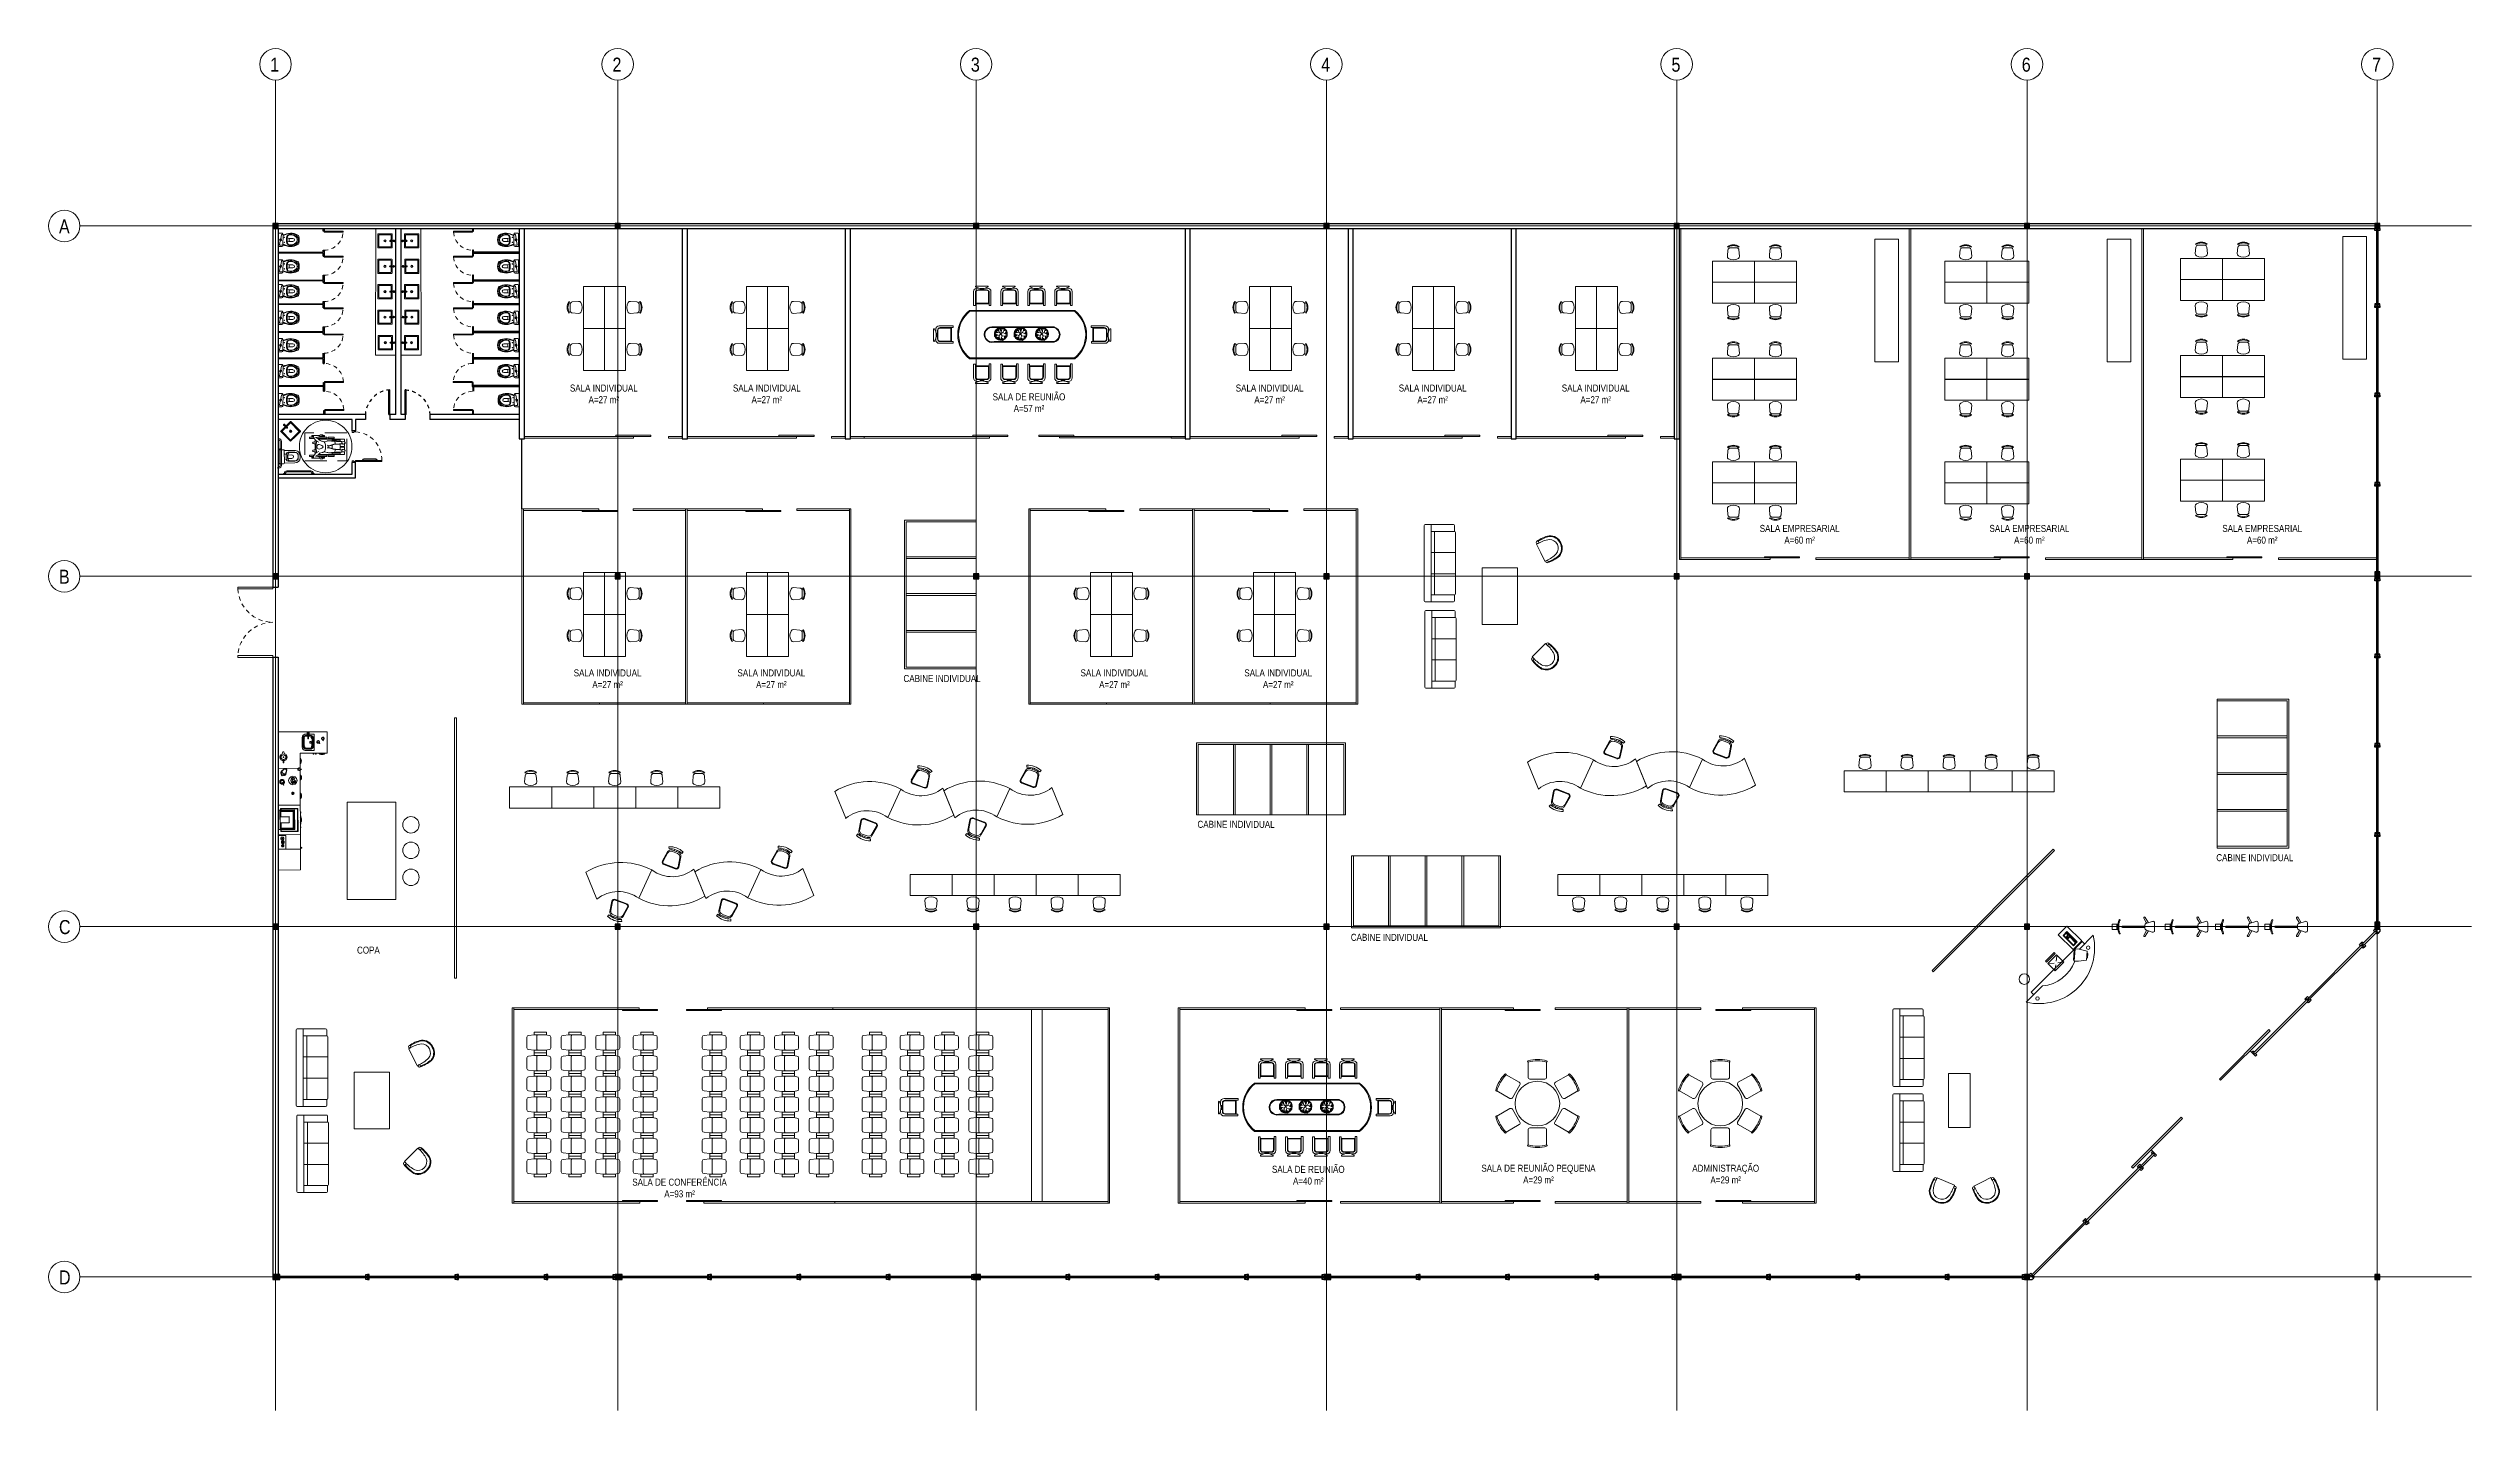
# Model space of a CAD drawing. Header units: metres. Extents: x -71 to 881, y -503 to 661.
# Drawn here: x -71.4 to -2.2, y 151.3 to 190.2 of the extents above; entities that cross this region are included whole.
import ezdxf

# ---------------------------------------------------------------- set-up
doc = ezdxf.new("R2010")
doc.units = ezdxf.units.M
for name, pattern in [('ACAD_ISO02W100', [15, 12, -3]), ('CACHE', [0.375, 0.25, -0.125]), ('HIDDEN2', [0.1875, 0.125, -0.0625])]:
    doc.linetypes.add(name, pattern=pattern)
for name, color, linetype, lineweight in [('02. Paredes', 6, 'Continuous', 30), ('03. Esquadria janelas', 2, 'Continuous', 15), ('03. Esquadria Porta', 2, 'Continuous', 15), ('03. Esquadria portas', 2, 'Continuous', 15), ('05. Textos', 5, 'Continuous', 0), ('07. Mobiliário', 51, 'Continuous', 5), ('08. Projeção', 1, 'ACAD_ISO02W100', 5), ('12. Eixos', 4, 'Continuous', 15), ('Parede', 6, 'Continuous', 30)]:
    doc.layers.add(name, color=color, linetype=linetype, lineweight=lineweight)
doc.styles.add('ESC 1.100', font='ARIALN.TTF', dxfattribs={"height": 0.2})

msp = doc.modelspace()

# ---------------------------------------------------------------- texts
at = {"layer": '05. Textos', "style": 'ESC 1.100'}
for s, p in [('1', (-65.035, 189.526)), ('2', (-55.266, 189.526)), ('3', (-45.035, 189.526)), ('4', (-35.035, 189.526)), ('5', (-25.035, 189.526)), ('6', (-15.035, 189.526)), ('7', (-5.035, 189.526)), ('A', (-71.067, 184.909)), ('B', (-71.067, 174.909)), ('C', (-71.067, 164.909)), ('D', (-71.067, 154.909))]:
    msp.add_text(s, height=0.4, dxfattribs=at).set_placement(p)
at = {"layer": '05. Textos', "char_height": 0.2, "width": 6.86676, "attachment_point": 2, "rotation": 359.96974, "style": 'ESC 1.100'}
for s, insert in [('SALA INDIVIDUAL\\PA=27 m²', (-55.513, 180.595)), ('SALA INDIVIDUAL\\PA=27 m²', (-50.86, 180.595)), ('SALA INDIVIDUAL\\PA=27 m²', (-36.506, 180.595)), ('SALA INDIVIDUAL\\PA=27 m²', (-31.852, 180.595)), ('SALA INDIVIDUAL\\PA=27 m²', (-27.198, 180.595)), ('SALA DE REUNIÃO\\PA=57 m²', (-43.376, 180.344)), ('SALA EMPRESARIAL\\PA=60 m²', (-21.376, 176.588)), ('SALA EMPRESARIAL\\PA=60 m²', (-14.817, 176.588)), ('SALA EMPRESARIAL\\PA=60 m²', (-8.171, 176.588)), ('SALA INDIVIDUAL\\PA=27 m²', (-55.405, 172.464)), ('SALA INDIVIDUAL\\PA=27 m²', (-50.73, 172.464)), ('CABINE INDIVIDUAL', (-45.857, 172.304)), ('SALA INDIVIDUAL\\PA=27 m²', (-40.936, 172.464)), ('SALA INDIVIDUAL\\PA=27 m²', (-36.26, 172.464)), ('CABINE INDIVIDUAL', (-37.465, 168.142)), ('CABINE INDIVIDUAL', (-8.381, 167.19)), ('CABINE INDIVIDUAL', (-33.088, 164.916)), ('COPA', (-62.233, 164.551)), ('SALA DE CONFERÊNCIA\\PA=93 m²', (-53.351, 157.928)), ('SALA DE REUNIÃO\\PA=40 m²', (-35.403, 158.294)), ('SALA DE REUNIÃO PEQUENA\\PA=29 m²', (-28.832, 158.325)), ('ADMINISTRAÇÃO\\PA=29 m²', (-23.487, 158.325))]:
    msp.add_mtext(s, dxfattribs=dict(at, insert=insert))

# ---------------------------------------------------------------- blocks, each defined once
blk = doc.blocks.new('pilar')
h = blk.add_hatch(color=6)
h.dxf.hatch_style = 1
h.paths.add_polyline_path([(581.948, 175.423), (582.098, 175.423), (582.098, 175.573), (581.948, 175.573)])
at = {"layer": 'Parede'}
blk.add_lwpolyline([(581.948, 175.423), (582.098, 175.423), (582.098, 175.573), (581.948, 175.573)], close=True, dxfattribs=at)
blk = doc.blocks.new('A$C63C33222')
for p, q in [((0.052, 0.767), (0.071, 0.753)), ((0.327, 0.774), (0.147, 0.758)), ((0.071, 0.447), (0.052, 0.433)), ((0.083, 0.687), (0.083, 0.513)), ((0.147, 0.442), (0.327, 0.426))]:
    blk.add_line(p, q)
at = {"linetype": 'Continuous'}
for p, q in [((1.07, 1.2), (0.47, 1.2)), ((0.47, 1.2), (0.47, 0)), ((1.07, 0), (1.07, 1.2)), ((0.47, 0), (1.07, 0))]:
    blk.add_line(p, q, dxfattribs=at)
for centre, radius, start, end in [((0.295, 0.6), 0.295, 145.61966, 214.38034), ((0.295, 0.6), 0.272, 145.61966, 214.38034), ((0.154, 0.687), 0.0708, 94.96974, 180), ((0.333, 0.703), 0.0708, 31.59303, 94.96974), ((0.165, 0.6), 0.267, 328.40697, 31.59303), ((0.154, 0.513), 0.0708, 180, 265.03026), ((0.333, 0.497), 0.0708, 265.03026, 328.40697)]:
    blk.add_arc(centre, radius, start, end)
blk = doc.blocks.new('A$C4C123E81')
for p, q in [((1145, 4931), (1145, 4531)), ((1195, 4901), (1195, 4581)), ((1211, 4909), (1211, 4599)), ((1235, 5090), (1579, 5090)), ((1237, 5066), (1315, 5031)), ((1315, 5031), (1245, 5031)), ((1522, 4969), (1271, 4969)), ((1515, 4981), (1275, 4981)), ((1349, 5023), (1349, 4997)), ((1349, 4997), (1460, 4997)), ((1460, 4997), (1460, 5023)), ((1545, 5031), (1495, 5031)), ((1577, 5066), (1497, 5031)), ((1582, 4599), (1582, 4909)), ((1595, 4581), (1595, 4901)), ((1645, 4534), (1645, 4931)), ((1145, 4531), (1195, 4531)), ((1195, 4581), (1195, 4531)), ((1195, 4581), (1595, 4581)), ((1211, 4599), (1582, 4599)), ((1595, 4581), (1595, 4534)), ((1595, 4534), (1645, 4534)), ((1, 3889), (1, 3546)), ((24, 3887), (60, 3809)), ((24, 3548), (60, 3628)), ((60, 3809), (60, 3880)), ((60, 3580), (60, 3629)), ((67, 3776), (94, 3776)), ((94, 3664), (67, 3664)), ((94, 3776), (94, 3664)), ((110, 3610), (110, 3850)), ((121, 3602), (121, 3853)), ((160, 3980), (560, 3980)), ((181, 3913), (492, 3913)), ((492, 3542), (181, 3542)), ((190, 3930), (510, 3930)), ((510, 3530), (190, 3530)), ((492, 3913), (492, 3542)), ((510, 3930), (560, 3930)), ((510, 3930), (510, 3530)), ((510, 3530), (557, 3530)), ((557, 3530), (557, 3480)), ((560, 3980), (560, 3930)), ((700, 4057), (700, 1034)), ((724, 4049), (724, 1042)), ((2065, 4049), (2065, 1042)), ((2089, 4057), (2089, 1034)), ((2239, 3980), (2239, 3930)), ((2639, 3980), (2239, 3980)), ((2289, 3930), (2239, 3930)), ((2289, 3530), (2242, 3530)), ((2242, 3530), (2242, 3480)), ((2289, 3930), (2289, 3530)), ((2609, 3930), (2289, 3930)), ((2289, 3530), (2609, 3530)), ((2307, 3913), (2307, 3542)), ((2617, 3913), (2307, 3913)), ((2307, 3542), (2617, 3542)), ((2677, 3602), (2677, 3853)), ((2689, 3610), (2689, 3850)), ((2705, 3776), (2705, 3664)), ((2731, 3776), (2705, 3776)), ((2705, 3664), (2731, 3664)), ((2774, 3887), (2739, 3809)), ((2739, 3809), (2739, 3880)), ((2739, 3580), (2739, 3629)), ((2774, 3548), (2739, 3628)), ((2798, 3889), (2798, 3546)), ((1, 3114), (1, 2771)), ((24, 3113), (60, 3035)), ((24, 2773), (60, 2853)), ((60, 3035), (60, 3105)), ((60, 2805), (60, 2855)), ((67, 3001), (94, 3001)), ((94, 2890), (67, 2890)), ((94, 3001), (94, 2890)), ((110, 2835), (110, 3075)), ((121, 2828), (121, 3079)), ((557, 3480), (160, 3480)), ((160, 3205), (560, 3205)), ((181, 3139), (492, 3139)), ((190, 3155), (510, 3155)), ((492, 3139), (492, 2768)), ((510, 3155), (560, 3155)), ((510, 3155), (510, 2755)), ((560, 3205), (560, 3155)), ((1175, 1736), (1175, 3462)), ((1257, 3139), (1183, 3143)), ((1183, 3115), (1257, 3139)), ((1257, 3139), (1183, 3128)), ((1255, 3103), (1183, 3115)), ((1184, 3102), (1253, 3103)), ((1244, 3098), (1184, 3087)), ((1242, 3142), (1186, 3151)), ((1186, 3080), (1244, 3098)), ((1189, 3064), (1244, 3098)), ((1192, 3174), (1242, 3142)), ((1242, 3142), (1192, 3169)), ((1194, 3049), (1244, 3098)), ((1195, 1736), (1195, 3462)), ((1197, 3191), (1242, 3142)), ((1200, 3035), (1244, 3098)), ((1327, 3067), (1200, 3035)), ((1297, 3059), (1205, 3027)), ((1242, 3142), (1207, 3207)), ((1207, 3207), (1281, 3200)), ((1281, 3200), (1210, 3215)), ((1212, 3014), (1297, 3059)), ((1281, 3200), (1221, 3228)), ((1221, 3001), (1297, 3059)), ((1281, 3200), (1230, 3239)), ((1230, 2987), (1297, 3059)), ((1233, 3244), (1281, 3200)), ((1242, 3256), (1281, 3200)), ((1242, 3142), (1375, 3115)), ((1297, 3059), (1242, 2975)), ((1244, 3098), (1316, 3127)), ((1297, 3059), (1253, 2967)), ((1256, 3266), (1281, 3200)), ((1297, 3059), (1259, 2961)), ((1259, 2961), (1339, 3017)), ((1339, 3017), (1268, 2956)), ((1271, 3276), (1372, 3237)), ((1282, 3200), (1271, 3276)), ((1281, 3200), (1339, 3175)), ((1339, 3017), (1281, 2949)), ((1372, 3237), (1289, 3285)), ((1339, 3017), (1289, 2943)), ((1339, 3017), (1307, 2934)), ((1372, 3237), (1308, 3296)), ((1315, 2930), (1339, 3017)), ((1375, 3115), (1327, 3067)), ((1327, 3067), (1363, 2923)), ((1328, 2929), (1339, 3017)), ((1372, 3237), (1330, 3302)), ((1339, 3175), (1407, 3304)), ((1375, 3115), (1339, 3175)), ((1345, 2926), (1339, 3017)), ((1347, 3303), (1372, 3237)), ((1363, 2923), (1423, 3067)), ((1366, 3307), (1372, 3237)), ((1386, 3307), (1372, 3237)), ((1372, 3237), (1401, 3303)), ((1402, 3017), (1372, 2922)), ((1375, 3115), (1435, 3151)), ((1423, 3067), (1375, 3115)), ((1402, 3017), (1392, 2922)), ((1472, 2945), (1402, 3017)), ((1459, 2934), (1402, 3017)), ((1448, 2927), (1402, 3017)), ((1431, 2922), (1402, 3017)), ((1402, 3017), (1410, 2922)), ((1402, 3017), (1475, 2951)), ((1407, 3304), (1437, 3224)), ((1422, 3302), (1431, 3240)), ((1471, 3067), (1423, 3067)), ((1435, 3302), (1431, 3240)), ((1448, 3294), (1431, 3240)), ((1431, 3240), (1457, 3288)), ((1465, 3285), (1431, 3240)), ((1431, 3240), (1476, 3275)), ((1474, 3268), (1431, 3240)), ((1437, 3224), (1435, 3151)), ((1435, 3151), (1567, 3091)), ((1540, 3213), (1437, 3217)), ((1475, 2951), (1465, 3067)), ((1467, 3216), (1479, 3274)), ((1485, 3272), (1467, 3216)), ((1467, 3216), (1474, 3268)), ((1498, 3263), (1467, 3216)), ((1509, 3254), (1467, 3216)), ((1517, 3245), (1467, 3216)), ((1467, 3216), (1523, 3238)), ((1467, 3216), (1534, 3221)), ((1467, 3035), (1481, 2955)), ((1467, 3035), (1497, 2964)), ((1504, 2970), (1467, 3035)), ((1513, 2978), (1467, 3035)), ((1467, 3035), (1533, 3005)), ((1530, 2999), (1467, 3035)), ((1522, 2988), (1467, 3035)), ((1567, 3091), (1471, 3067)), ((1483, 3128), (1540, 3213)), ((1551, 3202), (1483, 3128)), ((1561, 3183), (1483, 3128)), ((1567, 3167), (1483, 3128)), ((1567, 3143), (1483, 3128)), ((1567, 3108), (1483, 3128)), ((1567, 3126), (1483, 3128)), ((1486, 3070), (1559, 3072)), ((1533, 3005), (1486, 3070)), ((1486, 3070), (1534, 3012)), ((1486, 3070), (1542, 3027)), ((1486, 3070), (1552, 3056)), ((1486, 3070), (1549, 3042)), ((1595, 1736), (1595, 3462)), ((1615, 1736), (1615, 3462)), ((2239, 3205), (2239, 3155)), ((2639, 3205), (2239, 3205)), ((2289, 3155), (2239, 3155)), ((2242, 3480), (2639, 3480)), ((2289, 3155), (2289, 2755)), ((2609, 3155), (2289, 3155)), ((2307, 3139), (2307, 2768)), ((2617, 3139), (2307, 3139)), ((2677, 2828), (2677, 3079)), ((2689, 2835), (2689, 3075)), ((2705, 3001), (2705, 2890)), ((2731, 3001), (2705, 3001)), ((2705, 2890), (2731, 2890)), ((2774, 3113), (2739, 3035)), ((2739, 3035), (2739, 3105)), ((2739, 2805), (2739, 2855)), ((2774, 2773), (2739, 2853)), ((2798, 3114), (2798, 2771)), ((1, 2338), (1, 1995)), ((24, 2336), (60, 2258)), ((60, 2258), (60, 2329)), ((67, 2225), (94, 2225)), ((94, 2113), (67, 2113)), ((94, 2225), (94, 2113)), ((110, 2059), (110, 2299)), ((121, 2051), (121, 2302)), ((557, 2705), (160, 2705)), ((160, 2429), (560, 2429)), ((492, 2768), (181, 2768)), ((181, 2362), (492, 2362)), ((510, 2755), (190, 2755)), ((190, 2379), (510, 2379)), ((492, 2362), (492, 1991)), ((510, 2755), (557, 2755)), ((510, 2379), (560, 2379)), ((510, 2379), (510, 1979)), ((557, 2755), (557, 2705)), ((560, 2429), (560, 2379)), ((1257, 2521), (1183, 2525)), ((1183, 2498), (1257, 2521)), ((1257, 2521), (1183, 2511)), ((1255, 2486), (1183, 2498)), ((1184, 2485), (1253, 2486)), ((1244, 2480), (1184, 2469)), ((1242, 2524), (1186, 2534)), ((1186, 2463), (1244, 2480)), ((1189, 2447), (1244, 2480)), ((1192, 2557), (1242, 2524)), ((1242, 2524), (1192, 2551)), ((1194, 2432), (1244, 2480)), ((1197, 2573), (1242, 2524)), ((1200, 2417), (1244, 2480)), ((1327, 2449), (1200, 2417)), ((1297, 2442), (1205, 2410)), ((1242, 2524), (1207, 2590)), ((1207, 2590), (1281, 2583)), ((1281, 2583), (1210, 2598)), ((1212, 2397), (1297, 2442)), ((1281, 2583), (1221, 2611)), ((1221, 2383), (1297, 2442)), ((1281, 2583), (1230, 2621)), ((1230, 2370), (1297, 2442)), ((1233, 2627), (1281, 2583)), ((1242, 2639), (1281, 2583)), ((1242, 2524), (1375, 2498)), ((1297, 2442), (1242, 2358)), ((1244, 2480), (1316, 2509)), ((1297, 2442), (1253, 2349)), ((1256, 2649), (1281, 2583)), ((1297, 2442), (1259, 2344)), ((1259, 2344), (1339, 2399)), ((1339, 2399), (1268, 2338)), ((1271, 2659), (1372, 2619)), ((1282, 2582), (1271, 2659)), ((1271, 2094), (1372, 2054)), ((1282, 2017), (1271, 2094)), ((1281, 2583), (1339, 2557)), ((1339, 2399), (1281, 2332)), ((1372, 2619), (1289, 2668)), ((1339, 2399), (1289, 2326)), ((1372, 2054), (1289, 2103)), ((1339, 2399), (1307, 2317)), ((1372, 2619), (1308, 2678)), ((1372, 2054), (1308, 2113)), ((1315, 2313), (1339, 2399)), ((1375, 2497), (1327, 2449)), ((1327, 2449), (1363, 2306)), ((1328, 2311), (1339, 2399)), ((1372, 2619), (1330, 2684)), ((1372, 2054), (1330, 2119)), ((1339, 2557), (1407, 2686)), ((1375, 2497), (1339, 2557)), ((1345, 2308), (1339, 2399)), ((1339, 1992), (1407, 2121)), ((1347, 2685), (1372, 2619)), ((1347, 2120), (1372, 2054)), ((1363, 2306), (1423, 2449)), ((1366, 2689), (1372, 2619)), ((1366, 2124), (1372, 2054)), ((1386, 2689), (1372, 2619)), ((1372, 2619), (1401, 2686)), ((1402, 2399), (1372, 2305)), ((1386, 2124), (1372, 2054)), ((1372, 2054), (1401, 2121)), ((1375, 2497), (1435, 2533)), ((1423, 2449), (1375, 2497)), ((1402, 2399), (1392, 2305)), ((1472, 2328), (1402, 2399)), ((1459, 2317), (1402, 2399)), ((1448, 2310), (1402, 2399)), ((1431, 2305), (1402, 2399)), ((1402, 2399), (1410, 2305)), ((1402, 2399), (1475, 2333)), ((1407, 2686), (1437, 2606)), ((1407, 2121), (1437, 2041)), ((1422, 2684), (1431, 2623)), ((1422, 2119), (1431, 2058)), ((1471, 2449), (1423, 2449)), ((1435, 2684), (1431, 2623)), ((1448, 2677), (1431, 2623)), ((1431, 2623), (1457, 2671)), ((1465, 2668), (1431, 2623)), ((1431, 2623), (1476, 2658)), ((1474, 2651), (1431, 2623)), ((1435, 2119), (1431, 2058)), ((1448, 2112), (1431, 2058)), ((1431, 2058), (1457, 2106)), ((1465, 2103), (1431, 2058)), ((1431, 2058), (1476, 2093)), ((1437, 2606), (1435, 2533)), ((1435, 2533), (1567, 2473)), ((1540, 2596), (1437, 2599)), ((1475, 2333), (1465, 2449)), ((1467, 2598), (1479, 2657)), ((1485, 2655), (1467, 2598)), ((1467, 2598), (1474, 2651)), ((1498, 2646), (1467, 2598)), ((1509, 2636), (1467, 2598)), ((1517, 2628), (1467, 2598)), ((1467, 2598), (1523, 2621)), ((1467, 2598), (1534, 2603)), ((1467, 2417), (1481, 2337)), ((1467, 2417), (1497, 2347)), ((1504, 2352), (1467, 2417)), ((1513, 2360), (1467, 2417)), ((1467, 2417), (1533, 2388)), ((1530, 2382), (1467, 2417)), ((1522, 2371), (1467, 2417)), ((1467, 2033), (1479, 2092)), ((1567, 2473), (1471, 2449)), ((1483, 2511), (1540, 2596)), ((1551, 2584), (1483, 2511)), ((1561, 2565), (1483, 2511)), ((1567, 2550), (1483, 2511)), ((1567, 2526), (1483, 2511)), ((1567, 2490), (1483, 2511)), ((1567, 2509), (1483, 2511)), ((1486, 2453), (1559, 2455)), ((1533, 2388), (1486, 2453)), ((1486, 2453), (1534, 2395)), ((1486, 2453), (1542, 2410)), ((1486, 2453), (1552, 2438)), ((1486, 2453), (1549, 2425)), ((2239, 2429), (2239, 2379)), ((2639, 2429), (2239, 2429)), ((2289, 2379), (2239, 2379)), ((2289, 2755), (2242, 2755)), ((2242, 2755), (2242, 2705)), ((2242, 2705), (2639, 2705)), ((2289, 2755), (2609, 2755)), ((2289, 2379), (2289, 1979)), ((2609, 2379), (2289, 2379)), ((2307, 2768), (2617, 2768)), ((2307, 2362), (2307, 1991)), ((2617, 2362), (2307, 2362)), ((2677, 2051), (2677, 2302)), ((2689, 2059), (2689, 2299)), ((2705, 2225), (2705, 2113)), ((2731, 2225), (2705, 2225)), ((2705, 2113), (2731, 2113)), ((2774, 2336), (2739, 2258)), ((2739, 2258), (2739, 2329)), ((2798, 2338), (2798, 1995)), ((1, 1558), (1, 1215)), ((24, 1997), (60, 2077)), ((24, 1556), (60, 1478)), ((60, 2029), (60, 2078)), ((60, 1478), (60, 1549)), ((67, 1445), (94, 1445)), ((94, 1445), (94, 1334)), ((110, 1279), (110, 1519)), ((121, 1272), (121, 1522)), ((557, 1929), (160, 1929)), ((160, 1649), (560, 1649)), ((492, 1991), (181, 1991)), ((181, 1582), (492, 1582)), ((510, 1979), (190, 1979)), ((190, 1599), (510, 1599)), ((492, 1582), (492, 1212)), ((510, 1979), (557, 1979)), ((510, 1599), (560, 1599)), ((510, 1599), (510, 1199)), ((557, 1979), (557, 1929)), ((560, 1649), (560, 1599)), ((1257, 1956), (1183, 1960)), ((1183, 1933), (1257, 1956)), ((1257, 1956), (1183, 1946)), ((1255, 1921), (1183, 1933)), ((1184, 1920), (1253, 1921)), ((1244, 1915), (1184, 1904)), ((1242, 1959), (1186, 1969)), ((1186, 1898), (1244, 1915)), ((1189, 1882), (1244, 1915)), ((1192, 1992), (1242, 1959)), ((1242, 1959), (1192, 1986)), ((1194, 1867), (1244, 1915)), ((1197, 2008), (1242, 1959)), ((1200, 1852), (1244, 1915)), ((1327, 1884), (1200, 1852)), ((1297, 1877), (1205, 1845)), ((1242, 1959), (1207, 2025)), ((1207, 2025), (1281, 2018)), ((1281, 2018), (1210, 2033)), ((1212, 1832), (1297, 1877)), ((1281, 2018), (1221, 2046)), ((1221, 1818), (1297, 1877)), ((1281, 2018), (1230, 2056)), ((1230, 1805), (1297, 1877)), ((1233, 2062), (1281, 2018)), ((1242, 2074), (1281, 2018)), ((1242, 1959), (1375, 1932)), ((1297, 1877), (1242, 1793)), ((1244, 1915), (1316, 1944)), ((1297, 1877), (1253, 1784)), ((1256, 2084), (1281, 2018)), ((1297, 1877), (1259, 1779)), ((1259, 1779), (1339, 1834)), ((1339, 1834), (1268, 1773)), ((1281, 2018), (1339, 1992)), ((1339, 1834), (1281, 1767)), ((1339, 1834), (1289, 1761)), ((1339, 1834), (1307, 1752)), ((1315, 1748), (1339, 1834)), ((1375, 1932), (1327, 1884)), ((1327, 1884), (1363, 1740)), ((1328, 1746), (1339, 1834)), ((1375, 1932), (1339, 1992)), ((1345, 1743), (1339, 1834)), ((1363, 1740), (1423, 1884)), ((1402, 1834), (1372, 1740)), ((1375, 1932), (1435, 1968)), ((1423, 1884), (1375, 1932)), ((1402, 1834), (1392, 1740)), ((1472, 1763), (1402, 1834)), ((1459, 1752), (1402, 1834)), ((1448, 1745), (1402, 1834)), ((1431, 1740), (1402, 1834)), ((1402, 1834), (1410, 1740)), ((1402, 1834), (1475, 1768)), ((1471, 1884), (1423, 1884)), ((1474, 2086), (1431, 2058)), ((1437, 2041), (1435, 1968)), ((1435, 1968), (1567, 1908)), ((1540, 2031), (1437, 2034)), ((1475, 1768), (1465, 1884)), ((1485, 2089), (1467, 2033)), ((1467, 2033), (1474, 2086)), ((1498, 2081), (1467, 2033)), ((1509, 2071), (1467, 2033)), ((1517, 2063), (1467, 2033)), ((1467, 2033), (1523, 2056)), ((1467, 2033), (1534, 2038)), ((1467, 1852), (1481, 1772)), ((1467, 1852), (1497, 1782)), ((1504, 1787), (1467, 1852)), ((1513, 1795), (1467, 1852)), ((1467, 1852), (1533, 1823)), ((1530, 1817), (1467, 1852)), ((1522, 1806), (1467, 1852)), ((1567, 1908), (1471, 1884)), ((1483, 1946), (1540, 2031)), ((1551, 2019), (1483, 1946)), ((1561, 2000), (1483, 1946)), ((1567, 1985), (1483, 1946)), ((1567, 1961), (1483, 1946)), ((1567, 1925), (1483, 1946)), ((1567, 1944), (1483, 1946)), ((1486, 1888), (1559, 1890)), ((1533, 1823), (1486, 1888)), ((1486, 1888), (1534, 1830)), ((1486, 1888), (1542, 1845)), ((1486, 1888), (1552, 1873)), ((1486, 1888), (1549, 1860)), ((2239, 1649), (2239, 1599)), ((2639, 1649), (2239, 1649)), ((2289, 1599), (2239, 1599)), ((2289, 1979), (2242, 1979)), ((2242, 1979), (2242, 1929)), ((2242, 1929), (2639, 1929)), ((2289, 1979), (2609, 1979)), ((2289, 1599), (2289, 1199)), ((2609, 1599), (2289, 1599)), ((2307, 1991), (2617, 1991)), ((2307, 1582), (2307, 1212)), ((2617, 1582), (2307, 1582)), ((2677, 1272), (2677, 1522)), ((2689, 1279), (2689, 1519)), ((2705, 1445), (2705, 1334)), ((2731, 1445), (2705, 1445)), ((2739, 2029), (2739, 2078)), ((2774, 1997), (2739, 2077)), ((2774, 1556), (2739, 1478)), ((2739, 1478), (2739, 1549)), ((2798, 1558), (2798, 1215)), ((24, 1217), (60, 1297)), ((60, 1249), (60, 1299)), ((94, 1334), (67, 1334)), ((557, 1149), (160, 1149)), ((492, 1212), (181, 1212)), ((510, 1199), (190, 1199)), ((510, 1199), (557, 1199)), ((557, 1199), (557, 1149)), ((2289, 1199), (2242, 1199)), ((2242, 1199), (2242, 1149)), ((2242, 1149), (2639, 1149)), ((2289, 1199), (2609, 1199)), ((2307, 1212), (2617, 1212)), ((2705, 1334), (2731, 1334)), ((2739, 1249), (2739, 1299)), ((2774, 1217), (2739, 1297)), ((1145, 560), (1195, 560)), ((1145, 160), (1145, 560)), ((1195, 510), (1195, 560)), ((1195, 510), (1595, 510)), ((1195, 190), (1195, 510)), ((1211, 492), (1582, 492)), ((1211, 181), (1211, 492)), ((1235, 1), (1579, 1)), ((1237, 24), (1315, 60)), ((1315, 60), (1245, 60)), ((1522, 121), (1271, 121)), ((1515, 110), (1275, 110)), ((1349, 94), (1460, 94)), ((1349, 67), (1349, 94)), ((1460, 94), (1460, 67)), ((1545, 60), (1495, 60)), ((1577, 24), (1497, 60)), ((1582, 492), (1582, 181)), ((1595, 510), (1595, 557)), ((1595, 557), (1645, 557)), ((1595, 510), (1595, 190)), ((1645, 557), (1645, 160))]:
    blk.add_line(p, q)
for centre, radius, start, end in [((1245, 4931), 100, 90, 180), ((1275, 4901), 80, 90, 180), ((1271, 4909), 60, 90, 180), ((1237, 5078), 12.2, 98.79085, 276.74154), ((1406, 5315), 298, 252.29768, 287.70232), ((1515, 4901), 80, 0, 90), ((1522, 4909), 60, 0, 90), ((1545, 4931), 100, 0, 90), ((1577, 5078), 12.2, 263.25846, 81.20915), ((1395, 3518), 879, 37.80314, 142.19686), ((1395, 3518), 855, 38.35022, 141.64978), ((12, 3888), 12.2, 353.25846, 171.20915), ((12, 3547), 12.2, 188.79085, 6.74154), ((160, 3880), 100, 90, 180), ((-224, 3719), 298, 342.29768, 17.70232), ((160, 3580), 100, 180, 270), ((190, 3850), 80, 90, 180), ((190, 3610), 80, 180, 270), ((181, 3853), 60, 90, 180), ((181, 3602), 60, 180, 270), ((1395, 3408), 227, 14.99006, 165.00994), ((1395, 3408), 207, 14.99006, 165.00994), ((2609, 3850), 80, 0, 90), ((2609, 3610), 80, 270, 0), ((2617, 3853), 60, 0, 90), ((2617, 3602), 60, 270, 0), ((2639, 3880), 100, 0, 90), ((2639, 3580), 100, 270, 0), ((3023, 3719), 298, 162.29768, 197.70232), ((2786, 3888), 12.2, 8.79085, 186.74154), ((2786, 3547), 12.2, 173.25846, 351.20915), ((12, 3113), 12.2, 353.25846, 171.20915), ((160, 3105), 100, 90, 180), ((-224, 2944), 298, 342.29768, 17.70232), ((160, 2805), 100, 180, 270), ((190, 3075), 80, 90, 180), ((190, 2835), 80, 180, 270), ((181, 3079), 60, 90, 180), ((181, 2828), 60, 180, 270), ((2609, 3075), 80, 0, 90), ((2609, 2835), 80, 270, 0), ((2617, 3079), 60, 0, 90), ((2617, 2828), 60, 270, 0), ((2639, 3105), 100, 0, 90), ((2639, 2805), 100, 270, 0), ((3023, 2944), 298, 162.29768, 197.70232), ((2786, 3113), 12.2, 8.79085, 186.74154), ((12, 2773), 12.2, 188.79085, 6.74154), ((12, 2336), 12.2, 353.25846, 171.20915), ((160, 2329), 100, 90, 180), ((-224, 2167), 298, 342.29768, 17.70232), ((190, 2299), 80, 90, 180), ((181, 2302), 60, 90, 180), ((2609, 2299), 80, 0, 90), ((2617, 2302), 60, 0, 90), ((2639, 2329), 100, 0, 90), ((3023, 2167), 298, 162.29768, 197.70232), ((2786, 2773), 12.2, 173.25846, 351.20915), ((2786, 2336), 12.2, 8.79085, 186.74154), ((12, 1996), 12.2, 188.79085, 6.74154), ((12, 1557), 12.2, 353.25846, 171.20915), ((160, 2029), 100, 180, 270), ((160, 1549), 100, 90, 180), ((-224, 1388), 298, 342.29768, 17.70232), ((190, 2059), 80, 180, 270), ((190, 1519), 80, 90, 180), ((181, 2051), 60, 180, 270), ((181, 1522), 60, 90, 180), ((1395, 1682), 227, 165.00994, 14.99006), ((1395, 1682), 207, 165.00994, 14.99006), ((2609, 2059), 80, 270, 0), ((2609, 1519), 80, 0, 90), ((2617, 2051), 60, 270, 0), ((2617, 1522), 60, 0, 90), ((2639, 2029), 100, 270, 0), ((2639, 1549), 100, 0, 90), ((3023, 1388), 298, 162.29768, 197.70232), ((2786, 1996), 12.2, 173.25846, 351.20915), ((2786, 1557), 12.2, 8.79085, 186.74154), ((12, 1217), 12.2, 188.79085, 6.74154), ((160, 1249), 100, 180, 270), ((190, 1279), 80, 180, 270), ((181, 1272), 60, 180, 270), ((1395, 1573), 879, 217.80314, 322.19686), ((1395, 1573), 855, 218.35022, 321.64978), ((2609, 1279), 80, 270, 0), ((2617, 1272), 60, 270, 0), ((2639, 1249), 100, 270, 0), ((2786, 1217), 12.2, 173.25846, 351.20915), ((1245, 160), 100, 180, 270), ((1275, 190), 80, 180, 270), ((1271, 181), 60, 180, 270), ((1237, 12), 12.2, 83.25846, 261.20915), ((1406, -224), 298, 72.29768, 107.70232), ((1515, 190), 80, 270, 0), ((1522, 181), 60, 270, 0), ((1545, 160), 100, 270, 0), ((1577, 12), 12.2, 278.79085, 96.74154)]:
    blk.add_arc(centre, radius, start, end)
blk = doc.blocks.new('1197 c lnk planta')
at = {"color": 0}
for points in [[(0.01, -0.023, 4.626468), (-0.01, -0.023)], [(0.01, 0, 1), (-0.01, 0)], [(0.004, -0.099, 0.12298), (0.004, -0.099), (0.004, -0.099), (0.004, -0.099), (0.004, -0.099), (0.004, -0.099), (0.004, -0.099), (0.004, -0.099), (0.004, -0.099), (0.004, -0.099), (0.004, -0.099), (0.004, -0.099), (0.004, -0.099), (0.004, -0.099), (0.004, -0.099), (0.004, -0.099), (0.004, -0.099), (0.004, -0.098), (0.004, -0.098), (0.004, -0.098), (0.003, -0.098), (0.003, -0.098), (0.003, -0.098), (0.003, -0.098), (0.003, -0.098), (0.003, -0.098), (0.003, -0.098), (0.003, -0.098), (0.002, -0.098), (0.002, -0.098), (0.002, -0.098), (0.002, -0.098), (0.002, -0.098), (0.002, -0.098), (0.001, -0.098), (0.001, -0.098), (0.001, -0.098), (0, -0.098), (0, -0.098), (0, -0.098), (-0.001, -0.098), (-0.001, -0.098), (-0.001, -0.098), (-0.002, -0.098), (-0.002, -0.098), (-0.002, -0.098), (-0.002, -0.098), (-0.002, -0.098), (-0.002, -0.098), (-0.003, -0.098), (-0.003, -0.098), (-0.003, -0.098), (-0.003, -0.098), (-0.003, -0.098), (-0.003, -0.098), (-0.003, -0.098), (-0.003, -0.098), (-0.004, -0.098), (-0.004, -0.098), (-0.004, -0.098), (-0.004, -0.099), (-0.004, -0.099), (-0.004, -0.099), (-0.004, -0.099), (-0.004, -0.099), (-0.004, -0.099), (-0.004, -0.099), (-0.004, -0.099), (-0.004, -0.099), (-0.004, -0.099), (-0.004, -0.099), (-0.004, -0.099), (-0.004, -0.099), (-0.004, -0.099), (-0.004, -0.099), (-0.004, -0.099, 0.123032), (-0.004, -0.099)]]:
    blk.add_lwpolyline(points, format="xyb", dxfattribs=at)
at = {"color": 0, "ltscale": 0.07315}
for points in [[(-0.017, -0.087), (-0.017, -0.081)], [(0.017, -0.087), (0.017, -0.081)]]:
    blk.add_lwpolyline(points, dxfattribs=at)
at = {"color": 0, "ltscale": 0.24791}
for points in [[(-0.017, -0.107), (-0.017, -0.087)], [(0.017, -0.107), (0.017, -0.087)]]:
    blk.add_lwpolyline(points, dxfattribs=at)
at = {"color": 0}
for points in [[(-0.01, -0.023), (-0.01, 0)], [(-0.01, -0.023), (-0.01, -0.068)], [(0.01, 0), (0.01, -0.023)], [(0.01, -0.023), (0.01, -0.068)]]:
    blk.add_lwpolyline(points, dxfattribs=at)
at = {"color": 0, "ltscale": 0.270109}
blk.add_lwpolyline([(-0.004, -0.12), (-0.004, -0.099)], dxfattribs=at)
at = {"color": 0, "ltscale": 0.270124}
blk.add_lwpolyline([(0.004, -0.12), (0.004, -0.099)], dxfattribs=at)
at = {"color": 0}
for centre, major_axis, ratio, start_param, end_param in [((0, -0.081), (0.017, 0), 0.927346, 0.000029, 3.141622), ((0, -0.081), (0.017, 0), 0.927346, 3.141622, 5.212388), ((0, -0.087), (0.017, 0), 0.927346, 3.141622, 4.477891), ((0, -0.087), (0.017, 0), 0.927346, 3.12734, 3.141691), ((0, -0.087), (0.017, 0), 0.927346, 3.141691, 4.477838), ((0, -0.107), (0.017, 0), 0.927346, 3.141691, 6.283284), ((0, -0.047), (-0.0103, 0), 0.374607, 3.141593, 6.283185), ((0, -0.12), (0.00395, 0), 0.374204, 6.283118, 9.42471), ((0, -0.12), (0.00395, 0), 0.374204, 3.141525, 4.199378), ((0, -0.12), (0.00395, 0), 0.374204, 4.199378, 6.283118), ((0, -0.087), (0.017, 0), 0.927346, 4.946883, 6.283284), ((0, -0.087), (0.017, 0), 0.927346, 4.946885, 5.212388), ((0, -0.081), (0.017, 0), 0.927346, 5.212388, 6.283215), ((0, -0.087), (0.017, 0), 0.927346, 5.212388, 6.283215), ((0, -0.087), (0.017, 0), 0.927346, 0.000098, 0.014206)]:
    blk.add_ellipse(centre, major_axis=major_axis, ratio=ratio, start_param=start_param, end_param=end_param, dxfattribs=at)
blk = doc.blocks.new('D')
for points in [[(396.135, 186.069), (396.135, 186.26, -0.414214), (396.14, 186.265), (396.342, 186.265), (396.543, 186.265, -0.414214), (396.548, 186.26), (396.548, 186.059), (396.548, 185.858, -0.414214), (396.543, 185.853), (396.14, 185.853, -0.414214), (396.135, 185.858), (396.135, 186.049)], [(396.164, 186.076), (396.164, 186.226, -0.414214), (396.174, 186.237), (396.509, 186.237, -0.414214), (396.519, 186.226), (396.519, 185.892, -0.414214), (396.509, 185.882), (396.174, 185.882, -0.414214), (396.164, 185.892), (396.164, 186.042)]]:
    blk.add_lwpolyline(points, format="xyb")
for points in [[(396.342, 186.027, -1), (396.342, 186.091, -1)], [(396.342, 186.036, -1), (396.342, 186.082, -1)]]:
    blk.add_lwpolyline(points, format="xyb", close=True)
at = {"xscale": -1, "rotation": 90}
blk.add_blockref('1197 c lnk planta', (396.082, 186.059), dxfattribs=at)
blk = doc.blocks.new('A$C3FEF0119')
blk.add_line((0, 0.043), (0, 0.073))
blk.add_lwpolyline([(0, 0.073), (0.6, 0.073), (0.6, 0.043), (0, 0.043)], close=True)
blk = doc.blocks.new('vaso cx acoplada')
for p, q in [((-0.224, 0.057), (-0.224, -0.04)), ((0.201, 0.08), (-0.202, 0.08)), ((0.05, 0.009), (0.161, 0.028)), ((0.224, 0.058), (0.224, -0.04)), ((-0.182, -0.046), (-0.182, -0.068)), ((0.179, -0.084), (-0.179, -0.085)), ((-0.168, -0.03), (-0.05, -0.009)), ((-0.066, -0.227), (-0.05, -0.287)), ((0.051, -0.287), (-0.05, -0.287)), ((-0.05, -0.287), (-0.05, -0.42)), ((0.067, -0.227), (0.051, -0.287)), ((0.051, -0.287), (0.051, -0.42))]:
    blk.add_line(p, q)
for radius in [0.028, 0.0202]:
    blk.add_circle((0, 0), radius)
for centre, radius, start, end in [((-0.202, 0.057), 0.0224, 90.08309, 180.08289), ((0.053, -0.008), 0.0168, 100.03051, 171.69526), ((0.164, 0.012), 0.0168, 356.43651, 100.03051), ((-0.825, 0.073), 1.008, 351.95446, 356.43651), ((0.201, 0.058), 0.0224, 0.08324, 90.08254), ((-0.179, -0.04), 0.0448, 180.08275, 270.08303), ((0.281, -0.338), 0.504, 150.17685, 208.75964), ((0.281, -0.338), 0.487, 153.90482, 192.87198), ((0.025, -0.397), 0.224, 192.86689, 224.61466), ((-0.165, -0.046), 0.0168, 100.03051, 180.08289), ((0.104, -0.344), 0.28, 159.99889, 216.51156), ((0.087, -0.349), 0.252, 162.39709, 226.53347), ((-0.102, -0.548), 0.0672, 208.75711, 256.49594), ((-0.106, -0.267), 0.056, 101.07195, 160.00016), ((-0.257, -0.075), 0.112, 333.90513, 354.80982), ((-0.099, -0.289), 0.056, 101.51816, 162.39645), ((0.001, -0.42), 0.19, 224.61657, 315.54932), ((0.001, -0.42), 0.151, 216.51085, 323.65493), ((0.001, -0.817), 0.616, 79.09402, 101.07175), ((0, -0.124), 0.504, 256.49692, 283.66885), ((0.001, -0.783), 0.56, 78.6475, 101.51828), ((-0.084, -0.129), 0.0084, 90.08289, 270.08289), ((0.001, -0.44), 0.126, 226.53367, 313.63229), ((-0.084, -0.129), 0.0084, 270.08289, 90.08289), ((-0.047, -0.026), 0.0168, 28.36577, 100.03051), ((0.001, -0.42), 0.0504, 180.08314, 0.08263), ((0, 0), 0.037, 208.36577, 351.69526), ((0.084, -0.129), 0.0084, 90.08289, 270.08289), ((0.084, -0.129), 0.0084, 270.08289, 90.08289), ((-0.086, -0.349), 0.252, 313.63233, 17.76862), ((0.1, -0.289), 0.056, 17.76933, 78.64761), ((0.107, -0.267), 0.056, 20.1672, 79.094), ((0.103, -0.548), 0.0672, 283.66945, 331.40705), ((-0.103, -0.344), 0.28, 323.65421, 20.16689), ((-0.023, -0.397), 0.224, 315.55114, 347.2994), ((0.257, -0.074), 0.112, 185.35596, 206.26064), ((-0.28, -0.339), 0.504, 331.40612, 29.98896), ((-0.28, -0.339), 0.487, 347.29379, 26.26096), ((0.179, -0.04), 0.0448, 270.08282, 359.94213)]:
    blk.add_arc(centre, radius, start, end)
blk = doc.blocks.new('p70')
at = {"color": 240, "true_color": 0xed1f24}
for p, q in [((8.378, 7.621), (8.378, 8.321)), ((8.378, 8.321), (8.408, 8.321)), ((8.408, 7.621), (8.408, 8.321)), ((8.378, 7.621), (8.408, 7.621))]:
    blk.add_line(p, q, dxfattribs=at)
at = {"color": 240, "linetype": 'CACHE', "ltscale": 0.3, "true_color": 0xed1f24}
blk.add_arc((8.458, 7.571), 0.752, 93.81407, 176.18593, dxfattribs=at)
blk = doc.blocks.new('DCHARRND')
at = {"linetype": 'Continuous'}
for p, q in [((-10, -2.63815), (-10, -18.99995)), ((-8, -20.99995), (8, -20.99995)), ((10, -18.99995), (10, -2.63815))]:
    blk.add_line(p, q, dxfattribs=at)
for centre, radius, start, end in [((0, -41.272), 41.272, 75.97797, 104.022), ((-9.7697, -1.94695), 0.75323, 107.8005, 188.662), ((-9.8649, -2.00005), 0.65223, 185.3119, 258.05), ((-8, -18.99995), 2, 180, 270), ((0, -42.68032), 41.272, 75.97797, 104.022), ((8, -18.99995), 2, 270, 0), ((9.7697, -1.94695), 0.75323, 351.338, 72.19953), ((9.865, -2.00005), 0.65223, 281.95, 354.6881)]:
    blk.add_arc(centre, radius, start, end, dxfattribs=at)
blk = doc.blocks.new('TBL48D')
at = {"linetype": 'Continuous'}
blk.add_circle((0, 0), 24, dxfattribs=at)
blk = doc.blocks.new('A$C2A713438')
at = {"ltscale": 600}
for p, q in [((1297, 1240), (682, 1897)), ((24, 108), (863, 108))]:
    blk.add_line(p, q, dxfattribs=at)
for p, q in [((1309, 859), (1074, 604)), ((1324, 846), (1088, 591)), ((1408, 847), (1572, 638)), ((1423, 859), (1610, 621)), ((1084, 490), (1336, 323)), ((1095, 506), (1316, 360)), ((1413, 261), (1439, 207)), ((1567, 489), (1464, 378)), ((1605, 472), (1485, 341)), ((1548, 352), (1519, 379)), ((1594, 401), (1565, 428)), ((1679, 549), (1734, 529))]:
    blk.add_line(p, q)
for centre, radius, start, end in [((1949, 415), 1949, 130.53706, 189.07557), ((1815, 392), 993, 121.3995, 196.64763)]:
    blk.add_arc(centre, radius, start, end, dxfattribs=at)
for centre, radius, start, end in [((1366, 807), 76.8, 41.65299, 137.36358), ((1366, 807), 57.6, 41.65299, 137.36358), ((1130, 552), 76.8, 137.36358, 233.07417), ((1130, 552), 57.6, 137.36358, 233.07417), ((1379, 456), 115, 236.48725, 317.36358), ((1400, 419), 115, 236.48725, 317.36358), ((1192, 732), 521, 295.22269, 339.50447), ((1192, 732), 579, 295.22269, 339.50447), ((1482, 567), 115, 317.36358, 38.23991), ((1520, 550), 115, 317.36358, 38.23991)]:
    blk.add_arc(centre, radius, start, end)
blk = doc.blocks.new('ss')
at = {"layer": '07. Mobiliário'}
for p, q in [((2038.7179, 1540.7711), (2038.7179, 1540.8061)), ((2038.7256, 1540.8061), (2038.7179, 1540.8061)), ((2038.7241, 1540.7941), (2038.7179, 1540.7941)), ((2038.7209, 1540.7711), (2038.7209, 1540.7941)), ((2038.7238, 1540.7842), (2038.7241, 1540.7846)), ((2038.7241, 1540.7946), (2038.7243, 1540.7949)), ((2038.7241, 1540.7846), (2038.7241, 1540.7946)), ((2038.7243, 1540.7989), (2038.731, 1540.7989)), ((2038.7243, 1540.7949), (2038.7243, 1540.7989)), ((2038.7247, 1540.8029), (2038.7251, 1540.8051)), ((2038.725, 1540.8008), (2038.7247, 1540.8029)), ((2038.7248, 1540.7989), (2038.7249, 1540.7999)), ((2038.7249, 1540.7999), (2038.725, 1540.8008)), ((2038.7251, 1540.8051), (2038.7253, 1540.8055)), ((2038.7253, 1540.8055), (2038.7262, 1540.8073)), ((2038.7262, 1540.8073), (2038.7274, 1540.8085)), ((2038.7274, 1540.8085), (2038.7294, 1540.8087)), ((2038.7294, 1540.8087), (2038.7299, 1540.8075)), ((2038.7299, 1540.8075), (2038.7304, 1540.806)), ((2038.7312, 1540.8007), (2038.7302, 1540.7993)), ((2038.7381, 1540.8061), (2038.7304, 1540.8061)), ((2038.7304, 1540.806), (2038.7309, 1540.805)), ((2038.7309, 1540.805), (2038.7314, 1540.804)), ((2038.731, 1540.7989), (2038.731, 1540.7935)), ((2038.7381, 1540.7941), (2038.731, 1540.7941)), ((2038.731, 1540.7935), (2038.7312, 1540.7931)), ((2038.7316, 1540.8016), (2038.7312, 1540.8007)), ((2038.7312, 1540.7931), (2038.7312, 1540.7926)), ((2038.7314, 1540.804), (2038.7316, 1540.8029)), ((2038.7314, 1540.7922), (2038.7314, 1540.7913)), ((2038.7314, 1540.7913), (2038.7316, 1540.7909)), ((2038.7316, 1540.8029), (2038.7316, 1540.8016)), ((2038.7316, 1540.7909), (2038.7316, 1540.7904)), ((2038.7316, 1540.7904), (2038.7319, 1540.79)), ((2038.7319, 1540.79), (2038.7319, 1540.7811)), ((2038.7381, 1540.7941), (2038.7381, 1540.8061)), ((2038.7406, 1540.7941), (2038.7406, 1540.8061)), ((2038.7406, 1540.8061), (2038.7483, 1540.8061)), ((2038.7406, 1540.7941), (2038.7477, 1540.7941)), ((2038.7471, 1540.7904), (2038.7469, 1540.79)), ((2038.7469, 1540.79), (2038.7469, 1540.7811)), ((2038.7473, 1540.804), (2038.7471, 1540.8029)), ((2038.7471, 1540.8029), (2038.7472, 1540.8016)), ((2038.7473, 1540.7913), (2038.7471, 1540.7909)), ((2038.7471, 1540.7909), (2038.7471, 1540.7904)), ((2038.7472, 1540.8016), (2038.7475, 1540.8007)), ((2038.7478, 1540.805), (2038.7473, 1540.804)), ((2038.7473, 1540.7922), (2038.7473, 1540.7913)), ((2038.7475, 1540.8007), (2038.7485, 1540.7993)), ((2038.7477, 1540.7935), (2038.7475, 1540.7931)), ((2038.7475, 1540.7931), (2038.7475, 1540.7926)), ((2038.7544, 1540.7989), (2038.7477, 1540.7989)), ((2038.7477, 1540.7989), (2038.7477, 1540.7935)), ((2038.7483, 1540.806), (2038.7478, 1540.805)), ((2038.7488, 1540.8075), (2038.7483, 1540.806)), ((2038.7493, 1540.8087), (2038.7488, 1540.8075)), ((2038.7513, 1540.8085), (2038.7493, 1540.8087)), ((2038.7525, 1540.8073), (2038.7513, 1540.8085)), ((2038.7534, 1540.8055), (2038.7525, 1540.8073)), ((2038.7531, 1540.8061), (2038.7609, 1540.8061)), ((2038.7536, 1540.8051), (2038.7534, 1540.8055)), ((2038.754, 1540.8029), (2038.7536, 1540.8051)), ((2038.7538, 1540.8008), (2038.754, 1540.8029)), ((2038.7538, 1540.7999), (2038.7538, 1540.8008)), ((2038.754, 1540.7989), (2038.7538, 1540.7999)), ((2038.7544, 1540.7949), (2038.7544, 1540.7989)), ((2038.7547, 1540.7946), (2038.7544, 1540.7949)), ((2038.7547, 1540.7846), (2038.7547, 1540.7946)), ((2038.7547, 1540.7941), (2038.7609, 1540.7941)), ((2038.7549, 1540.7842), (2038.7547, 1540.7846)), ((2038.7579, 1540.7711), (2038.7579, 1540.7941)), ((2038.7609, 1540.7711), (2038.7609, 1540.8061)), ((2038.705, 1540.738), (2038.7054, 1540.7442)), ((2038.7067, 1540.7347), (2038.705, 1540.738)), ((2038.7054, 1540.7442), (2038.7075, 1540.745)), ((2038.7069, 1540.7491), (2038.7069, 1540.7447)), ((2038.7069, 1540.7491), (2038.7099, 1540.7491)), ((2038.7069, 1540.7351), (2038.7069, 1540.7131)), ((2038.7075, 1540.745), (2038.7085, 1540.7463)), ((2038.7084, 1540.7441), (2038.7083, 1540.7428)), ((2038.7083, 1540.7428), (2038.7088, 1540.7384)), ((2038.7089, 1540.7447), (2038.7084, 1540.7441)), ((2038.7085, 1540.7463), (2038.7088, 1540.7463)), ((2038.7085, 1540.7418), (2038.7095, 1540.7423)), ((2038.7088, 1540.7463), (2038.7089, 1540.7463)), ((2038.7089, 1540.7463), (2038.7091, 1540.7459)), ((2038.7091, 1540.7452), (2038.7089, 1540.7447)), ((2038.7091, 1540.7459), (2038.7091, 1540.7456)), ((2038.7091, 1540.7456), (2038.7091, 1540.7452)), ((2038.7095, 1540.7423), (2038.7097, 1540.7417)), ((2038.7097, 1540.7417), (2038.7099, 1540.7411)), ((2038.7099, 1540.7491), (2038.7099, 1540.7412)), ((2038.7099, 1540.7411), (2038.7105, 1540.7398)), ((2038.7099, 1540.718), (2038.7099, 1540.7131)), ((2038.7108, 1540.7377), (2038.7104, 1540.7365)), ((2038.7105, 1540.7398), (2038.7108, 1540.7386)), ((2038.7108, 1540.7386), (2038.7108, 1540.7377)), ((2038.7119, 1540.7561), (2038.7119, 1540.7307)), ((2038.7119, 1540.7561), (2038.7159, 1540.7561)), ((2038.7119, 1540.7178), (2038.7119, 1540.7061)), ((2038.7159, 1540.7561), (2038.7159, 1540.7296)), ((2038.7159, 1540.7198), (2038.7159, 1540.7061)), ((2038.723, 1540.7711), (2038.7179, 1540.7711)), ((2038.7179, 1540.7711), (2038.7179, 1540.7325)), ((2038.7199, 1540.7231), (2038.7588, 1540.7231)), ((2038.7224, 1540.7261), (2038.7286, 1540.7261)), ((2038.7225, 1540.7692), (2038.7227, 1540.7695)), ((2038.7225, 1540.7603), (2038.7225, 1540.7692)), ((2038.7227, 1540.7585), (2038.7225, 1540.7603)), ((2038.7227, 1540.7697), (2038.7229, 1540.7701)), ((2038.7227, 1540.7695), (2038.7227, 1540.7697)), ((2038.7227, 1540.7574), (2038.7227, 1540.7585)), ((2038.7229, 1540.7572), (2038.7227, 1540.7574)), ((2038.7229, 1540.771), (2038.7232, 1540.7715)), ((2038.7229, 1540.7701), (2038.7229, 1540.771)), ((2038.7252, 1540.7483), (2038.7229, 1540.7572)), ((2038.7232, 1540.7728), (2038.7234, 1540.773)), ((2038.7232, 1540.7715), (2038.7232, 1540.7728)), ((2038.7234, 1540.7831), (2038.7236, 1540.7833)), ((2038.7234, 1540.773), (2038.7234, 1540.7831)), ((2038.7236, 1540.7835), (2038.7238, 1540.7837)), ((2038.7236, 1540.7833), (2038.7236, 1540.7835)), ((2038.7238, 1540.7837), (2038.7238, 1540.7842)), ((2038.7319, 1540.7811), (2038.7321, 1540.7808)), ((2038.7321, 1540.7808), (2038.7321, 1540.7793)), ((2038.7321, 1540.7793), (2038.7323, 1540.7791)), ((2038.7323, 1540.7791), (2038.7323, 1540.7764)), ((2038.7323, 1540.7764), (2038.7325, 1540.7762)), ((2038.7325, 1540.7762), (2038.7325, 1540.7757)), ((2038.7325, 1540.7757), (2038.7328, 1540.7755)), ((2038.7328, 1540.7755), (2038.7328, 1540.7746)), ((2038.7328, 1540.7746), (2038.733, 1540.7744)), ((2038.733, 1540.7744), (2038.733, 1540.7739)), ((2038.733, 1540.7739), (2038.7332, 1540.7737)), ((2038.7332, 1540.7737), (2038.7332, 1540.7728)), ((2038.7332, 1540.7728), (2038.7334, 1540.7728)), ((2038.7334, 1540.7728), (2038.7334, 1540.7724)), ((2038.7334, 1540.7724), (2038.7337, 1540.7724)), ((2038.7337, 1540.7724), (2038.7337, 1540.7717)), ((2038.7337, 1540.7717), (2038.7339, 1540.7715)), ((2038.7339, 1540.7715), (2038.7339, 1540.7713)), ((2038.7339, 1540.7713), (2038.7341, 1540.771)), ((2038.7447, 1540.7711), (2038.734, 1540.7711)), ((2038.7341, 1540.771), (2038.7341, 1540.7704)), ((2038.7341, 1540.7704), (2038.7343, 1540.7704)), ((2038.7343, 1540.7704), (2038.7343, 1540.7699)), ((2038.7343, 1540.7699), (2038.7345, 1540.7697)), ((2038.7345, 1540.7697), (2038.7345, 1540.7692)), ((2038.7345, 1540.7692), (2038.7348, 1540.7692)), ((2038.7348, 1540.7692), (2038.7348, 1540.7688)), ((2038.7348, 1540.7688), (2038.735, 1540.7686)), ((2038.735, 1540.7686), (2038.735, 1540.7679)), ((2038.735, 1540.7679), (2038.7352, 1540.7677)), ((2038.7352, 1540.7677), (2038.7354, 1540.7675)), ((2038.7354, 1540.7675), (2038.7354, 1540.7661)), ((2038.7354, 1540.7661), (2038.7357, 1540.7659)), ((2038.7357, 1540.7659), (2038.7359, 1540.7655)), ((2038.7359, 1540.7655), (2038.7359, 1540.765)), ((2038.7359, 1540.765), (2038.7361, 1540.7646)), ((2038.7361, 1540.7646), (2038.7361, 1540.7643)), ((2038.7361, 1540.7643), (2038.7363, 1540.7641)), ((2038.7363, 1540.7641), (2038.7363, 1540.7628)), ((2038.7363, 1540.7628), (2038.7366, 1540.7623)), ((2038.7366, 1540.7623), (2038.7368, 1540.7621)), ((2038.7368, 1540.7621), (2038.7368, 1540.7603)), ((2038.7368, 1540.7603), (2038.737, 1540.7601)), ((2038.737, 1540.7601), (2038.737, 1540.7597)), ((2038.737, 1540.7597), (2038.7372, 1540.7594)), ((2038.7417, 1540.7597), (2038.7415, 1540.7594)), ((2038.7419, 1540.7603), (2038.7417, 1540.7601)), ((2038.7417, 1540.7601), (2038.7417, 1540.7597)), ((2038.7422, 1540.7623), (2038.7419, 1540.7621)), ((2038.7419, 1540.7621), (2038.7419, 1540.7603)), ((2038.7424, 1540.7628), (2038.7422, 1540.7623)), ((2038.7426, 1540.7643), (2038.7424, 1540.7641)), ((2038.7424, 1540.7641), (2038.7424, 1540.7628)), ((2038.7428, 1540.765), (2038.7426, 1540.7646)), ((2038.7426, 1540.7646), (2038.7426, 1540.7643)), ((2038.7431, 1540.7659), (2038.7428, 1540.7655)), ((2038.7428, 1540.7655), (2038.7428, 1540.765)), ((2038.7433, 1540.7661), (2038.7431, 1540.7659)), ((2038.7435, 1540.7677), (2038.7433, 1540.7675)), ((2038.7433, 1540.7675), (2038.7433, 1540.7661)), ((2038.7437, 1540.7679), (2038.7435, 1540.7677)), ((2038.744, 1540.7688), (2038.7437, 1540.7686)), ((2038.7437, 1540.7686), (2038.7437, 1540.7679)), ((2038.744, 1540.7692), (2038.744, 1540.7688)), ((2038.7442, 1540.7692), (2038.744, 1540.7692)), ((2038.7444, 1540.7699), (2038.7442, 1540.7697)), ((2038.7442, 1540.7697), (2038.7442, 1540.7692)), ((2038.7444, 1540.7704), (2038.7444, 1540.7699)), ((2038.7446, 1540.7704), (2038.7444, 1540.7704)), ((2038.7448, 1540.7713), (2038.7446, 1540.771)), ((2038.7446, 1540.771), (2038.7446, 1540.7704)), ((2038.7451, 1540.7717), (2038.7448, 1540.7715)), ((2038.7448, 1540.7715), (2038.7448, 1540.7713)), ((2038.7451, 1540.7724), (2038.7451, 1540.7717)), ((2038.7453, 1540.7724), (2038.7451, 1540.7724)), ((2038.7453, 1540.7728), (2038.7453, 1540.7724)), ((2038.7455, 1540.7728), (2038.7453, 1540.7728)), ((2038.7457, 1540.7739), (2038.7455, 1540.7737)), ((2038.7455, 1540.7737), (2038.7455, 1540.7728)), ((2038.746, 1540.7746), (2038.7457, 1540.7744)), ((2038.7457, 1540.7744), (2038.7457, 1540.7739)), ((2038.7462, 1540.7757), (2038.746, 1540.7755)), ((2038.746, 1540.7755), (2038.746, 1540.7746)), ((2038.7464, 1540.7764), (2038.7462, 1540.7762)), ((2038.7462, 1540.7762), (2038.7462, 1540.7757)), ((2038.7466, 1540.7793), (2038.7464, 1540.7791)), ((2038.7464, 1540.7791), (2038.7464, 1540.7764)), ((2038.7469, 1540.7811), (2038.7466, 1540.7808)), ((2038.7466, 1540.7808), (2038.7466, 1540.7793)), ((2038.7501, 1540.7261), (2038.7563, 1540.7261)), ((2038.7539, 1540.7483), (2038.7558, 1540.7572)), ((2038.7549, 1540.7837), (2038.7549, 1540.7842)), ((2038.7551, 1540.7835), (2038.7549, 1540.7837)), ((2038.7551, 1540.7833), (2038.7551, 1540.7835)), ((2038.7553, 1540.7831), (2038.7551, 1540.7833)), ((2038.7553, 1540.773), (2038.7553, 1540.7831)), ((2038.7556, 1540.7728), (2038.7553, 1540.773)), ((2038.7556, 1540.7715), (2038.7556, 1540.7728)), ((2038.7558, 1540.771), (2038.7556, 1540.7715)), ((2038.7609, 1540.7711), (2038.7557, 1540.7711)), ((2038.7558, 1540.7701), (2038.7558, 1540.771)), ((2038.756, 1540.7697), (2038.7558, 1540.7701)), ((2038.7558, 1540.7572), (2038.756, 1540.7574)), ((2038.756, 1540.7695), (2038.756, 1540.7697)), ((2038.7562, 1540.7692), (2038.756, 1540.7695)), ((2038.756, 1540.7585), (2038.7562, 1540.7603)), ((2038.756, 1540.7574), (2038.756, 1540.7585)), ((2038.7562, 1540.7603), (2038.7562, 1540.7692)), ((2038.7609, 1540.7711), (2038.7609, 1540.7325)), ((2038.7669, 1540.7561), (2038.7629, 1540.7561)), ((2038.7629, 1540.7561), (2038.7629, 1540.7296)), ((2038.7629, 1540.7198), (2038.7629, 1540.7061)), ((2038.7669, 1540.7561), (2038.7669, 1540.7307)), ((2038.7669, 1540.7178), (2038.7669, 1540.7061)), ((2038.7682, 1540.7398), (2038.7679, 1540.7386)), ((2038.7679, 1540.7386), (2038.768, 1540.7377)), ((2038.768, 1540.7377), (2038.7683, 1540.7365)), ((2038.7688, 1540.7411), (2038.7682, 1540.7398)), ((2038.769, 1540.7417), (2038.7688, 1540.7411)), ((2038.7719, 1540.7491), (2038.7689, 1540.7491)), ((2038.7689, 1540.7491), (2038.7689, 1540.7412)), ((2038.7689, 1540.718), (2038.7689, 1540.7131)), ((2038.7693, 1540.7423), (2038.769, 1540.7417)), ((2038.7702, 1540.7418), (2038.7693, 1540.7423)), ((2038.7698, 1540.7463), (2038.7696, 1540.7459)), ((2038.7696, 1540.7459), (2038.7696, 1540.7456)), ((2038.7696, 1540.7456), (2038.7696, 1540.7452)), ((2038.7696, 1540.7452), (2038.7698, 1540.7447)), ((2038.7699, 1540.7463), (2038.7698, 1540.7463)), ((2038.7698, 1540.7447), (2038.7703, 1540.7441)), ((2038.7702, 1540.7463), (2038.7699, 1540.7463)), ((2038.7704, 1540.7428), (2038.7699, 1540.7384)), ((2038.7712, 1540.745), (2038.7702, 1540.7463)), ((2038.7703, 1540.7441), (2038.7704, 1540.7428)), ((2038.7733, 1540.7442), (2038.7712, 1540.745)), ((2038.7719, 1540.7491), (2038.7719, 1540.7447)), ((2038.7719, 1540.7351), (2038.7719, 1540.7131)), ((2038.772, 1540.7347), (2038.7737, 1540.738)), ((2038.7737, 1540.738), (2038.7733, 1540.7442)), ((2038.7069, 1540.7131), (2038.7099, 1540.7131)), ((2038.7119, 1540.7061), (2038.7159, 1540.7061)), ((2038.7669, 1540.7061), (2038.7629, 1540.7061)), ((2038.7719, 1540.7131), (2038.7689, 1540.7131))]:
    blk.add_line(p, q, dxfattribs=at)
for points in [[(2038.7118, 1540.7601), (2038.7118, 1540.7769), (2038.7158, 1540.7769), (2038.7158, 1540.7601)], [(2038.767, 1540.7601), (2038.767, 1540.7769), (2038.7629, 1540.7769), (2038.7629, 1540.7601)]]:
    blk.add_lwpolyline(points, close=True, dxfattribs=at)
for centre, radius, start, end in [((2038.7077, 1540.7345), 0.001, 139.5138, 183.99433), ((2038.5197, 1540.7214), 0.1875, 0.02556, 3.99433), ((2038.7099, 1540.7326), 0.00396, 77.04332, 139.5138), ((2038.7112, 1540.7219), 0.00409, 154.03459, 284.03618), ((2038.7258, 1540.7359), 0.015, 177.86575, 190.68009), ((2038.6898, 1540.7244), 0.0229, 357.48404, 21.7284), ((2038.7028, 1540.7401), 0.0241, 292.83084, 343.58245), ((2038.7547, 1540.7051), 0.0459, 135.78367, 155.83517), ((2038.7051, 1540.7471), 0.0191, 321.75012, 346.41817), ((2038.7303, 1540.7429), 0.00655, 156.44639, 182.48176), ((2038.7398, 1540.785), 0.06, 254.41965, 269.53977), ((2038.7293, 1540.7454), 0.005, 109.04443, 177.95399), ((2038.7284, 1540.7751), 0.00512, 60.0088, 135.67969), ((2038.7492, 1540.7233), 0.0241, 180.54323, 195.23582), ((2038.728, 1540.7176), 0.00208, 195.23582, 270), ((2038.7398, 1540.7209), 0.0316, 90.69138, 112.58851), ((2038.728, 1540.7176), 0.00208, 270, 344.76418), ((2038.7068, 1540.7233), 0.0241, 344.76418, 359.45677), ((2038.7524, 1540.7314), 0.0198, 140.01955, 172.14557), ((2038.7385, 1540.7335), 0.00574, 173.93245, 279.61725), ((2038.7391, 1540.7552), 0.00492, 32.52709, 147.47291), ((2038.7395, 1540.7425), 0.00276, 87.53415, 144.42033), ((2038.7392, 1540.7425), 0.00276, 35.57967, 92.46585), ((2038.7402, 1540.7335), 0.00574, 260.38275, 6.06755), ((2038.7389, 1540.719), 0.0336, 68.08941, 89.33583), ((2038.7389, 1540.785), 0.06, 270.46023, 285.58035), ((2038.7263, 1540.7314), 0.0198, 7.85443, 39.98045), ((2038.7504, 1540.7751), 0.00512, 44.32031, 119.9912), ((2038.7719, 1540.7233), 0.0241, 180.54323, 195.23582), ((2038.7507, 1540.7176), 0.00208, 195.23582, 270), ((2038.7507, 1540.7176), 0.00208, 270, 344.76418), ((2038.7498, 1540.7454), 0.005, 2.04601, 70.95557), ((2038.7295, 1540.7233), 0.0241, 344.76418, 359.45677), ((2038.7759, 1540.7401), 0.0241, 196.41755, 247.16916), ((2038.7488, 1540.7429), 0.00655, 357.51824, 23.55361), ((2038.7734, 1540.7461), 0.0184, 190.91279, 216.06266), ((2038.724, 1540.7051), 0.0459, 24.16483, 44.21633), ((2038.7889, 1540.7244), 0.0229, 158.2716, 182.51596), ((2038.7675, 1540.7219), 0.00409, 255.96382, 25.96541), ((2038.7665, 1540.7179), 5.986127515325628e-13, 247.25134, 67.04883), ((2038.7529, 1540.7359), 0.015, 349.31991, 2.13425), ((2038.7688, 1540.7326), 0.00396, 40.4862, 102.95668), ((2038.959, 1540.7214), 0.1875, 176.00567, 179.97444), ((2038.771, 1540.7345), 0.001, 356.00567, 40.4862)]:
    blk.add_arc(centre, radius, start, end, dxfattribs=at)
at = {"layer": '08. Projeção', "linetype": 'HIDDEN2', "ltscale": 0.5}
blk.add_lwpolyline([(2038.6994, 1540.6931), (2038.7794, 1540.6931), (2038.7794, 1540.8131), (2038.6994, 1540.8131)], close=True, dxfattribs=at)

# ---------------------------------------------------------------- linework, layer by layer
msp.add_line((-57.855, 177.046), (-57.855, 179.046))
at = {"layer": '02. Paredes'}
for p, q in [((-64.96, 185.046), (-64.96, 174.81)), ((-64.81, 185.196), (-4.81, 185.196)), ((-64.81, 185.046), (-64.81, 174.81)), ((-64.81, 185.046), (-4.81, 185.046)), ((-57.93, 185.046), (-57.93, 179.046)), ((-57.78, 179.046), (-57.78, 185.046)), ((-53.276, 185.046), (-53.276, 179.046)), ((-53.126, 179.046), (-53.126, 185.046)), ((-48.622, 185.046), (-48.622, 179.046)), ((-48.472, 179.046), (-48.472, 185.046)), ((-38.922, 185.046), (-38.922, 179.046)), ((-38.772, 179.046), (-38.772, 185.046)), ((-34.268, 185.046), (-34.268, 179.046)), ((-34.118, 179.046), (-34.118, 185.046)), ((-29.614, 185.046), (-29.614, 179.046)), ((-29.464, 179.046), (-29.464, 185.046)), ((-24.96, 185.046), (-24.96, 179.046)), ((-24.81, 179.046), (-24.81, 185.046)), ((-57.93, 179.046), (-57.78, 179.046)), ((-53.276, 179.046), (-53.126, 179.046)), ((-48.622, 179.046), (-48.472, 179.046)), ((-38.922, 179.046), (-38.772, 179.046)), ((-34.268, 179.046), (-34.118, 179.046)), ((-29.614, 179.046), (-29.464, 179.046)), ((-24.96, 179.046), (-24.81, 179.046)), ((-64.822, 178.233), (-64.822, 178.203)), ((-64.96, 174.81), (-64.81, 174.81)), ((-64.96, 172.81), (-64.81, 172.81)), ((-64.96, 172.807), (-64.96, 155.196)), ((-64.81, 172.81), (-64.81, 155.196)), ((-4.854, 164.94), (-4.81, 164.984)), ((-4.81, 165.046), (-4.81, 164.984)), ((-8.515, 161.579), (-8.365, 161.429)), ((-11.343, 158.751), (-11.193, 158.601)), ((-14.81, 155.046), (-14.748, 155.046)), ((-14.748, 155.046), (-14.704, 155.09))]:
    msp.add_line(p, q, dxfattribs=at)
for points in [[(-4.91, 185.021), (-4.91, 184.995), (-4.96, 184.995), (-4.96, 185.046), (-4.81, 185.046), (-4.81, 184.995), (-4.86, 184.995), (-4.86, 185.021), (-4.91, 185.021)], [(-4.91, 182.871), (-4.91, 182.897), (-4.96, 182.897), (-4.96, 182.846), (-4.81, 182.846), (-4.81, 182.897), (-4.86, 182.897), (-4.86, 182.871), (-4.91, 182.871)], [(-4.91, 182.821), (-4.91, 182.795), (-4.96, 182.795), (-4.96, 182.846), (-4.81, 182.846), (-4.81, 182.795), (-4.86, 182.795), (-4.86, 182.821), (-4.91, 182.821)], [(-4.91, 180.321), (-4.91, 180.347), (-4.96, 180.347), (-4.96, 180.296), (-4.81, 180.296), (-4.81, 180.347), (-4.86, 180.347), (-4.86, 180.321), (-4.91, 180.321)], [(-4.91, 180.271), (-4.91, 180.245), (-4.96, 180.245), (-4.96, 180.296), (-4.81, 180.296), (-4.81, 180.245), (-4.86, 180.245), (-4.86, 180.271), (-4.91, 180.271)], [(-4.91, 177.771), (-4.91, 177.797), (-4.96, 177.797), (-4.96, 177.746), (-4.81, 177.746), (-4.81, 177.797), (-4.86, 177.797), (-4.86, 177.771), (-4.91, 177.771)], [(-4.91, 177.721), (-4.91, 177.695), (-4.96, 177.695), (-4.96, 177.746), (-4.81, 177.746), (-4.81, 177.695), (-4.86, 177.695), (-4.86, 177.721), (-4.91, 177.721)], [(-4.91, 175.221), (-4.91, 175.247), (-4.96, 175.247), (-4.96, 175.196), (-4.81, 175.196), (-4.81, 175.247), (-4.86, 175.247), (-4.86, 175.221), (-4.91, 175.221)], [(-4.91, 175.021), (-4.91, 174.995), (-4.96, 174.995), (-4.96, 175.046), (-4.81, 175.046), (-4.81, 174.995), (-4.86, 174.995), (-4.86, 175.021), (-4.91, 175.021)], [(-4.91, 172.871), (-4.91, 172.897), (-4.96, 172.897), (-4.96, 172.846), (-4.81, 172.846), (-4.81, 172.897), (-4.86, 172.897), (-4.86, 172.871), (-4.91, 172.871)], [(-4.91, 172.821), (-4.91, 172.795), (-4.96, 172.795), (-4.96, 172.846), (-4.81, 172.846), (-4.81, 172.795), (-4.86, 172.795), (-4.86, 172.821), (-4.91, 172.821)], [(-4.91, 170.321), (-4.91, 170.347), (-4.96, 170.347), (-4.96, 170.296), (-4.81, 170.296), (-4.81, 170.347), (-4.86, 170.347), (-4.86, 170.321), (-4.91, 170.321)], [(-4.91, 170.271), (-4.91, 170.245), (-4.96, 170.245), (-4.96, 170.296), (-4.81, 170.296), (-4.81, 170.245), (-4.86, 170.245), (-4.86, 170.271), (-4.91, 170.271)], [(-4.91, 167.771), (-4.91, 167.797), (-4.96, 167.797), (-4.96, 167.746), (-4.81, 167.746), (-4.81, 167.797), (-4.86, 167.797), (-4.86, 167.771), (-4.91, 167.771)], [(-4.91, 167.721), (-4.91, 167.695), (-4.96, 167.695), (-4.96, 167.746), (-4.81, 167.746), (-4.81, 167.695), (-4.86, 167.695), (-4.86, 167.721), (-4.91, 167.721)], [(-5.343, 164.593), (-5.361, 164.575), (-5.396, 164.61), (-5.36, 164.646), (-5.254, 164.54), (-5.29, 164.504), (-5.326, 164.539), (-5.307, 164.558), (-5.343, 164.593)], [(-5.307, 164.628), (-5.289, 164.647), (-5.324, 164.682), (-5.36, 164.646), (-5.254, 164.54), (-5.218, 164.576), (-5.254, 164.611), (-5.272, 164.593), (-5.307, 164.628)], [(-4.943, 164.993), (-4.961, 164.975), (-4.996, 165.01), (-4.96, 165.046), (-4.854, 164.94), (-4.89, 164.904), (-4.926, 164.939), (-4.907, 164.958), (-4.943, 164.993)], [(-4.91, 165.221), (-4.91, 165.247), (-4.96, 165.247), (-4.96, 165.196), (-4.81, 165.196), (-4.81, 165.247), (-4.86, 165.247), (-4.86, 165.221), (-4.91, 165.221)], [(-6.898, 163.038), (-6.916, 163.019), (-6.952, 163.055), (-6.916, 163.091), (-6.81, 162.985), (-6.846, 162.948), (-6.881, 162.984), (-6.863, 163.002), (-6.898, 163.038)], [(-6.863, 163.073), (-6.844, 163.091), (-6.88, 163.127), (-6.916, 163.091), (-6.81, 162.985), (-6.774, 163.021), (-6.809, 163.056), (-6.827, 163.038), (-6.863, 163.073)], [(-8.418, 161.518), (-8.4, 161.536), (-8.435, 161.571), (-8.471, 161.535), (-8.365, 161.429), (-8.329, 161.465), (-8.364, 161.5), (-8.383, 161.482), (-8.418, 161.518)], [(-11.282, 158.654), (-11.3, 158.635), (-11.336, 158.671), (-11.3, 158.707), (-11.193, 158.601), (-11.229, 158.565), (-11.265, 158.6), (-11.247, 158.618), (-11.282, 158.654)], [(-11.682, 158.254), (-11.7, 158.235), (-11.736, 158.271), (-11.699, 158.307), (-11.593, 158.201), (-11.629, 158.165), (-11.665, 158.2), (-11.646, 158.218), (-11.682, 158.254)], [(-11.646, 158.289), (-11.628, 158.307), (-11.663, 158.343), (-11.699, 158.307), (-11.593, 158.201), (-11.557, 158.237), (-11.593, 158.272), (-11.611, 158.254), (-11.646, 158.289)], [(-13.237, 156.698), (-13.256, 156.68), (-13.291, 156.715), (-13.255, 156.751), (-13.149, 156.645), (-13.185, 156.609), (-13.22, 156.645), (-13.202, 156.663), (-13.237, 156.698)], [(-13.202, 156.734), (-13.184, 156.752), (-13.219, 156.787), (-13.255, 156.751), (-13.149, 156.645), (-13.113, 156.681), (-13.148, 156.717), (-13.166, 156.698), (-13.202, 156.734)], [(-64.785, 155.146), (-64.759, 155.146), (-64.759, 155.196), (-64.81, 155.196), (-64.81, 155.046), (-64.759, 155.046), (-64.759, 155.096), (-64.785, 155.096), (-64.785, 155.146)], [(-62.285, 155.146), (-62.311, 155.146), (-62.311, 155.196), (-62.26, 155.196), (-62.26, 155.046), (-62.311, 155.046), (-62.311, 155.096), (-62.285, 155.096), (-62.285, 155.146)], [(-62.235, 155.146), (-62.209, 155.146), (-62.209, 155.196), (-62.26, 155.196), (-62.26, 155.046), (-62.209, 155.046), (-62.209, 155.096), (-62.235, 155.096), (-62.235, 155.146)], [(-59.735, 155.146), (-59.761, 155.146), (-59.761, 155.196), (-59.71, 155.196), (-59.71, 155.046), (-59.761, 155.046), (-59.761, 155.096), (-59.735, 155.096), (-59.735, 155.146)], [(-59.685, 155.146), (-59.659, 155.146), (-59.659, 155.196), (-59.71, 155.196), (-59.71, 155.046), (-59.659, 155.046), (-59.659, 155.096), (-59.685, 155.096), (-59.685, 155.146)], [(-57.185, 155.146), (-57.211, 155.146), (-57.211, 155.196), (-57.16, 155.196), (-57.16, 155.046), (-57.211, 155.046), (-57.211, 155.096), (-57.185, 155.096), (-57.185, 155.146)], [(-57.135, 155.146), (-57.109, 155.146), (-57.109, 155.196), (-57.16, 155.196), (-57.16, 155.046), (-57.109, 155.046), (-57.109, 155.096), (-57.135, 155.096), (-57.135, 155.146)], [(-55.216, 155.146), (-55.242, 155.146), (-55.242, 155.196), (-55.191, 155.196), (-55.191, 155.046), (-55.242, 155.046), (-55.242, 155.096), (-55.216, 155.096), (-55.216, 155.146)], [(-55.016, 155.146), (-54.99, 155.146), (-54.99, 155.196), (-55.041, 155.196), (-55.041, 155.046), (-54.99, 155.046), (-54.99, 155.096), (-55.016, 155.096), (-55.016, 155.146)], [(-52.516, 155.146), (-52.542, 155.146), (-52.542, 155.196), (-52.491, 155.196), (-52.491, 155.046), (-52.542, 155.046), (-52.542, 155.096), (-52.516, 155.096), (-52.516, 155.146)], [(-52.466, 155.146), (-52.44, 155.146), (-52.44, 155.196), (-52.491, 155.196), (-52.491, 155.046), (-52.44, 155.046), (-52.44, 155.096), (-52.466, 155.096), (-52.466, 155.146)], [(-49.966, 155.146), (-49.992, 155.146), (-49.992, 155.196), (-49.941, 155.196), (-49.941, 155.046), (-49.992, 155.046), (-49.992, 155.096), (-49.966, 155.096), (-49.966, 155.146)], [(-49.916, 155.146), (-49.89, 155.146), (-49.89, 155.196), (-49.941, 155.196), (-49.941, 155.046), (-49.89, 155.046), (-49.89, 155.096), (-49.916, 155.096), (-49.916, 155.146)], [(-47.416, 155.146), (-47.442, 155.146), (-47.442, 155.196), (-47.391, 155.196), (-47.391, 155.046), (-47.442, 155.046), (-47.442, 155.096), (-47.416, 155.096), (-47.416, 155.146)], [(-47.366, 155.146), (-47.34, 155.146), (-47.34, 155.196), (-47.391, 155.196), (-47.391, 155.046), (-47.34, 155.046), (-47.34, 155.096), (-47.366, 155.096), (-47.366, 155.146)], [(-44.985, 155.146), (-45.011, 155.146), (-45.011, 155.196), (-44.96, 155.196), (-44.96, 155.046), (-45.011, 155.046), (-45.011, 155.096), (-44.985, 155.096), (-44.985, 155.146)], [(-44.785, 155.146), (-44.759, 155.146), (-44.759, 155.196), (-44.81, 155.196), (-44.81, 155.046), (-44.759, 155.046), (-44.759, 155.096), (-44.785, 155.096), (-44.785, 155.146)], [(-42.285, 155.146), (-42.311, 155.146), (-42.311, 155.196), (-42.26, 155.196), (-42.26, 155.046), (-42.311, 155.046), (-42.311, 155.096), (-42.285, 155.096), (-42.285, 155.146)], [(-42.235, 155.146), (-42.209, 155.146), (-42.209, 155.196), (-42.26, 155.196), (-42.26, 155.046), (-42.209, 155.046), (-42.209, 155.096), (-42.235, 155.096), (-42.235, 155.146)], [(-39.735, 155.146), (-39.761, 155.146), (-39.761, 155.196), (-39.71, 155.196), (-39.71, 155.046), (-39.761, 155.046), (-39.761, 155.096), (-39.735, 155.096), (-39.735, 155.146)], [(-39.685, 155.146), (-39.659, 155.146), (-39.659, 155.196), (-39.71, 155.196), (-39.71, 155.046), (-39.659, 155.046), (-39.659, 155.096), (-39.685, 155.096), (-39.685, 155.146)], [(-37.185, 155.146), (-37.211, 155.146), (-37.211, 155.196), (-37.16, 155.196), (-37.16, 155.046), (-37.211, 155.046), (-37.211, 155.096), (-37.185, 155.096), (-37.185, 155.146)], [(-37.135, 155.146), (-37.109, 155.146), (-37.109, 155.196), (-37.16, 155.196), (-37.16, 155.046), (-37.109, 155.046), (-37.109, 155.096), (-37.135, 155.096), (-37.135, 155.146)], [(-34.985, 155.146), (-35.011, 155.146), (-35.011, 155.196), (-34.96, 155.196), (-34.96, 155.046), (-35.011, 155.046), (-35.011, 155.096), (-34.985, 155.096), (-34.985, 155.146)], [(-34.785, 155.146), (-34.759, 155.146), (-34.759, 155.196), (-34.81, 155.196), (-34.81, 155.046), (-34.759, 155.046), (-34.759, 155.096), (-34.785, 155.096), (-34.785, 155.146)], [(-32.285, 155.146), (-32.311, 155.146), (-32.311, 155.196), (-32.26, 155.196), (-32.26, 155.046), (-32.311, 155.046), (-32.311, 155.096), (-32.285, 155.096), (-32.285, 155.146)], [(-32.235, 155.146), (-32.209, 155.146), (-32.209, 155.196), (-32.26, 155.196), (-32.26, 155.046), (-32.209, 155.046), (-32.209, 155.096), (-32.235, 155.096), (-32.235, 155.146)], [(-29.735, 155.146), (-29.761, 155.146), (-29.761, 155.196), (-29.71, 155.196), (-29.71, 155.046), (-29.761, 155.046), (-29.761, 155.096), (-29.735, 155.096), (-29.735, 155.146)], [(-29.685, 155.146), (-29.659, 155.146), (-29.659, 155.196), (-29.71, 155.196), (-29.71, 155.046), (-29.659, 155.046), (-29.659, 155.096), (-29.685, 155.096), (-29.685, 155.146)], [(-27.185, 155.146), (-27.211, 155.146), (-27.211, 155.196), (-27.16, 155.196), (-27.16, 155.046), (-27.211, 155.046), (-27.211, 155.096), (-27.185, 155.096), (-27.185, 155.146)], [(-27.135, 155.146), (-27.109, 155.146), (-27.109, 155.196), (-27.16, 155.196), (-27.16, 155.046), (-27.109, 155.046), (-27.109, 155.096), (-27.135, 155.096), (-27.135, 155.146)], [(-24.985, 155.146), (-25.011, 155.146), (-25.011, 155.196), (-24.96, 155.196), (-24.96, 155.046), (-25.011, 155.046), (-25.011, 155.096), (-24.985, 155.096), (-24.985, 155.146)], [(-24.785, 155.146), (-24.759, 155.146), (-24.759, 155.196), (-24.81, 155.196), (-24.81, 155.046), (-24.759, 155.046), (-24.759, 155.096), (-24.785, 155.096), (-24.785, 155.146)], [(-22.285, 155.146), (-22.311, 155.146), (-22.311, 155.196), (-22.26, 155.196), (-22.26, 155.046), (-22.311, 155.046), (-22.311, 155.096), (-22.285, 155.096), (-22.285, 155.146)], [(-22.235, 155.146), (-22.209, 155.146), (-22.209, 155.196), (-22.26, 155.196), (-22.26, 155.046), (-22.209, 155.046), (-22.209, 155.096), (-22.235, 155.096), (-22.235, 155.146)], [(-19.735, 155.146), (-19.761, 155.146), (-19.761, 155.196), (-19.71, 155.196), (-19.71, 155.046), (-19.761, 155.046), (-19.761, 155.096), (-19.735, 155.096), (-19.735, 155.146)], [(-19.685, 155.146), (-19.659, 155.146), (-19.659, 155.196), (-19.71, 155.196), (-19.71, 155.046), (-19.659, 155.046), (-19.659, 155.096), (-19.685, 155.096), (-19.685, 155.146)], [(-17.185, 155.146), (-17.211, 155.146), (-17.211, 155.196), (-17.16, 155.196), (-17.16, 155.046), (-17.211, 155.046), (-17.211, 155.096), (-17.185, 155.096), (-17.185, 155.146)], [(-17.135, 155.146), (-17.109, 155.146), (-17.109, 155.196), (-17.16, 155.196), (-17.16, 155.046), (-17.109, 155.046), (-17.109, 155.096), (-17.135, 155.096), (-17.135, 155.146)], [(-14.985, 155.146), (-15.011, 155.146), (-15.011, 155.196), (-14.96, 155.196), (-14.96, 155.046), (-15.011, 155.046), (-15.011, 155.096), (-14.985, 155.096), (-14.985, 155.146)], [(-14.757, 155.178), (-14.739, 155.197), (-14.774, 155.232), (-14.81, 155.196), (-14.704, 155.09), (-14.668, 155.126), (-14.704, 155.161), (-14.722, 155.143), (-14.757, 155.178)]]:
    msp.add_lwpolyline(points, dxfattribs=at)
at = {"layer": '03. Esquadria janelas'}
for points in [[(-4.91, 182.871), (-4.91, 185.021), (-4.86, 185.021), (-4.86, 182.871)], [(-4.91, 180.321), (-4.91, 182.821), (-4.86, 182.821), (-4.86, 180.321)], [(-4.91, 177.771), (-4.91, 180.271), (-4.86, 180.271), (-4.86, 177.771)], [(-4.91, 175.221), (-4.91, 177.721), (-4.86, 177.721), (-4.86, 175.221)], [(-4.91, 172.871), (-4.91, 175.021), (-4.86, 175.021), (-4.86, 172.871)], [(-4.91, 170.321), (-4.91, 172.821), (-4.86, 172.821), (-4.86, 170.321)], [(-4.91, 167.771), (-4.91, 170.271), (-4.86, 170.271), (-4.86, 167.771)], [(-4.91, 165.221), (-4.91, 167.721), (-4.86, 167.721), (-4.86, 165.221)], [(-5.307, 164.628), (-4.943, 164.993), (-4.907, 164.958), (-5.272, 164.593)], [(-6.863, 163.073), (-5.343, 164.593), (-5.307, 164.558), (-6.827, 163.038)], [(-8.418, 161.518), (-6.898, 163.038), (-6.863, 163.002), (-8.383, 161.482)], [(-11.646, 158.289), (-11.282, 158.654), (-11.247, 158.618), (-11.611, 158.254)], [(-13.202, 156.734), (-11.682, 158.254), (-11.646, 158.218), (-13.166, 156.698)], [(-14.757, 155.178), (-13.237, 156.698), (-13.202, 156.663), (-14.722, 155.143)], [(-64.785, 155.146), (-62.285, 155.146), (-62.285, 155.096), (-64.785, 155.096)], [(-62.235, 155.146), (-59.735, 155.146), (-59.735, 155.096), (-62.235, 155.096)], [(-59.685, 155.146), (-57.185, 155.146), (-57.185, 155.096), (-59.685, 155.096)], [(-57.135, 155.146), (-55.216, 155.146), (-55.216, 155.096), (-57.135, 155.096)], [(-55.016, 155.146), (-52.516, 155.146), (-52.516, 155.096), (-55.016, 155.096)], [(-52.466, 155.146), (-49.966, 155.146), (-49.966, 155.096), (-52.466, 155.096)], [(-49.916, 155.146), (-47.416, 155.146), (-47.416, 155.096), (-49.916, 155.096)], [(-47.366, 155.146), (-44.983, 155.146), (-44.983, 155.096), (-47.366, 155.096)], [(-44.785, 155.146), (-42.285, 155.146), (-42.285, 155.096), (-44.785, 155.096)], [(-42.235, 155.146), (-39.735, 155.146), (-39.735, 155.096), (-42.235, 155.096)], [(-39.685, 155.146), (-37.185, 155.146), (-37.185, 155.096), (-39.685, 155.096)], [(-37.135, 155.146), (-34.985, 155.146), (-34.985, 155.096), (-37.135, 155.096)], [(-34.785, 155.146), (-32.285, 155.146), (-32.285, 155.096), (-34.785, 155.096)], [(-32.235, 155.146), (-29.735, 155.146), (-29.735, 155.096), (-32.235, 155.096)], [(-29.685, 155.146), (-27.185, 155.146), (-27.185, 155.096), (-29.685, 155.096)], [(-27.135, 155.146), (-24.985, 155.146), (-24.985, 155.096), (-27.135, 155.096)], [(-24.785, 155.146), (-22.285, 155.146), (-22.285, 155.096), (-24.785, 155.096)], [(-22.235, 155.146), (-19.735, 155.146), (-19.735, 155.096), (-22.235, 155.096)], [(-19.685, 155.146), (-17.185, 155.146), (-17.185, 155.096), (-19.685, 155.096)], [(-17.135, 155.146), (-14.985, 155.146), (-14.985, 155.096), (-17.135, 155.096)]]:
    msp.add_lwpolyline(points, close=True, dxfattribs=at)
at = {"layer": '03. Esquadria Porta'}
for p, q in [((-62.024, 178.477), (-62.368, 178.477)), ((-62.376, 178.432), (-62.416, 178.432)), ((-62.416, 178.427), (-62.416, 178.432)), ((-62.381, 178.437), (-62.411, 178.437)), ((-62.404, 178.441), (-62.404, 178.437)), ((-62.388, 178.437), (-62.388, 178.441)), ((-62.376, 178.427), (-62.376, 178.432)), ((-62.024, 178.461), (-62.368, 178.461)), ((-62.016, 178.432), (-61.976, 178.432)), ((-62.016, 178.427), (-62.016, 178.432)), ((-62.011, 178.437), (-61.981, 178.437)), ((-62.004, 178.437), (-62.004, 178.441)), ((-61.988, 178.441), (-61.988, 178.437)), ((-61.976, 178.427), (-61.976, 178.432))]:
    msp.add_line(p, q, dxfattribs=at)
for centre, radius, start, end in [((-62.368, 178.441), 0.0365, 90, 180), ((-62.024, 178.441), 0.0365, 0, 90), ((-62.411, 178.432), 0.005, 90, 180), ((-62.368, 178.441), 0.02, 90, 180), ((-62.381, 178.432), 0.005, 0, 90), ((-62.024, 178.441), 0.02, 0, 90), ((-62.011, 178.432), 0.005, 90, 180), ((-61.981, 178.432), 0.005, 0, 90)]:
    msp.add_arc(centre, radius, start, end, dxfattribs=at)
at = {"layer": '03. Esquadria portas'}
for p, q in [((-62.699, 179.224), (-62.699, 179.274)), ((-62.699, 179.274), (-62.599, 179.274)), ((-62.649, 179.224), (-62.699, 179.224)), ((-62.599, 179.249), (-62.649, 179.249)), ((-62.649, 179.249), (-62.649, 179.224)), ((-62.599, 179.274), (-62.599, 179.249)), ((-62.649, 178.422), (-62.699, 178.422)), ((-62.699, 178.422), (-62.699, 178.372)), ((-62.699, 178.372), (-62.599, 178.372)), ((-62.649, 178.397), (-62.649, 178.422)), ((-62.599, 178.397), (-62.649, 178.397)), ((-61.852, 178.427), (-62.599, 178.427)), ((-62.599, 178.427), (-62.599, 178.397)), ((-62.599, 178.397), (-61.852, 178.397)), ((-62.599, 178.372), (-62.599, 178.397)), ((-61.852, 178.397), (-61.852, 178.427))]:
    msp.add_line(p, q, dxfattribs=at)
at = {"layer": '05. Textos'}
for centre in [(-64.885, 189.738), (-55.116, 189.738), (-44.885, 189.738), (-34.885, 189.738), (-24.885, 189.738), (-14.885, 189.738), (-4.885, 189.738), (-70.917, 185.121), (-70.917, 175.121), (-70.917, 165.121), (-70.917, 155.121)]:
    msp.add_circle(centre, 0.45, dxfattribs=at)
at = {"layer": '07. Mobiliário'}
for p, q in [((-62.023, 185.046), (-62.028, 181.432)), ((-60.735, 185.046), (-60.728, 181.432)), ((-62.028, 181.432), (-61.452, 181.432)), ((-61.302, 181.432), (-60.728, 181.432)), ((-64.816, 179.07), (-64.806, 179.07)), ((-64.816, 178.99), (-64.806, 178.99)), ((-64.806, 178.99), (-64.806, 179.07)), ((-64.796, 179), (-64.796, 179.06)), ((-64.789, 179.047), (-64.796, 179.047)), ((-64.796, 179.014), (-64.789, 179.014)), ((-64.795, 178.709), (-64.793, 178.359)), ((-64.773, 178.764), (-64.773, 178.749)), ((-64.738, 178.764), (-64.773, 178.764)), ((-64.738, 178.749), (-64.773, 178.749)), ((-64.771, 178.749), (-64.77, 178.734)), ((-64.66, 178.735), (-64.77, 178.734)), ((-64.749, 178.287), (-64.749, 178.974)), ((-64.741, 178.749), (-64.74, 178.734)), ((-64.738, 178.764), (-64.738, 178.749)), ((-64.716, 178.287), (-64.716, 178.974)), ((-64.636, 178.715), (-64.345, 178.717)), ((-64.635, 178.71), (-64.633, 178.36)), ((-64.542, 178.574), (-64.542, 178.498)), ((-64.538, 178.573), (-64.538, 178.498)), ((-64.524, 178.666), (-64.451, 178.667)), ((-64.417, 178.585), (-64.523, 178.584)), ((-64.417, 178.489), (-64.523, 178.488)), ((-64.334, 178.66), (-64.454, 178.659)), ((-64.451, 178.667), (-64.335, 178.667)), ((-64.243, 178.571), (-64.243, 178.506)), ((-64.234, 178.568), (-64.234, 178.508)), ((-64.184, 178.559), (-64.184, 178.509)), ((-64.81, 178.27), (-64.806, 178.27)), ((-64.809, 178.19), (-64.806, 178.19)), ((-64.806, 178.27), (-64.806, 178.19)), ((-64.796, 178.26), (-64.796, 178.2)), ((-64.796, 178.247), (-64.789, 178.247)), ((-64.789, 178.214), (-64.796, 178.214)), ((-64.657, 178.335), (-64.767, 178.334)), ((-64.583, 178.043), (-64.663, 178.043)), ((-64.663, 178.033), (-64.663, 178.043)), ((-64.593, 178.053), (-64.653, 178.053)), ((-64.639, 178.06), (-64.639, 178.053)), ((-64.633, 178.355), (-64.333, 178.357)), ((-64.606, 178.053), (-64.606, 178.06)), ((-64.583, 178.033), (-64.583, 178.043)), ((-63.879, 178.133), (-64.566, 178.133)), ((-63.879, 178.1), (-64.566, 178.1)), ((-64.522, 178.406), (-64.449, 178.407)), ((-64.332, 178.415), (-64.452, 178.414)), ((-64.449, 178.407), (-64.333, 178.407)), ((-63.863, 178.043), (-63.783, 178.043)), ((-63.863, 178.033), (-63.863, 178.043)), ((-63.853, 178.053), (-63.793, 178.053)), ((-63.839, 178.053), (-63.839, 178.06)), ((-63.806, 178.06), (-63.806, 178.053)), ((-63.783, 178.033), (-63.783, 178.043)), ((-46.934, 176.728), (-44.884, 176.728)), ((-46.884, 176.678), (-44.884, 176.678)), ((-32.097, 174.419), (-32.097, 176.574)), ((-32.067, 176.604), (-31.257, 176.604)), ((-31.897, 174.389), (-31.897, 176.604)), ((-31.897, 176.404), (-31.227, 176.404)), ((-31.797, 174.589), (-31.797, 176.404)), ((-31.227, 176.404), (-31.227, 176.574)), ((-31.197, 175.799), (-31.897, 175.799)), ((-31.197, 174.619), (-31.197, 176.374)), ((-28.843, 176.059), (-28.888, 176.036)), ((-28.888, 176.036), (-28.767, 175.795)), ((-28.647, 175.554), (-28.767, 175.795)), ((-46.884, 175.678), (-44.884, 175.678)), ((-46.884, 175.628), (-44.884, 175.628)), ((-31.197, 175.194), (-31.897, 175.194)), ((-28.602, 175.576), (-28.647, 175.554)), ((-46.884, 174.628), (-44.884, 174.628)), ((-46.884, 174.578), (-44.884, 174.578)), ((-32.067, 174.389), (-31.257, 174.389)), ((-31.897, 174.589), (-31.227, 174.589)), ((-31.227, 174.419), (-31.227, 174.589)), ((-32.078, 171.958), (-32.078, 174.113)), ((-32.048, 174.143), (-31.238, 174.143)), ((-31.878, 171.928), (-31.878, 174.143)), ((-31.878, 173.943), (-31.208, 173.943)), ((-31.778, 172.128), (-31.778, 173.943)), ((-31.208, 173.943), (-31.208, 174.113)), ((-31.178, 172.158), (-31.178, 173.913)), ((-46.884, 173.578), (-44.884, 173.578)), ((-46.884, 173.528), (-44.884, 173.528)), ((-31.178, 173.338), (-31.878, 173.338)), ((-29.009, 172.819), (-28.818, 173.01)), ((-28.628, 173.2), (-28.818, 173.01)), ((-28.592, 173.165), (-28.628, 173.2)), ((-44.884, 172.528), (-44.884, 172.478)), ((-31.178, 172.733), (-31.878, 172.733)), ((-28.973, 172.783), (-29.009, 172.819)), ((-32.048, 171.928), (-31.238, 171.928)), ((-31.878, 172.128), (-31.208, 172.128)), ((-31.208, 171.958), (-31.208, 172.128)), ((-9.459, 171.614), (-9.459, 171.564)), ((-59.773, 171.081), (-59.773, 163.649)), ((-59.773, 171.081), (-59.723, 171.081)), ((-59.723, 171.081), (-59.723, 163.649)), ((-55.634, 171.514), (-55.634, 171.469)), ((-41.165, 171.514), (-41.165, 171.469)), ((-64.122, 170.243), (-64.123, 170.524)), ((-64.107, 170.508), (-64.098, 170.534)), ((-64.107, 170.415), (-64.107, 170.508)), ((-64.105, 170.275), (-64.107, 170.415)), ((-64.101, 170.258), (-64.105, 170.275)), ((-64.098, 170.251), (-64.101, 170.258)), ((-64.098, 170.534), (-64.094, 170.542)), ((-64.095, 170.243), (-64.098, 170.251)), ((-64.097, 170.491), (-64.096, 170.508)), ((-64.096, 170.371), (-64.097, 170.491)), ((-64.096, 170.508), (-64.091, 170.524)), ((-64.095, 170.296), (-64.096, 170.371)), ((-64.091, 170.273), (-64.095, 170.296)), ((-64.091, 170.236), (-64.095, 170.243)), ((-64.094, 170.542), (-64.083, 170.555)), ((-64.091, 170.524), (-64.084, 170.54)), ((-64.081, 170.252), (-64.091, 170.273)), ((-64.081, 170.222), (-64.091, 170.236)), ((-64.084, 170.54), (-64.074, 170.553)), ((-64.076, 170.522), (-64.084, 170.492)), ((-64.082, 170.296), (-64.084, 170.492)), ((-64.084, 170.492), (-64.068, 170.475)), ((-64.083, 170.555), (-64.063, 170.571)), ((-64.082, 170.296), (-64.066, 170.312)), ((-64.072, 170.268), (-64.082, 170.296)), ((-64.067, 170.233), (-64.081, 170.252)), ((-64.057, 170.2), (-64.081, 170.222)), ((-64.057, 170.546), (-64.076, 170.522)), ((-64.074, 170.553), (-64.062, 170.563)), ((-64.056, 170.245), (-64.072, 170.268)), ((-64.068, 170.475), (-64.057, 170.515)), ((-64.067, 170.468), (-64.068, 170.475)), ((-64.066, 170.312), (-64.067, 170.468)), ((-64.061, 170.228), (-64.067, 170.233)), ((-64.066, 170.312), (-64.051, 170.269)), ((-64.063, 170.571), (-64.039, 170.58)), ((-64.062, 170.563), (-64.055, 170.568)), ((-64.055, 170.223), (-64.061, 170.228)), ((-64.031, 170.561), (-64.057, 170.546)), ((-64.028, 170.187), (-64.057, 170.2)), ((-64.034, 170.227), (-64.056, 170.245)), ((-64.055, 170.612), (-64.033, 170.618)), ((-64.055, 170.568), (-64.04, 170.574)), ((-64.049, 170.218), (-64.055, 170.223)), ((-64.043, 170.214), (-64.049, 170.218)), ((-64.036, 170.211), (-64.043, 170.214)), ((-64.04, 170.574), (-64.024, 170.577)), ((-64.039, 170.58), (-64, 170.581)), ((-64.014, 170.204), (-64.036, 170.211)), ((-64.007, 170.218), (-64.034, 170.227)), ((-64.033, 170.618), (-63.978, 170.618)), ((-64.001, 170.563), (-64.031, 170.561)), ((-64.02, 170.185), (-64.028, 170.187)), ((-64.024, 170.577), (-64.008, 170.577)), ((-64.001, 170.184), (-64.02, 170.185)), ((-64.007, 170.203), (-64.014, 170.204)), ((-64.008, 170.577), (-63.979, 170.577)), ((-63.893, 170.219), (-64.007, 170.218)), ((-63.9, 170.203), (-64.007, 170.203)), ((-63.962, 170.562), (-64.001, 170.563)), ((-63.895, 170.184), (-64.001, 170.184)), ((-64, 170.581), (-63.979, 170.581)), ((-63.979, 170.567), (-63.98, 170.685)), ((-63.978, 170.567), (-63.979, 170.567)), ((-63.962, 170.567), (-63.978, 170.567)), ((-63.974, 170.652), (-63.973, 170.658)), ((-63.973, 170.647), (-63.974, 170.652)), ((-63.973, 170.658), (-63.971, 170.663)), ((-63.971, 170.641), (-63.973, 170.647)), ((-63.971, 170.663), (-63.968, 170.667)), ((-63.967, 170.637), (-63.971, 170.641)), ((-63.968, 170.667), (-63.963, 170.671)), ((-63.963, 170.634), (-63.967, 170.637)), ((-63.963, 170.671), (-63.958, 170.673)), ((-63.961, 170.633), (-63.963, 170.634)), ((-63.961, 170.652), (-63.958, 170.658)), ((-63.961, 170.631), (-63.961, 170.652)), ((-63.961, 170.62), (-63.961, 170.631)), ((-63.961, 170.593), (-63.961, 170.62)), ((-63.961, 170.578), (-63.961, 170.593)), ((-63.961, 170.563), (-63.961, 170.578)), ((-63.961, 170.548), (-63.961, 170.563)), ((-63.96, 170.521), (-63.961, 170.548)), ((-63.96, 170.51), (-63.96, 170.521)), ((-63.96, 170.489), (-63.96, 170.51)), ((-63.958, 170.483), (-63.96, 170.489)), ((-63.958, 170.658), (-63.959, 170.656)), ((-63.958, 170.673), (-63.952, 170.674)), ((-63.958, 170.658), (-63.952, 170.661)), ((-63.958, 170.635), (-63.958, 170.658)), ((-63.958, 170.623), (-63.958, 170.635)), ((-63.958, 170.61), (-63.958, 170.623)), ((-63.958, 170.594), (-63.958, 170.61)), ((-63.958, 170.579), (-63.958, 170.594)), ((-63.958, 170.562), (-63.958, 170.579)), ((-63.958, 170.546), (-63.958, 170.562)), ((-63.958, 170.531), (-63.958, 170.546)), ((-63.958, 170.506), (-63.958, 170.531)), ((-63.958, 170.496), (-63.958, 170.506)), ((-63.958, 170.483), (-63.958, 170.496)), ((-63.952, 170.48), (-63.958, 170.483)), ((-63.952, 170.661), (-63.956, 170.659)), ((-63.952, 170.674), (-63.947, 170.673)), ((-63.952, 170.661), (-63.946, 170.658)), ((-63.952, 170.637), (-63.952, 170.661)), ((-63.952, 170.625), (-63.952, 170.637)), ((-63.952, 170.611), (-63.952, 170.625)), ((-63.952, 170.595), (-63.952, 170.611)), ((-63.952, 170.579), (-63.952, 170.595)), ((-63.952, 170.562), (-63.952, 170.579)), ((-63.952, 170.546), (-63.952, 170.562)), ((-63.952, 170.53), (-63.952, 170.546)), ((-63.952, 170.504), (-63.952, 170.53)), ((-63.952, 170.494), (-63.952, 170.504)), ((-63.952, 170.48), (-63.952, 170.494)), ((-63.946, 170.483), (-63.952, 170.48)), ((-63.946, 170.658), (-63.949, 170.659)), ((-63.947, 170.673), (-63.942, 170.671)), ((-63.946, 170.658), (-63.946, 170.635)), ((-63.944, 170.652), (-63.946, 170.658)), ((-63.946, 170.635), (-63.946, 170.623)), ((-63.946, 170.623), (-63.946, 170.61)), ((-63.946, 170.61), (-63.946, 170.594)), ((-63.946, 170.594), (-63.946, 170.579)), ((-63.946, 170.579), (-63.946, 170.562)), ((-63.946, 170.562), (-63.946, 170.546)), ((-63.946, 170.546), (-63.946, 170.531)), ((-63.946, 170.531), (-63.946, 170.506)), ((-63.946, 170.506), (-63.946, 170.496)), ((-63.946, 170.496), (-63.946, 170.483)), ((-63.946, 170.483), (-63.943, 170.489)), ((-63.944, 170.652), (-63.945, 170.655)), ((-63.944, 170.631), (-63.944, 170.652)), ((-63.942, 170.634), (-63.944, 170.633)), ((-63.944, 170.62), (-63.944, 170.631)), ((-63.944, 170.607), (-63.944, 170.62)), ((-63.944, 170.593), (-63.944, 170.607)), ((-63.944, 170.578), (-63.944, 170.593)), ((-63.944, 170.563), (-63.944, 170.578)), ((-63.944, 170.567), (-63.939, 170.567)), ((-63.943, 170.548), (-63.944, 170.563)), ((-63.879, 170.56), (-63.944, 170.562)), ((-63.943, 170.534), (-63.943, 170.548)), ((-63.943, 170.51), (-63.943, 170.534)), ((-63.943, 170.501), (-63.943, 170.51)), ((-63.943, 170.489), (-63.943, 170.501)), ((-63.942, 170.671), (-63.937, 170.667)), ((-63.937, 170.637), (-63.942, 170.634)), ((-63.941, 170.567), (-63.935, 170.567)), ((-63.937, 170.667), (-63.934, 170.663)), ((-63.934, 170.642), (-63.937, 170.637)), ((-63.935, 170.567), (-63.931, 170.567)), ((-63.934, 170.663), (-63.932, 170.658)), ((-63.932, 170.647), (-63.934, 170.642)), ((-63.932, 170.658), (-63.931, 170.652)), ((-63.931, 170.652), (-63.932, 170.647)), ((-63.931, 170.567), (-63.929, 170.567)), ((-63.929, 170.567), (-63.928, 170.567)), ((-63.928, 170.567), (-63.928, 170.685)), ((-63.928, 170.582), (-63.896, 170.582)), ((-63.928, 170.577), (-63.894, 170.577)), ((-63.782, 170.618), (-63.927, 170.618)), ((-63.908, 170.383), (-63.907, 170.389)), ((-63.907, 170.377), (-63.908, 170.383)), ((-63.907, 170.389), (-63.905, 170.395)), ((-63.905, 170.372), (-63.907, 170.377)), ((-63.905, 170.395), (-63.901, 170.4)), ((-63.901, 170.367), (-63.905, 170.372)), ((-63.901, 170.4), (-63.897, 170.404)), ((-63.897, 170.363), (-63.901, 170.367)), ((-63.878, 170.208), (-63.9, 170.203)), ((-63.897, 170.404), (-63.892, 170.406)), ((-63.891, 170.361), (-63.897, 170.363)), ((-63.896, 170.582), (-63.871, 170.58)), ((-63.863, 170.192), (-63.895, 170.184)), ((-63.894, 170.577), (-63.878, 170.575)), ((-63.867, 170.23), (-63.893, 170.219)), ((-63.892, 170.406), (-63.886, 170.407)), ((-63.886, 170.36), (-63.891, 170.361)), ((-63.886, 170.407), (-63.88, 170.406)), ((-63.88, 170.361), (-63.886, 170.36)), ((-63.88, 170.406), (-63.875, 170.404)), ((-63.875, 170.363), (-63.88, 170.361)), ((-63.854, 170.545), (-63.879, 170.56)), ((-63.878, 170.575), (-63.863, 170.57)), ((-63.857, 170.218), (-63.878, 170.208)), ((-63.875, 170.404), (-63.87, 170.4)), ((-63.87, 170.367), (-63.875, 170.363)), ((-63.846, 170.496), (-63.873, 170.534)), ((-63.871, 170.58), (-63.848, 170.57)), ((-63.87, 170.4), (-63.867, 170.395)), ((-63.867, 170.372), (-63.87, 170.367)), ((-63.867, 170.395), (-63.864, 170.39)), ((-63.864, 170.377), (-63.867, 170.372)), ((-63.846, 170.25), (-63.867, 170.23)), ((-63.864, 170.39), (-63.864, 170.383)), ((-63.864, 170.383), (-63.864, 170.377)), ((-63.863, 170.57), (-63.85, 170.562)), ((-63.836, 170.21), (-63.863, 170.192)), ((-63.86, 170.575), (-63.855, 170.574)), ((-63.858, 170.575), (-63.86, 170.575)), ((-63.856, 170.269), (-63.86, 170.263)), ((-63.855, 170.574), (-63.858, 170.575)), ((-63.845, 170.227), (-63.857, 170.218)), ((-63.856, 170.269), (-63.853, 170.274)), ((-63.846, 170.25), (-63.856, 170.269)), ((-63.854, 170.574), (-63.855, 170.574)), ((-63.849, 170.572), (-63.854, 170.574)), ((-63.836, 170.522), (-63.854, 170.545)), ((-63.853, 170.274), (-63.85, 170.28)), ((-63.85, 170.562), (-63.838, 170.552)), ((-63.842, 170.476), (-63.85, 170.28)), ((-63.85, 170.28), (-63.831, 170.275)), ((-63.848, 170.571), (-63.849, 170.572)), ((-63.848, 170.571), (-63.847, 170.57)), ((-63.847, 170.569), (-63.848, 170.571)), ((-63.848, 170.57), (-63.828, 170.555)), ((-63.836, 170.522), (-63.846, 170.496)), ((-63.846, 170.496), (-63.842, 170.476)), ((-63.831, 170.275), (-63.846, 170.25)), ((-63.83, 170.245), (-63.845, 170.227)), ((-63.838, 170.552), (-63.828, 170.539)), ((-63.827, 170.493), (-63.836, 170.522)), ((-63.815, 170.236), (-63.836, 170.21)), ((-63.827, 170.493), (-63.831, 170.275)), ((-63.819, 170.266), (-63.83, 170.245)), ((-63.828, 170.555), (-63.813, 170.534)), ((-63.828, 170.539), (-63.82, 170.525)), ((-63.82, 170.525), (-63.815, 170.509)), ((-63.813, 170.289), (-63.819, 170.266)), ((-63.815, 170.509), (-63.813, 170.492)), ((-63.803, 170.267), (-63.815, 170.236)), ((-63.813, 170.534), (-63.804, 170.509)), ((-63.813, 170.492), (-63.812, 170.297)), ((-63.812, 170.297), (-63.813, 170.289)), ((-63.804, 170.509), (-63.802, 170.492)), ((-63.802, 170.45), (-63.803, 170.267)), ((-63.802, 170.492), (-63.802, 170.483)), ((-63.802, 170.483), (-63.802, 170.45)), ((-63.779, 170.618), (-63.782, 170.618)), ((-63.779, 170.151), (-63.781, 170.618)), ((-63.705, 170.396), (-63.702, 170.41)), ((-63.702, 170.382), (-63.705, 170.396)), ((-63.702, 170.41), (-63.694, 170.422)), ((-63.694, 170.37), (-63.702, 170.382)), ((-63.7, 170.396), (-63.697, 170.408)), ((-63.697, 170.384), (-63.7, 170.396)), ((-63.697, 170.408), (-63.69, 170.418)), ((-63.69, 170.374), (-63.697, 170.384)), ((-63.694, 170.422), (-63.682, 170.43)), ((-63.682, 170.362), (-63.694, 170.37)), ((-63.69, 170.418), (-63.68, 170.425)), ((-63.68, 170.367), (-63.69, 170.374)), ((-63.682, 170.43), (-63.668, 170.433)), ((-63.668, 170.359), (-63.682, 170.362)), ((-63.68, 170.425), (-63.668, 170.428)), ((-63.668, 170.364), (-63.68, 170.367)), ((-63.668, 170.433), (-63.654, 170.43)), ((-63.668, 170.428), (-63.656, 170.425)), ((-63.656, 170.367), (-63.668, 170.364)), ((-63.654, 170.362), (-63.668, 170.359)), ((-63.656, 170.425), (-63.646, 170.418)), ((-63.646, 170.374), (-63.656, 170.367)), ((-63.654, 170.43), (-63.642, 170.422)), ((-63.642, 170.37), (-63.654, 170.362)), ((-63.646, 170.418), (-63.639, 170.408)), ((-63.639, 170.384), (-63.646, 170.374)), ((-63.644, 170.368), (-63.646, 170.367)), ((-63.646, 170.367), (-63.646, 170.367)), ((-63.646, 170.367), (-63.646, 170.367)), ((-63.643, 170.363), (-63.646, 170.367)), ((-63.643, 170.369), (-63.644, 170.368)), ((-63.638, 170.359), (-63.643, 170.363)), ((-63.642, 170.422), (-63.634, 170.41)), ((-63.634, 170.382), (-63.642, 170.37)), ((-63.639, 170.374), (-63.64, 170.373)), ((-63.639, 170.408), (-63.636, 170.396)), ((-63.636, 170.396), (-63.639, 170.384)), ((-63.639, 170.374), (-63.639, 170.374)), ((-63.635, 170.371), (-63.639, 170.374)), ((-63.636, 170.361), (-63.638, 170.359)), ((-63.638, 170.359), (-63.638, 170.359)), ((-63.633, 170.354), (-63.638, 170.359)), ((-63.634, 170.362), (-63.636, 170.361)), ((-63.631, 170.366), (-63.635, 170.371)), ((-63.634, 170.41), (-63.631, 170.396)), ((-63.631, 170.396), (-63.634, 170.382)), ((-63.633, 170.364), (-63.634, 170.362)), ((-63.631, 170.366), (-63.633, 170.364)), ((-63.63, 170.351), (-63.633, 170.354)), ((-63.631, 170.366), (-63.631, 170.366)), ((-63.626, 170.361), (-63.631, 170.366)), ((-63.629, 170.349), (-63.63, 170.351)), ((-63.628, 170.349), (-63.629, 170.349)), ((-63.626, 170.35), (-63.628, 170.349)), ((-63.626, 170.361), (-63.623, 170.358)), ((-63.624, 170.352), (-63.626, 170.35)), ((-63.622, 170.354), (-63.624, 170.352)), ((-63.623, 170.358), (-63.621, 170.357)), ((-63.621, 170.356), (-63.622, 170.354)), ((-63.621, 170.357), (-63.621, 170.356)), ((-63.571, 170.492), (-63.568, 170.506)), ((-63.568, 170.478), (-63.571, 170.492)), ((-63.568, 170.506), (-63.56, 170.518)), ((-63.56, 170.466), (-63.568, 170.478)), ((-63.565, 170.492), (-63.563, 170.504)), ((-63.563, 170.48), (-63.565, 170.492)), ((-63.563, 170.504), (-63.556, 170.514)), ((-63.556, 170.47), (-63.563, 170.48)), ((-63.56, 170.518), (-63.548, 170.526)), ((-63.548, 170.458), (-63.56, 170.466)), ((-63.556, 170.514), (-63.546, 170.521)), ((-63.546, 170.463), (-63.556, 170.47)), ((-63.548, 170.526), (-63.534, 170.529)), ((-63.534, 170.455), (-63.548, 170.458)), ((-63.546, 170.521), (-63.534, 170.524)), ((-63.534, 170.461), (-63.546, 170.463)), ((-63.539, 170.456), (-63.539, 170.451)), ((-63.539, 170.456), (-63.539, 170.456)), ((-63.539, 170.456), (-63.538, 170.456)), ((-63.536, 170.456), (-63.539, 170.456)), ((-63.539, 170.451), (-63.539, 170.445)), ((-63.539, 170.438), (-63.539, 170.445)), ((-63.539, 170.445), (-63.538, 170.445)), ((-63.539, 170.438), (-63.539, 170.431)), ((-63.539, 170.431), (-63.538, 170.431)), ((-63.535, 170.456), (-63.538, 170.456)), ((-63.529, 170.445), (-63.538, 170.445)), ((-63.538, 170.431), (-63.536, 170.43)), ((-63.536, 170.43), (-63.534, 170.43)), ((-63.534, 170.529), (-63.52, 170.526)), ((-63.534, 170.524), (-63.522, 170.521)), ((-63.522, 170.463), (-63.534, 170.461)), ((-63.519, 170.458), (-63.534, 170.455)), ((-63.534, 170.455), (-63.531, 170.456)), ((-63.534, 170.43), (-63.531, 170.43)), ((-63.531, 170.456), (-63.53, 170.456)), ((-63.531, 170.43), (-63.529, 170.431)), ((-63.529, 170.456), (-63.529, 170.456)), ((-63.529, 170.456), (-63.529, 170.456)), ((-63.528, 170.445), (-63.529, 170.445)), ((-63.529, 170.431), (-63.528, 170.431)), ((-63.528, 170.431), (-63.528, 170.456)), ((-63.522, 170.521), (-63.511, 170.515)), ((-63.511, 170.47), (-63.522, 170.463)), ((-63.52, 170.526), (-63.508, 170.518)), ((-63.508, 170.466), (-63.519, 170.458)), ((-63.511, 170.515), (-63.505, 170.504)), ((-63.504, 170.48), (-63.511, 170.47)), ((-63.508, 170.518), (-63.5, 170.506)), ((-63.5, 170.478), (-63.508, 170.466)), ((-63.505, 170.504), (-63.502, 170.492)), ((-63.502, 170.492), (-63.504, 170.48)), ((-63.5, 170.506), (-63.497, 170.492)), ((-63.497, 170.492), (-63.5, 170.478)), ((-37.542, 170.316), (-37.542, 168.316)), ((-37.492, 170.316), (-37.492, 168.316)), ((-36.492, 170.316), (-36.492, 168.316)), ((-36.442, 170.316), (-36.442, 168.316)), ((-35.442, 170.316), (-35.442, 168.316)), ((-35.392, 170.316), (-35.392, 168.316)), ((-34.392, 170.316), (-34.392, 168.316)), ((-34.342, 170.366), (-34.342, 168.316)), ((-7.459, 170.564), (-9.459, 170.564)), ((-7.459, 170.514), (-9.459, 170.514)), ((-64.237, 169.641), (-64.806, 169.639)), ((-64.755, 169.997), (-64.762, 169.965)), ((-64.755, 169.958), (-64.762, 169.958)), ((-64.755, 169.918), (-64.762, 169.951)), ((-64.733, 170.031), (-64.755, 169.997)), ((-64.755, 169.997), (-64.748, 169.994)), ((-64.748, 169.994), (-64.755, 169.958)), ((-64.755, 169.958), (-64.732, 169.958)), ((-64.748, 169.921), (-64.755, 169.958)), ((-64.755, 169.918), (-64.748, 169.921)), ((-64.732, 169.885), (-64.755, 169.918)), ((-64.727, 170.025), (-64.748, 169.994)), ((-64.748, 169.994), (-64.727, 169.986)), ((-64.748, 169.921), (-64.727, 169.93)), ((-64.726, 169.89), (-64.748, 169.921)), ((-64.699, 170.053), (-64.733, 170.031)), ((-64.733, 170.031), (-64.727, 170.025)), ((-64.73, 169.534), (-64.733, 169.507)), ((-64.733, 169.507), (-64.725, 169.475)), ((-64.732, 169.885), (-64.726, 169.89)), ((-64.698, 169.863), (-64.732, 169.885)), ((-64.725, 169.548), (-64.73, 169.534)), ((-64.725, 169.548), (-64.698, 169.576)), ((-64.725, 169.475), (-64.706, 169.454)), ((-64.723, 169.947), (-64.722, 169.972)), ((-64.713, 169.923), (-64.723, 169.947)), ((-64.723, 169.51), (-64.72, 169.526)), ((-64.722, 169.493), (-64.723, 169.51)), ((-64.722, 169.972), (-64.712, 169.995)), ((-64.716, 169.477), (-64.722, 169.493)), ((-64.72, 169.526), (-64.713, 169.541)), ((-64.707, 169.464), (-64.716, 169.477)), ((-64.696, 169.905), (-64.713, 169.923)), ((-64.713, 169.541), (-64.702, 169.554)), ((-64.712, 169.995), (-64.694, 170.012)), ((-64.698, 169.563), (-64.702, 169.553)), ((-64.702, 169.554), (-64.701, 169.555)), ((-64.702, 169.553), (-64.701, 169.533)), ((-64.701, 169.551), (-64.696, 169.561)), ((-64.699, 169.532), (-64.701, 169.551)), ((-64.701, 169.533), (-64.691, 169.51)), ((-64.689, 170.055), (-64.699, 170.053)), ((-64.699, 170.053), (-64.696, 170.046)), ((-64.69, 169.51), (-64.699, 169.532)), ((-64.698, 169.863), (-64.695, 169.87)), ((-64.668, 169.857), (-64.698, 169.863)), ((-64.698, 169.576), (-64.659, 169.61)), ((-64.681, 169.58), (-64.698, 169.563)), ((-64.672, 169.895), (-64.696, 169.905)), ((-64.696, 169.561), (-64.68, 169.578)), ((-64.694, 170.012), (-64.67, 170.021)), ((-64.683, 170.079), (-64.691, 170.049)), ((-64.691, 169.51), (-64.67, 169.489)), ((-64.67, 169.49), (-64.69, 169.51)), ((-64.675, 170.112), (-64.683, 170.079)), ((-64.653, 169.606), (-64.681, 169.58)), ((-64.68, 169.578), (-64.653, 169.603)), ((-64.672, 170.114), (-64.675, 170.112)), ((-64.675, 170.112), (-64.673, 170.109)), ((-64.673, 170.109), (-64.666, 170.108)), ((-64.664, 170.116), (-64.672, 170.114)), ((-64.646, 169.895), (-64.672, 169.895)), ((-64.67, 170.021), (-64.644, 170.021)), ((-64.644, 169.48), (-64.67, 169.49)), ((-64.67, 169.489), (-64.644, 169.478)), ((-64.668, 169.886), (-64.668, 169.879)), ((-64.668, 169.879), (-64.668, 169.873)), ((-64.668, 169.873), (-64.668, 169.863)), ((-64.668, 169.863), (-64.668, 169.845)), ((-64.668, 169.845), (-64.668, 169.827)), ((-64.668, 169.827), (-64.668, 169.812)), ((-64.668, 169.812), (-64.668, 169.802)), ((-64.668, 169.802), (-64.668, 169.798)), ((-64.668, 169.798), (-64.648, 169.798)), ((-64.666, 170.108), (-64.656, 170.108)), ((-64.665, 169.965), (-64.664, 169.95)), ((-64.649, 169.965), (-64.665, 169.965)), ((-64.655, 170.116), (-64.664, 170.116)), ((-64.664, 169.95), (-64.649, 169.95)), ((-64.616, 169.634), (-64.659, 169.61)), ((-64.656, 170.108), (-64.648, 170.109)), ((-64.647, 170.114), (-64.655, 170.116)), ((-64.619, 169.625), (-64.653, 169.606)), ((-64.653, 169.603), (-64.62, 169.621)), ((-64.649, 169.95), (-64.649, 169.965)), ((-64.648, 169.798), (-64.649, 169.885)), ((-64.648, 170.109), (-64.645, 170.111)), ((-64.617, 169.863), (-64.648, 169.857)), ((-64.645, 170.111), (-64.647, 170.114)), ((-64.622, 169.904), (-64.646, 169.895)), ((-64.637, 170.078), (-64.645, 170.111)), ((-64.644, 170.021), (-64.621, 170.011)), ((-64.621, 169.48), (-64.644, 169.48)), ((-64.644, 169.478), (-64.62, 169.478)), ((-64.63, 170.049), (-64.637, 170.078)), ((-64.618, 170.054), (-64.631, 170.056)), ((-64.604, 169.921), (-64.622, 169.904)), ((-64.618, 170.054), (-64.621, 170.046)), ((-64.621, 170.011), (-64.603, 169.993)), ((-64.604, 169.486), (-64.621, 169.48)), ((-64.617, 169.863), (-64.62, 169.87)), ((-64.619, 169.625), (-64.62, 169.621)), ((-64.62, 169.621), (-64.588, 169.618)), ((-64.62, 169.478), (-64.602, 169.485)), ((-64.585, 169.621), (-64.619, 169.625)), ((-64.584, 170.031), (-64.618, 170.054)), ((-64.583, 169.885), (-64.617, 169.863)), ((-64.581, 169.628), (-64.616, 169.634)), ((-64.605, 169.472), (-64.616, 169.459)), ((-64.598, 169.487), (-64.605, 169.472)), ((-64.594, 169.944), (-64.604, 169.921)), ((-64.594, 169.496), (-64.604, 169.486)), ((-64.603, 169.993), (-64.593, 169.97)), ((-64.602, 169.485), (-64.592, 169.495)), ((-64.598, 169.489), (-64.598, 169.487)), ((-64.593, 169.97), (-64.594, 169.944)), ((-64.587, 169.518), (-64.594, 169.496)), ((-64.582, 169.499), (-64.594, 169.464)), ((-64.592, 169.495), (-64.584, 169.518)), ((-64.584, 170.031), (-64.59, 170.026)), ((-64.59, 170.026), (-64.568, 169.995)), ((-64.568, 169.995), (-64.589, 169.986)), ((-64.568, 169.922), (-64.589, 169.93)), ((-64.589, 169.891), (-64.568, 169.922)), ((-64.583, 169.885), (-64.589, 169.891)), ((-64.585, 169.621), (-64.588, 169.618)), ((-64.588, 169.618), (-64.573, 169.59)), ((-64.576, 169.553), (-64.587, 169.518)), ((-64.569, 169.593), (-64.585, 169.621)), ((-64.561, 169.998), (-64.584, 170.031)), ((-64.561, 169.958), (-64.584, 169.958)), ((-64.584, 169.518), (-64.573, 169.555)), ((-64.561, 169.919), (-64.583, 169.885)), ((-64.567, 169.55), (-64.582, 169.499)), ((-64.562, 169.599), (-64.581, 169.628)), ((-64.573, 169.59), (-64.576, 169.553)), ((-64.573, 169.555), (-64.569, 169.593)), ((-64.569, 169.593), (-64.573, 169.59)), ((-64.561, 169.998), (-64.568, 169.995)), ((-64.568, 169.995), (-64.561, 169.958)), ((-64.568, 169.922), (-64.561, 169.958)), ((-64.561, 169.919), (-64.568, 169.922)), ((-64.567, 169.55), (-64.562, 169.599)), ((-64.553, 169.958), (-64.561, 169.998)), ((-64.561, 169.958), (-64.553, 169.958)), ((-64.553, 169.958), (-64.561, 169.919)), ((-64.244, 169.63), (-64.247, 169.616)), ((-64.247, 169.616), (-64.244, 169.602)), ((-64.244, 169.616), (-64.246, 169.616)), ((-64.236, 169.642), (-64.244, 169.63)), ((-64.244, 169.616), (-64.241, 169.629)), ((-64.241, 169.603), (-64.244, 169.616)), ((-64.244, 169.602), (-64.236, 169.59)), ((-64.241, 169.629), (-64.243, 169.629)), ((-64.242, 169.616), (-64.239, 169.628)), ((-64.239, 169.604), (-64.242, 169.616)), ((-64.234, 169.64), (-64.241, 169.629)), ((-64.239, 169.628), (-64.233, 169.638)), ((-64.232, 169.594), (-64.239, 169.604)), ((-64.224, 169.65), (-64.236, 169.642)), ((-64.236, 169.59), (-64.224, 169.582)), ((-64.234, 169.64), (-64.235, 169.641)), ((-64.223, 169.647), (-64.234, 169.64)), ((-64.233, 169.638), (-64.222, 169.645)), ((-64.222, 169.587), (-64.232, 169.594)), ((-64.21, 169.653), (-64.224, 169.65)), ((-64.223, 169.647), (-64.224, 169.649)), ((-64.224, 169.582), (-64.21, 169.579)), ((-64.21, 169.65), (-64.223, 169.647)), ((-64.222, 169.645), (-64.21, 169.648)), ((-64.21, 169.584), (-64.222, 169.587)), ((-64.196, 169.65), (-64.21, 169.653)), ((-64.21, 169.65), (-64.21, 169.651)), ((-64.197, 169.647), (-64.21, 169.65)), ((-64.21, 169.648), (-64.198, 169.645)), ((-64.198, 169.587), (-64.21, 169.584)), ((-64.21, 169.579), (-64.196, 169.582)), ((-64.198, 169.645), (-64.188, 169.638)), ((-64.188, 169.594), (-64.198, 169.587)), ((-64.197, 169.647), (-64.197, 169.649)), ((-64.187, 169.64), (-64.197, 169.647)), ((-64.184, 169.642), (-64.196, 169.65)), ((-64.196, 169.582), (-64.184, 169.59)), ((-64.188, 169.638), (-64.181, 169.628)), ((-64.181, 169.604), (-64.188, 169.594)), ((-64.187, 169.64), (-64.185, 169.641)), ((-64.179, 169.629), (-64.187, 169.64)), ((-64.176, 169.929), (-64.186, 169.931)), ((-64.186, 169.918), (-64.179, 169.914)), ((-64.179, 169.789), (-64.186, 169.785)), ((-64.175, 169.774), (-64.186, 169.772)), ((-64.176, 169.63), (-64.184, 169.642)), ((-64.184, 169.59), (-64.176, 169.602)), ((-64.181, 169.628), (-64.179, 169.616)), ((-64.179, 169.616), (-64.181, 169.604)), ((-64.179, 169.914), (-64.168, 169.898)), ((-64.167, 169.805), (-64.179, 169.789)), ((-64.179, 169.629), (-64.178, 169.63)), ((-64.177, 169.616), (-64.179, 169.629)), ((-64.176, 169.929), (-64.161, 169.912)), ((-64.173, 169.616), (-64.176, 169.63)), ((-64.176, 169.602), (-64.173, 169.616)), ((-64.16, 169.792), (-64.175, 169.774)), ((-64.174, 169.621), (-64.174, 169.621)), ((-64.174, 169.621), (-64.17, 169.621)), ((-64.174, 169.62), (-64.174, 169.621)), ((-64.169, 169.621), (-64.174, 169.621)), ((-64.173, 169.616), (-64.174, 169.615)), ((-64.174, 169.611), (-64.17, 169.611)), ((-64.169, 169.611), (-64.174, 169.611)), ((-64.173, 169.616), (-64.173, 169.616)), ((-64.17, 169.621), (-64.17, 169.619)), ((-64.17, 169.621), (-64.169, 169.621)), ((-64.163, 169.621), (-64.17, 169.621)), ((-64.17, 169.611), (-64.17, 169.613)), ((-64.17, 169.611), (-64.163, 169.611)), ((-64.169, 169.611), (-64.17, 169.611)), ((-64.169, 169.621), (-64.163, 169.621)), ((-64.163, 169.611), (-64.169, 169.611)), ((-64.168, 169.898), (-64.16, 169.877)), ((-64.16, 169.826), (-64.167, 169.805)), ((-64.163, 169.611), (-64.163, 169.621)), ((-64.163, 169.621), (-64.156, 169.621)), ((-64.163, 169.621), (-64.163, 169.621)), ((-64.156, 169.621), (-64.163, 169.621)), ((-64.163, 169.611), (-64.156, 169.611)), ((-64.163, 169.611), (-64.163, 169.611)), ((-64.156, 169.611), (-64.163, 169.611)), ((-64.161, 169.912), (-64.15, 169.884)), ((-64.16, 169.877), (-64.158, 169.852)), ((-64.158, 169.852), (-64.16, 169.826)), ((-64.15, 169.819), (-64.16, 169.792)), ((-64.156, 169.621), (-64.151, 169.621)), ((-64.156, 169.621), (-64.156, 169.621)), ((-64.156, 169.621), (-64.156, 169.619)), ((-64.151, 169.621), (-64.156, 169.621)), ((-64.156, 169.613), (-64.156, 169.611)), ((-64.156, 169.611), (-64.151, 169.611)), ((-64.156, 169.611), (-64.156, 169.611)), ((-64.15, 169.611), (-64.156, 169.611)), ((-64.151, 169.621), (-64.15, 169.621)), ((-64.15, 169.884), (-64.146, 169.852)), ((-64.146, 169.852), (-64.15, 169.819)), ((-64.15, 169.621), (-64.149, 169.621)), ((-64.149, 169.611), (-64.15, 169.611)), ((-64.149, 169.621), (-64.148, 169.619)), ((-64.148, 169.613), (-64.149, 169.611)), ((-64.148, 169.619), (-64.148, 169.616)), ((-64.148, 169.616), (-64.148, 169.613)), ((-64.033, 170.15), (-64.041, 170.151)), ((-63.779, 170.151), (-64.033, 170.15)), ((-63.807, 170.052), (-63.808, 170.049)), ((-63.808, 170.049), (-63.806, 170.046)), ((-63.806, 170.07), (-63.807, 170.061)), ((-63.807, 170.061), (-63.807, 170.052)), ((-63.807, 170.061), (-63.806, 170.059)), ((-63.806, 170.059), (-63.805, 170.07)), ((-63.806, 170.059), (-63.806, 170.05)), ((-63.803, 170.058), (-63.806, 170.059)), ((-63.806, 170.046), (-63.803, 170.044)), ((-63.802, 170.07), (-63.803, 170.058)), ((-63.803, 170.044), (-63.798, 170.043)), ((-63.799, 170.057), (-63.799, 170.07)), ((-63.798, 170.043), (-63.794, 170.044)), ((-63.795, 170.07), (-63.794, 170.058)), ((-63.794, 170.058), (-63.791, 170.059)), ((-63.794, 170.044), (-63.791, 170.046)), ((-63.791, 170.059), (-63.792, 170.07)), ((-63.79, 170.061), (-63.791, 170.07)), ((-63.79, 170.061), (-63.791, 170.059)), ((-63.791, 170.059), (-63.791, 170.05)), ((-63.791, 170.046), (-63.789, 170.049)), ((-63.79, 170.052), (-63.79, 170.061)), ((-63.789, 170.049), (-63.79, 170.052)), ((-63.746, 170.052), (-63.747, 170.049)), ((-63.747, 170.049), (-63.745, 170.046)), ((-63.745, 170.07), (-63.746, 170.061)), ((-63.746, 170.061), (-63.746, 170.052)), ((-63.746, 170.061), (-63.745, 170.059)), ((-63.745, 170.059), (-63.744, 170.07)), ((-63.745, 170.059), (-63.745, 170.05)), ((-63.742, 170.058), (-63.745, 170.059)), ((-63.745, 170.046), (-63.742, 170.044)), ((-63.741, 170.07), (-63.742, 170.058)), ((-63.742, 170.044), (-63.737, 170.044)), ((-63.737, 170.058), (-63.738, 170.07)), ((-63.737, 170.044), (-63.733, 170.044)), ((-63.734, 170.07), (-63.733, 170.058)), ((-63.733, 170.058), (-63.73, 170.059)), ((-63.733, 170.044), (-63.729, 170.046)), ((-63.73, 170.059), (-63.731, 170.071)), ((-63.729, 170.061), (-63.73, 170.071)), ((-63.729, 170.061), (-63.73, 170.059)), ((-63.73, 170.059), (-63.73, 170.05)), ((-63.728, 170.052), (-63.729, 170.061)), ((-63.729, 170.046), (-63.728, 170.049)), ((-63.728, 170.049), (-63.728, 170.052)), ((-63.636, 170.061), (-63.638, 170.071)), ((-63.618, 170.045), (-63.636, 170.061)), ((-63.621, 170.064), (-63.625, 170.071)), ((-63.605, 170.053), (-63.621, 170.064)), ((-63.591, 170.035), (-63.618, 170.045)), ((-63.583, 170.045), (-63.605, 170.053)), ((-63.558, 170.032), (-63.591, 170.035)), ((-63.558, 170.043), (-63.583, 170.045)), ((-63.558, 170.043), (-63.582, 170.045)), ((-63.533, 170.045), (-63.558, 170.043)), ((-63.557, 170.032), (-63.558, 170.032)), ((-63.524, 170.035), (-63.557, 170.032)), ((-63.511, 170.053), (-63.533, 170.045)), ((-63.497, 170.046), (-63.524, 170.035)), ((-63.496, 170.064), (-63.511, 170.053)), ((-63.48, 170.061), (-63.497, 170.046)), ((-63.492, 170.071), (-63.496, 170.064)), ((-63.477, 170.071), (-63.48, 170.061)), ((-7.459, 169.514), (-9.459, 169.514)), ((-64.76, 169.28), (-64.746, 169.303)), ((-64.748, 169.254), (-64.745, 169.275)), ((-64.744, 169.234), (-64.748, 169.254)), ((-64.746, 169.303), (-64.725, 169.319)), ((-64.745, 169.275), (-64.735, 169.292)), ((-64.731, 169.218), (-64.744, 169.234)), ((-64.736, 169.255), (-64.734, 169.27)), ((-64.732, 169.24), (-64.736, 169.255)), ((-64.735, 169.292), (-64.725, 169.319)), ((-64.734, 169.27), (-64.725, 169.284)), ((-64.723, 169.227), (-64.732, 169.24)), ((-64.714, 169.207), (-64.731, 169.218)), ((-64.725, 169.319), (-64.699, 169.325)), ((-64.725, 169.319), (-64.698, 169.309)), ((-64.725, 169.284), (-64.713, 169.293)), ((-64.71, 169.219), (-64.723, 169.227)), ((-64.693, 169.188), (-64.719, 169.192)), ((-64.713, 169.442), (-64.716, 169.437)), ((-64.716, 169.437), (-64.699, 169.426)), ((-64.694, 169.204), (-64.714, 169.207)), ((-64.713, 169.442), (-64.702, 169.459)), ((-64.713, 169.442), (-64.711, 169.446)), ((-64.712, 169.443), (-64.713, 169.442)), ((-64.696, 169.43), (-64.713, 169.442)), ((-64.713, 169.293), (-64.698, 169.297)), ((-64.711, 169.446), (-64.702, 169.459)), ((-64.694, 169.216), (-64.71, 169.219)), ((-64.694, 169.453), (-64.707, 169.464)), ((-64.702, 169.459), (-64.705, 169.454)), ((-64.702, 169.459), (-64.7, 169.458)), ((-64.699, 169.426), (-64.696, 169.43)), ((-64.699, 169.325), (-64.672, 169.321)), ((-64.698, 169.309), (-64.678, 169.306)), ((-64.698, 169.297), (-64.682, 169.294)), ((-64.696, 169.43), (-64.684, 169.448)), ((-64.679, 169.446), (-64.694, 169.453)), ((-64.679, 169.22), (-64.694, 169.216)), ((-64.674, 169.209), (-64.694, 169.204)), ((-64.673, 169.193), (-64.693, 169.188)), ((-64.687, 169.237), (-64.69, 169.234)), ((-64.69, 169.234), (-64.69, 169.23)), ((-64.69, 169.23), (-64.687, 169.228)), ((-64.661, 169.432), (-64.688, 169.442)), ((-64.683, 169.238), (-64.687, 169.237)), ((-64.687, 169.228), (-64.683, 169.228)), ((-64.684, 169.448), (-64.686, 169.449)), ((-64.68, 169.235), (-64.683, 169.238)), ((-64.683, 169.228), (-64.68, 169.231)), ((-64.682, 169.294), (-64.669, 169.286)), ((-64.68, 169.231), (-64.68, 169.235)), ((-64.662, 169.443), (-64.679, 169.446)), ((-64.666, 169.229), (-64.679, 169.22)), ((-64.661, 169.169), (-64.679, 169.207)), ((-64.678, 169.306), (-64.66, 169.295)), ((-64.657, 169.221), (-64.674, 169.209)), ((-64.672, 169.321), (-64.65, 169.307)), ((-64.65, 169.168), (-64.67, 169.211)), ((-64.669, 169.286), (-64.66, 169.273)), ((-64.665, 169.175), (-64.669, 169.185)), ((-64.658, 169.243), (-64.666, 169.229)), ((-64.654, 169.177), (-64.664, 169.199)), ((-64.646, 169.21), (-64.663, 169.197)), ((-64.66, 169.165), (-64.663, 169.173)), ((-64.645, 169.444), (-64.662, 169.443)), ((-64.63, 169.437), (-64.661, 169.432)), ((-64.659, 169.164), (-64.661, 169.169)), ((-64.66, 169.295), (-64.648, 169.279)), ((-64.66, 169.273), (-64.656, 169.258)), ((-64.656, 169.161), (-64.659, 169.164)), ((-64.656, 169.258), (-64.658, 169.243)), ((-64.646, 169.238), (-64.657, 169.221)), ((-64.652, 169.161), (-64.656, 169.161)), ((-64.65, 169.164), (-64.652, 169.161)), ((-64.65, 169.169), (-64.651, 169.17)), ((-64.65, 169.307), (-64.634, 169.285)), ((-64.65, 169.168), (-64.65, 169.169)), ((-64.65, 169.164), (-64.65, 169.168)), ((-64.648, 169.279), (-64.643, 169.259)), ((-64.643, 169.259), (-64.646, 169.238)), ((-64.632, 169.233), (-64.646, 169.21)), ((-64.63, 169.45), (-64.645, 169.444)), ((-64.634, 169.285), (-64.628, 169.259)), ((-64.628, 169.259), (-64.632, 169.233)), ((-64.616, 169.459), (-64.63, 169.45)), ((-64.606, 169.45), (-64.63, 169.437)), ((-64.594, 169.464), (-64.606, 169.45)), ((-64.51, 169.293), (-64.494, 169.354)), ((-64.51, 169.293), (-64.494, 169.354)), ((-64.493, 169.233), (-64.51, 169.293)), ((-64.493, 169.233), (-64.51, 169.293)), ((-64.494, 169.354), (-64.449, 169.398)), ((-64.494, 169.354), (-64.449, 169.398)), ((-64.449, 169.189), (-64.493, 169.233)), ((-64.449, 169.189), (-64.493, 169.233)), ((-64.449, 169.398), (-64.389, 169.415)), ((-64.449, 169.398), (-64.389, 169.415)), ((-64.388, 169.173), (-64.449, 169.189)), ((-64.388, 169.173), (-64.449, 169.189)), ((-64.448, 169.289), (-64.441, 169.334)), ((-64.442, 169.254), (-64.448, 169.289)), ((-64.42, 169.223), (-64.442, 169.254)), ((-64.441, 169.334), (-64.421, 169.381)), ((-64.421, 169.382), (-64.422, 169.381)), ((-64.422, 169.381), (-64.421, 169.381)), ((-64.421, 169.383), (-64.421, 169.382)), ((-64.421, 169.383), (-64.421, 169.383)), ((-64.421, 169.383), (-64.421, 169.383)), ((-64.421, 169.383), (-64.42, 169.383)), ((-64.419, 169.383), (-64.42, 169.383)), ((-64.42, 169.223), (-64.417, 169.223)), ((-64.408, 169.216), (-64.42, 169.223)), ((-64.42, 168.928), (-64.418, 168.94)), ((-64.418, 168.915), (-64.42, 168.928)), ((-64.419, 169.383), (-64.418, 169.384)), ((-64.418, 169.384), (-64.417, 169.384)), ((-64.418, 169.384), (-64.418, 169.384)), ((-64.418, 168.94), (-64.411, 168.95)), ((-64.418, 168.928), (-64.416, 168.939)), ((-64.418, 168.928), (-64.415, 168.916)), ((-64.411, 168.905), (-64.418, 168.915)), ((-64.417, 169.384), (-64.416, 169.384)), ((-64.416, 169.384), (-64.417, 169.384)), ((-64.412, 169.384), (-64.416, 169.384)), ((-64.416, 168.939), (-64.409, 168.948)), ((-64.409, 168.907), (-64.415, 168.916)), ((-64.414, 169.384), (-64.412, 169.384)), ((-64.412, 169.384), (-64.414, 169.384)), ((-64.414, 169.29), (-64.41, 169.381)), ((-64.412, 169.274), (-64.414, 169.29)), ((-64.412, 169.384), (-64.413, 169.384)), ((-64.412, 169.384), (-64.412, 169.384)), ((-64.412, 169.384), (-64.412, 169.384)), ((-64.411, 169.384), (-64.412, 169.384)), ((-64.412, 169.384), (-64.411, 169.384)), ((-64.412, 169.384), (-64.412, 169.384)), ((-64.412, 169.384), (-64.412, 169.384)), ((-64.412, 169.272), (-64.409, 169.286)), ((-64.409, 169.258), (-64.412, 169.272)), ((-64.411, 169.384), (-64.41, 169.383)), ((-64.411, 169.384), (-64.411, 169.384)), ((-64.411, 169.384), (-64.411, 169.384)), ((-64.411, 169.384), (-64.411, 169.384)), ((-64.41, 169.383), (-64.411, 169.384)), ((-64.411, 168.95), (-64.401, 168.957)), ((-64.401, 168.898), (-64.411, 168.905)), ((-64.41, 169.383), (-64.41, 169.383)), ((-64.41, 169.383), (-64.41, 169.383)), ((-64.41, 169.381), (-64.41, 169.383)), ((-64.41, 169.383), (-64.41, 169.381)), ((-64.41, 169.381), (-64.41, 169.381)), ((-64.41, 169.381), (-64.41, 169.381)), ((-64.41, 169.347), (-64.408, 169.356)), ((-64.408, 169.337), (-64.41, 169.347)), ((-64.408, 169.254), (-64.41, 169.261)), ((-64.409, 169.286), (-64.406, 169.293)), ((-64.406, 169.251), (-64.409, 169.258)), ((-64.409, 168.948), (-64.4, 168.954)), ((-64.409, 168.907), (-64.4, 168.901)), ((-64.408, 169.356), (-64.406, 169.363)), ((-64.406, 169.33), (-64.408, 169.337)), ((-64.399, 169.223), (-64.408, 169.254)), ((-64.407, 169.216), (-64.408, 169.216)), ((-64.399, 169.199), (-64.408, 169.216)), ((-64.406, 169.363), (-64.399, 169.371)), ((-64.399, 169.323), (-64.406, 169.33)), ((-64.406, 169.293), (-64.398, 169.304)), ((-64.397, 169.24), (-64.406, 169.251)), ((-64.401, 168.957), (-64.389, 168.959)), ((-64.389, 168.896), (-64.401, 168.898)), ((-64.4, 168.954), (-64.389, 168.957)), ((-64.4, 168.901), (-64.389, 168.899)), ((-64.399, 169.371), (-64.394, 169.374)), ((-64.394, 169.32), (-64.399, 169.323)), ((-64.391, 169.199), (-64.399, 169.223)), ((-64.399, 169.199), (-64.399, 169.198)), ((-64.398, 169.199), (-64.399, 169.199)), ((-64.399, 169.199), (-64.398, 169.197)), ((-64.398, 169.197), (-64.399, 169.199)), ((-64.398, 169.199), (-64.399, 169.198)), ((-64.399, 169.198), (-64.398, 169.198)), ((-64.398, 169.304), (-64.385, 169.311)), ((-64.398, 169.197), (-64.398, 169.197)), ((-64.398, 169.197), (-64.397, 169.197)), ((-64.398, 169.197), (-64.398, 169.197)), ((-64.398, 169.197), (-64.397, 169.197)), ((-64.398, 169.197), (-64.398, 169.197)), ((-64.396, 169.196), (-64.398, 169.197)), ((-64.385, 169.232), (-64.397, 169.24)), ((-64.395, 169.196), (-64.396, 169.196)), ((-64.389, 168.928), (-64.396, 168.928)), ((-64.395, 169.196), (-64.394, 169.195)), ((-64.394, 169.196), (-64.395, 169.196)), ((-64.395, 169.196), (-64.395, 169.196)), ((-64.394, 169.196), (-64.395, 169.196)), ((-64.394, 169.195), (-64.395, 169.196)), ((-64.389, 168.928), (-64.395, 168.93)), ((-64.395, 168.925), (-64.389, 168.928)), ((-64.394, 169.374), (-64.387, 169.378)), ((-64.387, 169.316), (-64.394, 169.32)), ((-64.394, 169.195), (-64.393, 169.195)), ((-64.393, 169.195), (-64.394, 169.195)), ((-64.393, 169.195), (-64.394, 169.195)), ((-64.393, 169.195), (-64.394, 169.195)), ((-64.389, 168.928), (-64.394, 168.933)), ((-64.389, 168.928), (-64.394, 168.922)), ((-64.393, 169.195), (-64.393, 169.195)), ((-64.393, 169.195), (-64.393, 169.195)), ((-64.393, 169.195), (-64.392, 169.195)), ((-64.392, 169.195), (-64.393, 169.195)), ((-64.393, 169.195), (-64.391, 169.195)), ((-64.391, 169.195), (-64.393, 169.195)), ((-64.393, 169.195), (-64.391, 169.195)), ((-64.391, 169.195), (-64.393, 169.195)), ((-64.391, 169.2), (-64.392, 169.2)), ((-64.392, 169.199), (-64.391, 169.199)), ((-64.389, 168.928), (-64.392, 168.934)), ((-64.392, 168.921), (-64.389, 168.928)), ((-64.391, 169.366), (-64.39, 169.37)), ((-64.39, 169.363), (-64.391, 169.366)), ((-64.391, 169.199), (-64.391, 169.199)), ((-64.391, 169.198), (-64.391, 169.199)), ((-64.391, 169.199), (-64.391, 169.199)), ((-64.391, 169.198), (-64.391, 169.199)), ((-64.391, 169.199), (-64.39, 169.198)), ((-64.39, 169.197), (-64.391, 169.199)), ((-64.391, 169.198), (-64.391, 169.198)), ((-64.39, 169.197), (-64.391, 169.198)), ((-64.391, 169.197), (-64.39, 169.197)), ((-64.391, 169.197), (-64.391, 169.197)), ((-64.391, 169.196), (-64.391, 169.197)), ((-64.39, 169.197), (-64.391, 169.196)), ((-64.391, 169.196), (-64.391, 169.196)), ((-64.39, 169.196), (-64.391, 169.196)), ((-64.391, 169.196), (-64.39, 169.196)), ((-64.39, 169.196), (-64.391, 169.195)), ((-64.39, 169.37), (-64.387, 169.373)), ((-64.387, 169.36), (-64.39, 169.363)), ((-64.39, 169.198), (-64.39, 169.198)), ((-64.39, 169.198), (-64.39, 169.198)), ((-64.39, 169.197), (-64.39, 169.198)), ((-64.39, 169.197), (-64.39, 169.197)), ((-64.39, 169.197), (-64.39, 169.196)), ((-64.39, 169.197), (-64.39, 169.197)), ((-64.39, 169.196), (-64.39, 169.197)), ((-64.39, 169.197), (-64.39, 169.196)), ((-64.39, 169.196), (-64.39, 169.196)), ((-64.39, 169.196), (-64.39, 169.196)), ((-64.389, 169.415), (-64.328, 169.399)), ((-64.389, 169.415), (-64.328, 169.399)), ((-64.389, 168.959), (-64.377, 168.957)), ((-64.389, 168.957), (-64.378, 168.955)), ((-64.389, 168.928), (-64.389, 168.935)), ((-64.386, 168.934), (-64.389, 168.928)), ((-64.384, 168.933), (-64.389, 168.928)), ((-64.382, 168.93), (-64.389, 168.928)), ((-64.389, 168.928), (-64.389, 168.92)), ((-64.389, 168.928), (-64.386, 168.921)), ((-64.389, 168.928), (-64.384, 168.923)), ((-64.389, 168.928), (-64.382, 168.925)), ((-64.381, 168.928), (-64.389, 168.928)), ((-64.389, 168.899), (-64.378, 168.901)), ((-64.377, 168.898), (-64.389, 168.896)), ((-64.346, 169.22), (-64.388, 169.219)), ((-64.346, 169.22), (-64.388, 169.208)), ((-64.328, 169.189), (-64.388, 169.173)), ((-64.328, 169.189), (-64.388, 169.173)), ((-64.387, 169.378), (-64.378, 169.379)), ((-64.387, 169.373), (-64.383, 169.375)), ((-64.383, 169.358), (-64.387, 169.36)), ((-64.378, 169.315), (-64.387, 169.316)), ((-64.386, 169.253), (-64.385, 169.258)), ((-64.385, 169.247), (-64.386, 169.253)), ((-64.385, 169.311), (-64.37, 169.314)), ((-64.385, 169.258), (-64.381, 169.262)), ((-64.381, 169.243), (-64.385, 169.247)), ((-64.37, 169.23), (-64.385, 169.232)), ((-64.383, 169.375), (-64.378, 169.376)), ((-64.378, 169.357), (-64.383, 169.358)), ((-64.381, 169.262), (-64.376, 169.266)), ((-64.376, 169.24), (-64.381, 169.243)), ((-64.38, 169.375), (-64.38, 169.374)), ((-64.378, 169.375), (-64.38, 169.375)), ((-64.38, 169.374), (-64.38, 169.374)), ((-64.38, 169.374), (-64.379, 169.372)), ((-64.378, 169.374), (-64.38, 169.374)), ((-64.38, 169.374), (-64.38, 169.372)), ((-64.38, 169.372), (-64.379, 169.37)), ((-64.379, 169.366), (-64.38, 169.365)), ((-64.379, 169.372), (-64.379, 169.37)), ((-64.379, 169.37), (-64.379, 169.367)), ((-64.379, 169.37), (-64.379, 169.368)), ((-64.379, 169.368), (-64.379, 169.366)), ((-64.379, 169.367), (-64.379, 169.365)), ((-64.379, 169.365), (-64.379, 169.364)), ((-64.378, 169.379), (-64.37, 169.378)), ((-64.378, 169.376), (-64.374, 169.375)), ((-64.377, 169.375), (-64.378, 169.375)), ((-64.378, 169.372), (-64.377, 169.374)), ((-64.378, 169.374), (-64.378, 169.363)), ((-64.377, 169.374), (-64.378, 169.374)), ((-64.378, 169.37), (-64.378, 169.372)), ((-64.378, 169.367), (-64.378, 169.37)), ((-64.378, 169.365), (-64.378, 169.367)), ((-64.377, 169.364), (-64.378, 169.365)), ((-64.374, 169.358), (-64.378, 169.357)), ((-64.369, 169.316), (-64.378, 169.315)), ((-64.378, 168.955), (-64.368, 168.948)), ((-64.378, 168.901), (-64.368, 168.907)), ((-64.377, 169.374), (-64.377, 169.375)), ((-64.377, 169.374), (-64.377, 169.374)), ((-64.377, 169.374), (-64.377, 169.372)), ((-64.377, 169.372), (-64.377, 169.37)), ((-64.377, 169.37), (-64.377, 169.368)), ((-64.377, 169.368), (-64.377, 169.366)), ((-64.377, 169.366), (-64.377, 169.365)), ((-64.377, 168.957), (-64.366, 168.95)), ((-64.366, 168.905), (-64.377, 168.898)), ((-64.376, 169.266), (-64.37, 169.267)), ((-64.37, 169.239), (-64.376, 169.24)), ((-64.374, 169.375), (-64.37, 169.373)), ((-64.37, 169.36), (-64.374, 169.358)), ((-64.372, 169.256), (-64.373, 169.254)), ((-64.373, 169.254), (-64.373, 169.254)), ((-64.373, 169.254), (-64.372, 169.252)), ((-64.372, 169.256), (-64.372, 169.256)), ((-64.37, 169.256), (-64.372, 169.256)), ((-64.372, 169.252), (-64.37, 169.251)), ((-64.37, 169.378), (-64.362, 169.374)), ((-64.37, 169.373), (-64.367, 169.37)), ((-64.367, 169.363), (-64.37, 169.36)), ((-64.37, 169.314), (-64.355, 169.311)), ((-64.37, 169.267), (-64.364, 169.266)), ((-64.37, 169.256), (-64.37, 169.257)), ((-64.368, 169.256), (-64.37, 169.256)), ((-64.37, 169.251), (-64.368, 169.252)), ((-64.364, 169.24), (-64.37, 169.239)), ((-64.355, 169.233), (-64.37, 169.23)), ((-64.362, 169.32), (-64.369, 169.316)), ((-64.368, 169.256), (-64.368, 169.256)), ((-64.367, 169.254), (-64.368, 169.256)), ((-64.368, 169.252), (-64.367, 169.254)), ((-64.368, 168.948), (-64.362, 168.939)), ((-64.368, 168.907), (-64.362, 168.917)), ((-64.367, 169.37), (-64.366, 169.366)), ((-64.366, 169.366), (-64.367, 169.363)), ((-64.367, 169.254), (-64.367, 169.254)), ((-64.366, 168.95), (-64.36, 168.94)), ((-64.359, 168.916), (-64.366, 168.905)), ((-64.364, 169.266), (-64.359, 169.263)), ((-64.358, 169.243), (-64.364, 169.24)), ((-64.362, 169.374), (-64.357, 169.371)), ((-64.357, 169.323), (-64.362, 169.32)), ((-64.362, 168.939), (-64.36, 168.928)), ((-64.36, 168.928), (-64.362, 168.917)), ((-64.36, 168.94), (-64.357, 168.928)), ((-64.359, 169.263), (-64.355, 169.258)), ((-64.357, 168.928), (-64.359, 168.916)), ((-64.355, 169.247), (-64.358, 169.243)), ((-64.357, 169.371), (-64.351, 169.364)), ((-64.351, 169.33), (-64.357, 169.323)), ((-64.355, 169.311), (-64.343, 169.304)), ((-64.355, 169.258), (-64.354, 169.253)), ((-64.354, 169.253), (-64.355, 169.247)), ((-64.342, 169.24), (-64.355, 169.233)), ((-64.351, 169.364), (-64.349, 169.356)), ((-64.349, 169.338), (-64.351, 169.33)), ((-64.349, 169.356), (-64.346, 169.347)), ((-64.346, 169.347), (-64.349, 169.338)), ((-64.314, 169.251), (-64.346, 169.22)), ((-64.343, 169.304), (-64.334, 169.293)), ((-64.334, 169.251), (-64.342, 169.24)), ((-64.334, 169.293), (-64.331, 169.286)), ((-64.331, 169.258), (-64.334, 169.251)), ((-64.331, 169.286), (-64.328, 169.272)), ((-64.328, 169.272), (-64.331, 169.258)), ((-64.328, 169.399), (-64.284, 169.354)), ((-64.328, 169.399), (-64.284, 169.354)), ((-64.284, 169.233), (-64.328, 169.189)), ((-64.284, 169.233), (-64.328, 169.189)), ((-64.314, 169.251), (-64.303, 169.294)), ((-64.288, 169.236), (-64.314, 169.251)), ((-64.284, 169.354), (-64.268, 169.294)), ((-64.284, 169.354), (-64.268, 169.294)), ((-64.268, 169.294), (-64.284, 169.233)), ((-64.268, 169.294), (-64.284, 169.233)), ((-64.173, 169.455), (-64.184, 169.458)), ((-64.184, 169.444), (-64.176, 169.441)), ((-64.176, 169.315), (-64.183, 169.312)), ((-64.173, 169.301), (-64.183, 169.298)), ((-64.171, 168.929), (-64.182, 168.932)), ((-64.182, 168.918), (-64.174, 168.914)), ((-64.174, 168.789), (-64.181, 168.786)), ((-64.176, 169.441), (-64.165, 169.425)), ((-64.165, 169.331), (-64.176, 169.315)), ((-64.174, 168.914), (-64.163, 168.899)), ((-64.163, 168.805), (-64.174, 168.789)), ((-64.173, 169.455), (-64.158, 169.438)), ((-64.158, 169.318), (-64.173, 169.301)), ((-64.171, 168.929), (-64.156, 168.912)), ((-64.156, 168.792), (-64.171, 168.775)), ((-64.165, 169.425), (-64.158, 169.403)), ((-64.157, 169.353), (-64.165, 169.331)), ((-64.163, 168.899), (-64.156, 168.877)), ((-64.155, 168.827), (-64.163, 168.805)), ((-64.158, 169.438), (-64.148, 169.411)), ((-64.158, 169.403), (-64.155, 169.378)), ((-64.147, 169.345), (-64.158, 169.318)), ((-64.155, 169.378), (-64.157, 169.353)), ((-64.156, 168.912), (-64.146, 168.885)), ((-64.156, 168.877), (-64.153, 168.852)), ((-64.145, 168.819), (-64.156, 168.792)), ((-64.153, 168.852), (-64.155, 168.827)), ((-64.148, 169.411), (-64.144, 169.378)), ((-64.144, 169.378), (-64.147, 169.345)), ((-64.146, 168.885), (-64.142, 168.852)), ((-64.142, 168.852), (-64.145, 168.819)), ((-7.459, 169.464), (-9.459, 169.464)), ((-64.186, 168.589), (-64.81, 168.587)), ((-64.81, 168.451), (-64.758, 168.451)), ((-64.758, 168.451), (-64.339, 168.452)), ((-64.758, 168.451), (-64.756, 167.89)), ((-64.755, 168.447), (-64.758, 168.451)), ((-64.757, 168.255), (-64.495, 168.256)), ((-64.756, 168.086), (-64.757, 168.255)), ((-64.494, 168.087), (-64.756, 168.086)), ((-64.753, 168.437), (-64.755, 168.44)), ((-64.353, 168.439), (-64.753, 168.437)), ((-64.753, 168.255), (-64.753, 168.437)), ((-64.753, 168.437), (-64.729, 168.406)), ((-64.751, 167.904), (-64.752, 168.086)), ((-64.244, 168.494), (-64.739, 168.492)), ((-64.739, 168.492), (-64.739, 168.451)), ((-64.729, 168.406), (-64.377, 168.407)), ((-64.729, 168.256), (-64.729, 168.406)), ((-64.255, 168.484), (-64.728, 168.482)), ((-64.728, 168.482), (-64.728, 168.451)), ((-64.728, 167.936), (-64.728, 168.086)), ((-64.339, 168.452), (-64.657, 168.451)), ((-64.495, 168.256), (-64.484, 168.242)), ((-64.494, 168.087), (-64.495, 168.256)), ((-64.483, 168.101), (-64.494, 168.087)), ((-64.377, 168.407), (-64.382, 168.394)), ((-64.382, 168.394), (-64.381, 167.95)), ((-64.377, 168.407), (-64.353, 168.439)), ((-64.375, 167.937), (-64.377, 168.407)), ((-64.339, 168.452), (-64.353, 168.439)), ((-64.353, 168.439), (-64.351, 167.905)), ((-64.336, 167.892), (-64.339, 168.452)), ((-64.253, 167.852), (-64.255, 168.484)), ((-64.242, 167.842), (-64.244, 168.494)), ((-64.186, 168.589), (-64.18, 168.589)), ((-64.171, 168.775), (-64.181, 168.772)), ((-64.18, 168.589), (-64.18, 168.589)), ((-64.167, 168.394), (-64.179, 168.394)), ((-64.167, 168.39), (-64.179, 168.39)), ((-64.167, 168.379), (-64.179, 168.379)), ((-64.167, 168.367), (-64.179, 168.367)), ((-64.179, 168.363), (-64.167, 168.363)), ((-64.167, 168.289), (-64.179, 168.289)), ((-64.167, 168.285), (-64.179, 168.284)), ((-64.167, 168.273), (-64.179, 168.273)), ((-64.167, 168.262), (-64.179, 168.262)), ((-64.179, 168.258), (-64.167, 168.258)), ((-64.168, 168.245), (-64.179, 168.248)), ((-64.179, 168.234), (-64.172, 168.231)), ((-64.166, 168.184), (-64.178, 168.184)), ((-64.166, 168.179), (-64.178, 168.179)), ((-64.166, 168.168), (-64.178, 168.168)), ((-64.166, 168.157), (-64.178, 168.157)), ((-64.178, 168.152), (-64.166, 168.152)), ((-64.171, 168.106), (-64.178, 168.102)), ((-64.168, 168.091), (-64.178, 168.088)), ((-64.172, 168.231), (-64.16, 168.215)), ((-64.16, 168.121), (-64.171, 168.106)), ((-64.168, 168.245), (-64.153, 168.228)), ((-64.153, 168.108), (-64.168, 168.091)), ((-64.167, 168.363), (-64.167, 168.394)), ((-64.167, 168.258), (-64.167, 168.289)), ((-64.166, 168.152), (-64.166, 168.184)), ((-64.16, 168.215), (-64.153, 168.193)), ((-64.153, 168.143), (-64.16, 168.121)), ((-64.153, 168.228), (-64.143, 168.201)), ((-64.153, 168.193), (-64.15, 168.168)), ((-64.15, 168.168), (-64.153, 168.143)), ((-64.142, 168.135), (-64.153, 168.108)), ((-64.143, 168.201), (-64.139, 168.168)), ((-64.139, 168.168), (-64.142, 168.135)), ((-38.542, 168.316), (-38.592, 168.316)), ((-7.459, 168.464), (-9.459, 168.464)), ((-7.459, 168.414), (-9.459, 168.414)), ((-64.756, 167.89), (-64.81, 167.89)), ((-64.182, 167.747), (-64.799, 167.745)), ((-64.588, 167.727), (-64.799, 167.726)), ((-64.336, 167.892), (-64.757, 167.89)), ((-64.756, 167.89), (-64.753, 167.895)), ((-64.753, 167.901), (-64.751, 167.904)), ((-64.728, 167.936), (-64.751, 167.904)), ((-64.751, 167.904), (-64.351, 167.905)), ((-64.737, 167.89), (-64.736, 167.84)), ((-64.736, 167.84), (-64.242, 167.842)), ((-64.731, 167.637), (-64.73, 167.649)), ((-64.73, 167.626), (-64.731, 167.637)), ((-64.73, 167.649), (-64.725, 167.659)), ((-64.725, 167.616), (-64.73, 167.626)), ((-64.375, 167.937), (-64.728, 167.936)), ((-64.726, 167.89), (-64.726, 167.85)), ((-64.726, 167.85), (-64.253, 167.852)), ((-64.725, 167.659), (-64.719, 167.667)), ((-64.719, 167.608), (-64.725, 167.616)), ((-64.719, 167.667), (-64.71, 167.674)), ((-64.71, 167.601), (-64.719, 167.608)), ((-64.71, 167.552), (-64.715, 167.532)), ((-64.715, 167.532), (-64.71, 167.512)), ((-64.711, 167.532), (-64.706, 167.55)), ((-64.706, 167.514), (-64.711, 167.532)), ((-64.711, 167.433), (-64.71, 167.441)), ((-64.71, 167.424), (-64.711, 167.433)), ((-64.71, 167.674), (-64.7, 167.678)), ((-64.7, 167.597), (-64.71, 167.601)), ((-64.696, 167.567), (-64.71, 167.552)), ((-64.71, 167.512), (-64.695, 167.498)), ((-64.71, 167.441), (-64.707, 167.449)), ((-64.706, 167.416), (-64.71, 167.424)), ((-64.707, 167.449), (-64.701, 167.456)), ((-64.706, 167.55), (-64.694, 167.563)), ((-64.693, 167.502), (-64.706, 167.514)), ((-64.701, 167.409), (-64.706, 167.416)), ((-64.701, 167.456), (-64.695, 167.461)), ((-64.695, 167.404), (-64.701, 167.409)), ((-64.7, 167.678), (-64.689, 167.68)), ((-64.689, 167.596), (-64.7, 167.597)), ((-64.698, 167.64), (-64.697, 167.642)), ((-64.698, 167.638), (-64.697, 167.64)), ((-64.698, 167.638), (-64.698, 167.64)), ((-64.697, 167.635), (-64.698, 167.638)), ((-64.698, 167.635), (-64.698, 167.638)), ((-64.697, 167.633), (-64.698, 167.635)), ((-64.697, 167.642), (-64.696, 167.644)), ((-64.697, 167.64), (-64.696, 167.642)), ((-64.696, 167.633), (-64.697, 167.635)), ((-64.696, 167.631), (-64.697, 167.633)), ((-64.696, 167.644), (-64.694, 167.646)), ((-64.696, 167.642), (-64.695, 167.644)), ((-64.696, 167.639), (-64.695, 167.641)), ((-64.696, 167.637), (-64.696, 167.639)), ((-64.696, 167.635), (-64.696, 167.637)), ((-64.695, 167.634), (-64.696, 167.635)), ((-64.695, 167.632), (-64.696, 167.633)), ((-64.694, 167.63), (-64.696, 167.631)), ((-64.676, 167.572), (-64.696, 167.567)), ((-64.695, 167.644), (-64.693, 167.645)), ((-64.695, 167.641), (-64.694, 167.642)), ((-64.694, 167.632), (-64.695, 167.634)), ((-64.693, 167.63), (-64.695, 167.632)), ((-64.695, 167.533), (-64.693, 167.543)), ((-64.693, 167.522), (-64.695, 167.533)), ((-64.695, 167.498), (-64.675, 167.493)), ((-64.695, 167.461), (-64.687, 167.465)), ((-64.687, 167.401), (-64.695, 167.404)), ((-64.694, 167.646), (-64.692, 167.647)), ((-64.694, 167.642), (-64.693, 167.643)), ((-64.693, 167.631), (-64.694, 167.632)), ((-64.691, 167.629), (-64.694, 167.63)), ((-64.694, 167.563), (-64.676, 167.568)), ((-64.693, 167.645), (-64.691, 167.646)), ((-64.693, 167.643), (-64.691, 167.644)), ((-64.691, 167.63), (-64.693, 167.631)), ((-64.691, 167.629), (-64.693, 167.63)), ((-64.693, 167.543), (-64.686, 167.55)), ((-64.685, 167.515), (-64.693, 167.522)), ((-64.675, 167.497), (-64.693, 167.502)), ((-64.692, 167.647), (-64.689, 167.647)), ((-64.691, 167.646), (-64.689, 167.646)), ((-64.691, 167.644), (-64.689, 167.644)), ((-64.689, 167.63), (-64.691, 167.63)), ((-64.689, 167.629), (-64.691, 167.629)), ((-64.689, 167.628), (-64.691, 167.629)), ((-64.689, 167.68), (-64.678, 167.678)), ((-64.689, 167.647), (-64.687, 167.647)), ((-64.689, 167.646), (-64.687, 167.646)), ((-64.689, 167.644), (-64.687, 167.644)), ((-64.687, 167.63), (-64.689, 167.63)), ((-64.687, 167.629), (-64.689, 167.629)), ((-64.687, 167.629), (-64.689, 167.628)), ((-64.678, 167.597), (-64.689, 167.596)), ((-64.686, 167.542), (-64.689, 167.534)), ((-64.689, 167.534), (-64.688, 167.526)), ((-64.688, 167.526), (-64.681, 167.52)), ((-64.687, 167.647), (-64.684, 167.646)), ((-64.687, 167.646), (-64.685, 167.645)), ((-64.687, 167.644), (-64.686, 167.643)), ((-64.685, 167.631), (-64.687, 167.63)), ((-64.685, 167.63), (-64.687, 167.629)), ((-64.684, 167.63), (-64.687, 167.629)), ((-64.687, 167.465), (-64.678, 167.466)), ((-64.678, 167.4), (-64.687, 167.401)), ((-64.686, 167.643), (-64.684, 167.642)), ((-64.686, 167.55), (-64.676, 167.553)), ((-64.678, 167.546), (-64.686, 167.542)), ((-64.685, 167.645), (-64.683, 167.644)), ((-64.684, 167.632), (-64.685, 167.631)), ((-64.683, 167.632), (-64.685, 167.63)), ((-64.675, 167.513), (-64.685, 167.515)), ((-64.685, 167.435), (-64.684, 167.436)), ((-64.685, 167.433), (-64.684, 167.435)), ((-64.685, 167.433), (-64.685, 167.435)), ((-64.684, 167.431), (-64.685, 167.433)), ((-64.685, 167.431), (-64.685, 167.433)), ((-64.684, 167.429), (-64.685, 167.431)), ((-64.684, 167.646), (-64.683, 167.644)), ((-64.684, 167.642), (-64.683, 167.641)), ((-64.683, 167.634), (-64.684, 167.632)), ((-64.682, 167.631), (-64.684, 167.63)), ((-64.684, 167.436), (-64.683, 167.438)), ((-64.684, 167.436), (-64.683, 167.438)), ((-64.684, 167.435), (-64.684, 167.436)), ((-64.684, 167.432), (-64.683, 167.434)), ((-64.683, 167.431), (-64.684, 167.432)), ((-64.684, 167.429), (-64.684, 167.431)), ((-64.683, 167.428), (-64.684, 167.429)), ((-64.683, 167.428), (-64.684, 167.429)), ((-64.683, 167.644), (-64.682, 167.642)), ((-64.683, 167.644), (-64.681, 167.642)), ((-64.683, 167.641), (-64.682, 167.639)), ((-64.682, 167.635), (-64.683, 167.634)), ((-64.682, 167.633), (-64.683, 167.632)), ((-64.683, 167.438), (-64.681, 167.439)), ((-64.683, 167.438), (-64.682, 167.439)), ((-64.683, 167.435), (-64.682, 167.436)), ((-64.683, 167.434), (-64.683, 167.435)), ((-64.683, 167.43), (-64.683, 167.431)), ((-64.682, 167.429), (-64.683, 167.43)), ((-64.681, 167.427), (-64.683, 167.428)), ((-64.682, 167.426), (-64.683, 167.428)), ((-64.682, 167.642), (-64.681, 167.64)), ((-64.682, 167.639), (-64.682, 167.637)), ((-64.682, 167.637), (-64.682, 167.635)), ((-64.681, 167.635), (-64.682, 167.633)), ((-64.681, 167.633), (-64.682, 167.631)), ((-64.682, 167.439), (-64.68, 167.44)), ((-64.682, 167.436), (-64.681, 167.437)), ((-64.681, 167.428), (-64.682, 167.429)), ((-64.68, 167.426), (-64.682, 167.426)), ((-64.681, 167.642), (-64.68, 167.64)), ((-64.681, 167.64), (-64.681, 167.638)), ((-64.681, 167.638), (-64.681, 167.635)), ((-64.68, 167.635), (-64.681, 167.633)), ((-64.681, 167.52), (-64.673, 167.519)), ((-64.681, 167.439), (-64.68, 167.439)), ((-64.681, 167.437), (-64.679, 167.438)), ((-64.679, 167.427), (-64.681, 167.428)), ((-64.68, 167.426), (-64.681, 167.427)), ((-64.68, 167.64), (-64.68, 167.638)), ((-64.68, 167.638), (-64.68, 167.635)), ((-64.68, 167.44), (-64.678, 167.44)), ((-64.68, 167.439), (-64.678, 167.439)), ((-64.678, 167.426), (-64.68, 167.426)), ((-64.678, 167.425), (-64.68, 167.426)), ((-64.679, 167.438), (-64.678, 167.438)), ((-64.678, 167.427), (-64.679, 167.427)), ((-64.678, 167.678), (-64.668, 167.674)), ((-64.668, 167.601), (-64.678, 167.597)), ((-64.67, 167.545), (-64.678, 167.546)), ((-64.678, 167.466), (-64.669, 167.465)), ((-64.678, 167.44), (-64.676, 167.44)), ((-64.678, 167.439), (-64.676, 167.439)), ((-64.678, 167.438), (-64.677, 167.438)), ((-64.676, 167.427), (-64.678, 167.427)), ((-64.676, 167.426), (-64.678, 167.426)), ((-64.676, 167.426), (-64.678, 167.425)), ((-64.669, 167.401), (-64.678, 167.4)), ((-64.677, 167.438), (-64.675, 167.437)), ((-64.674, 167.572), (-64.676, 167.572)), ((-64.676, 167.568), (-64.658, 167.563)), ((-64.676, 167.553), (-64.665, 167.55)), ((-64.676, 167.44), (-64.674, 167.439)), ((-64.676, 167.439), (-64.675, 167.439)), ((-64.675, 167.428), (-64.676, 167.427)), ((-64.675, 167.427), (-64.676, 167.426)), ((-64.674, 167.426), (-64.676, 167.426)), ((-64.675, 167.572), (-64.655, 167.567)), ((-64.674, 167.572), (-64.675, 167.572)), ((-64.665, 167.515), (-64.675, 167.513)), ((-64.657, 167.502), (-64.675, 167.497)), ((-64.675, 167.493), (-64.674, 167.493)), ((-64.675, 167.439), (-64.673, 167.438)), ((-64.675, 167.437), (-64.674, 167.436)), ((-64.674, 167.429), (-64.675, 167.428)), ((-64.673, 167.428), (-64.675, 167.427)), ((-64.654, 167.499), (-64.674, 167.493)), ((-64.674, 167.493), (-64.674, 167.493)), ((-64.674, 167.439), (-64.673, 167.438)), ((-64.674, 167.436), (-64.673, 167.435)), ((-64.673, 167.43), (-64.674, 167.429)), ((-64.673, 167.428), (-64.674, 167.426)), ((-64.673, 167.519), (-64.665, 167.523)), ((-64.673, 167.438), (-64.672, 167.436)), ((-64.673, 167.438), (-64.672, 167.436)), ((-64.673, 167.435), (-64.673, 167.434)), ((-64.673, 167.434), (-64.672, 167.432)), ((-64.672, 167.432), (-64.673, 167.431)), ((-64.673, 167.431), (-64.673, 167.43)), ((-64.672, 167.429), (-64.673, 167.428)), ((-64.672, 167.429), (-64.673, 167.428)), ((-64.672, 167.436), (-64.671, 167.435)), ((-64.672, 167.436), (-64.671, 167.435)), ((-64.671, 167.431), (-64.672, 167.429)), ((-64.671, 167.431), (-64.672, 167.429)), ((-64.671, 167.435), (-64.671, 167.433)), ((-64.671, 167.435), (-64.671, 167.433)), ((-64.671, 167.433), (-64.671, 167.431)), ((-64.671, 167.433), (-64.671, 167.431)), ((-64.663, 167.54), (-64.67, 167.545)), ((-64.669, 167.465), (-64.661, 167.461)), ((-64.661, 167.404), (-64.669, 167.401)), ((-64.668, 167.674), (-64.66, 167.667)), ((-64.659, 167.608), (-64.668, 167.601)), ((-64.665, 167.55), (-64.658, 167.543)), ((-64.665, 167.523), (-64.662, 167.531)), ((-64.658, 167.523), (-64.665, 167.515)), ((-64.662, 167.531), (-64.663, 167.54)), ((-64.661, 167.461), (-64.655, 167.456)), ((-64.655, 167.41), (-64.661, 167.404)), ((-64.66, 167.667), (-64.653, 167.659)), ((-64.653, 167.617), (-64.659, 167.608)), ((-64.658, 167.563), (-64.645, 167.551)), ((-64.658, 167.543), (-64.655, 167.533)), ((-64.655, 167.533), (-64.658, 167.523)), ((-64.645, 167.515), (-64.657, 167.502)), ((-64.655, 167.567), (-64.64, 167.553)), ((-64.655, 167.456), (-64.65, 167.45)), ((-64.649, 167.416), (-64.655, 167.41)), ((-64.64, 167.513), (-64.654, 167.499)), ((-64.653, 167.659), (-64.649, 167.649)), ((-64.649, 167.627), (-64.653, 167.617)), ((-64.65, 167.45), (-64.646, 167.442)), ((-64.649, 167.649), (-64.647, 167.638)), ((-64.647, 167.638), (-64.649, 167.627)), ((-64.646, 167.424), (-64.649, 167.416)), ((-64.646, 167.442), (-64.645, 167.433)), ((-64.645, 167.433), (-64.646, 167.424)), ((-64.645, 167.551), (-64.64, 167.533)), ((-64.64, 167.533), (-64.645, 167.515)), ((-64.64, 167.553), (-64.635, 167.533)), ((-64.635, 167.533), (-64.64, 167.513)), ((-64.587, 167.333), (-64.588, 167.727)), ((-64.381, 167.95), (-64.375, 167.937)), ((-64.351, 167.905), (-64.375, 167.937)), ((-64.351, 167.905), (-64.336, 167.892)), ((-64.177, 167.747), (-64.182, 167.747)), ((-64.166, 168.079), (-64.178, 168.079)), ((-64.166, 168.074), (-64.178, 168.074)), ((-64.166, 168.063), (-64.178, 168.063)), ((-64.166, 168.052), (-64.178, 168.052)), ((-64.178, 168.047), (-64.166, 168.047)), ((-64.166, 167.973), (-64.178, 167.973)), ((-64.166, 167.969), (-64.178, 167.969)), ((-64.166, 167.958), (-64.178, 167.958)), ((-64.166, 167.946), (-64.178, 167.946)), ((-64.178, 167.942), (-64.166, 167.942)), ((-64.177, 167.747), (-64.177, 167.747)), ((-64.166, 168.047), (-64.166, 168.079)), ((-64.166, 167.942), (-64.166, 167.973)), ((-7.459, 167.414), (-9.459, 167.414)), ((-64.176, 167.337), (-64.801, 167.332)), ((-64.256, 167.336), (-64.256, 167.336)), ((-64.218, 167.337), (-64.218, 167.336)), ((-64.167, 167.384), (-64.176, 167.383)), ((-64.166, 167.383), (-64.176, 167.382)), ((-64.176, 167.379), (-64.166, 167.379)), ((-64.176, 167.375), (-64.166, 167.375)), ((-64.166, 167.371), (-64.176, 167.371)), ((-64.166, 167.368), (-64.176, 167.369)), ((-64.167, 167.366), (-64.176, 167.368)), ((-64.176, 167.337), (-64.176, 167.337)), ((-64.154, 167.385), (-64.167, 167.384)), ((-64.167, 167.384), (-64.166, 167.383)), ((-64.167, 167.366), (-64.166, 167.368)), ((-64.154, 167.365), (-64.167, 167.366)), ((-64.166, 167.383), (-64.152, 167.384)), ((-64.166, 167.379), (-64.166, 167.383)), ((-64.151, 167.38), (-64.166, 167.379)), ((-64.166, 167.379), (-64.166, 167.375)), ((-64.166, 167.375), (-64.166, 167.371)), ((-64.166, 167.375), (-64.15, 167.375)), ((-64.166, 167.371), (-64.151, 167.37)), ((-64.166, 167.368), (-64.166, 167.371)), ((-64.152, 167.366), (-64.166, 167.368)), ((-64.154, 167.385), (-64.145, 167.386)), ((-64.152, 167.384), (-64.154, 167.385)), ((-64.154, 167.365), (-64.152, 167.366)), ((-64.145, 167.364), (-64.154, 167.365)), ((-64.143, 167.385), (-64.152, 167.384)), ((-64.152, 167.384), (-64.151, 167.38)), ((-64.151, 167.37), (-64.152, 167.366)), ((-64.152, 167.366), (-64.143, 167.366)), ((-64.145, 167.386), (-64.142, 167.387)), ((-64.142, 167.364), (-64.145, 167.364)), ((-64.142, 167.387), (-64.139, 167.385)), ((-64.139, 167.365), (-64.142, 167.364)), ((-64.139, 167.385), (-64.137, 167.381)), ((-64.137, 167.369), (-64.139, 167.365)), ((-64.137, 167.381), (-64.136, 167.375)), ((-64.136, 167.375), (-64.137, 167.369)), ((-34.116, 167.141), (-34.166, 167.141)), ((-33.116, 165.141), (-33.116, 167.141)), ((-33.066, 165.141), (-33.066, 167.141)), ((-32.066, 165.141), (-32.066, 167.141)), ((-32.016, 165.141), (-32.016, 167.141)), ((-31.016, 165.141), (-31.016, 167.141)), ((-30.966, 165.141), (-30.966, 167.141)), ((-29.966, 165.141), (-29.966, 167.141)), ((-29.916, 165.091), (-29.916, 167.141)), ((-17.596, 163.871), (-14.138, 167.329)), ((-17.561, 163.836), (-14.103, 167.294)), ((-14.138, 167.329), (-14.103, 167.294)), ((-11.553, 165.365), (-11.481, 165.24)), ((-11.422, 165.231), (-11.511, 165.387)), ((-10.034, 165.365), (-9.962, 165.24)), ((-9.903, 165.231), (-9.992, 165.387)), ((-8.596, 165.365), (-8.523, 165.24)), ((-8.464, 165.231), (-8.554, 165.387)), ((-7.19, 165.365), (-7.118, 165.24)), ((-7.059, 165.231), (-7.148, 165.387)), ((-14.764, 163.248), (-13.315, 164.698)), ((-13.856, 164.869), (-13.744, 164.98)), ((-13.563, 164.576), (-13.856, 164.869)), ((-13.835, 164.869), (-13.771, 164.932)), ((-13.782, 164.816), (-13.835, 164.869)), ((-13.782, 164.816), (-13.718, 164.879)), ((-13.775, 164.809), (-13.753, 164.83)), ((-13.736, 164.77), (-13.775, 164.809)), ((-13.718, 164.879), (-13.771, 164.932)), ((-13.743, 164.961), (-13.757, 164.947)), ((-13.658, 164.848), (-13.757, 164.947)), ((-13.714, 164.791), (-13.753, 164.83)), ((-13.452, 164.688), (-13.744, 164.98)), ((-13.644, 164.862), (-13.743, 164.961)), ((-13.739, 164.844), (-13.711, 164.872)), ((-13.7, 164.805), (-13.739, 164.844)), ((-13.736, 164.77), (-13.714, 164.791)), ((-13.729, 164.763), (-13.665, 164.826)), ((-13.563, 164.597), (-13.729, 164.763)), ((-13.672, 164.833), (-13.711, 164.872)), ((-13.7, 164.805), (-13.672, 164.833)), ((-13.5, 164.661), (-13.665, 164.826)), ((-13.658, 164.848), (-13.644, 164.862)), ((-13.651, 164.84), (-13.637, 164.855)), ((-13.486, 164.675), (-13.651, 164.84)), ((-13.471, 164.689), (-13.637, 164.855)), ((-13.563, 164.576), (-13.452, 164.688)), ((-13.563, 164.597), (-13.5, 164.661)), ((-13.471, 164.689), (-13.486, 164.675)), ((-13.315, 164.698), (-13.244, 164.627)), ((-12.291, 165.194), (-12.458, 165.193)), ((-12.458, 165.044), (-12.458, 165.193)), ((-12.291, 165.044), (-12.458, 165.044)), ((-12.319, 165.044), (-12.319, 165.193)), ((-11.524, 165.138), (-12.155, 165.138)), ((-12.154, 165.096), (-11.524, 165.096)), ((-11.553, 164.869), (-11.481, 164.994)), ((-11.524, 165.162), (-11.524, 165.076)), ((-11.422, 165.002), (-11.511, 164.847)), ((-11.492, 165.207), (-11.308, 165.271)), ((-11.492, 165.032), (-11.308, 164.965)), ((-11.245, 165.227), (-11.245, 165.009)), ((-10.772, 165.194), (-10.939, 165.193)), ((-10.939, 165.044), (-10.939, 165.193)), ((-10.772, 165.044), (-10.939, 165.044)), ((-10.8, 165.044), (-10.8, 165.193)), ((-10.005, 165.138), (-10.636, 165.138)), ((-10.636, 165.096), (-10.005, 165.096)), ((-10.034, 164.869), (-9.962, 164.994)), ((-10.005, 165.162), (-10.005, 165.076)), ((-9.903, 165.002), (-9.992, 164.847)), ((-9.974, 165.032), (-9.789, 164.965)), ((-9.973, 165.207), (-9.789, 165.271)), ((-9.726, 165.227), (-9.726, 165.009)), ((-9.334, 165.194), (-9.501, 165.193)), ((-9.501, 165.044), (-9.501, 165.193)), ((-9.334, 165.044), (-9.501, 165.044)), ((-9.362, 165.044), (-9.362, 165.193)), ((-8.566, 165.138), (-9.198, 165.138)), ((-9.197, 165.096), (-8.566, 165.096)), ((-8.596, 164.869), (-8.523, 164.994)), ((-8.566, 165.162), (-8.566, 165.076)), ((-8.464, 165.002), (-8.554, 164.847)), ((-8.535, 165.207), (-8.35, 165.271)), ((-8.535, 165.032), (-8.351, 164.965)), ((-8.288, 165.227), (-8.288, 165.009)), ((-7.928, 165.194), (-8.096, 165.193)), ((-8.096, 165.044), (-8.096, 165.193)), ((-7.928, 165.044), (-8.096, 165.044)), ((-7.956, 165.044), (-7.956, 165.193)), ((-7.161, 165.138), (-7.792, 165.138)), ((-7.792, 165.096), (-7.161, 165.096)), ((-7.19, 164.869), (-7.118, 164.994)), ((-7.161, 165.162), (-7.161, 165.076)), ((-7.059, 165.002), (-7.148, 164.847)), ((-7.13, 165.032), (-6.945, 164.965)), ((-7.129, 165.207), (-6.945, 165.271)), ((-6.882, 165.227), (-6.882, 165.009)), ((-14.361, 164.14), (-14.113, 164.387)), ((-14.326, 164.104), (-14.361, 164.14)), ((-14.078, 164.352), (-14.326, 164.104)), ((-14.29, 164.069), (-14.043, 164.316)), ((-14.078, 163.857), (-14.29, 164.069)), ((-14.249, 164.063), (-14.112, 164.08)), ((-14.113, 164.387), (-14.078, 164.352)), ((-14.084, 163.898), (-14.067, 164.036)), ((-13.831, 164.104), (-14.078, 163.857)), ((-14.054, 164.138), (-14.037, 164.275)), ((-14.043, 164.316), (-13.831, 164.104)), ((-14.009, 164.093), (-13.872, 164.11)), ((-13.184, 164.168), (-13.414, 164.133)), ((-13.169, 164.418), (-13.393, 164.481)), ((-13.181, 164.218), (-13.155, 164.242)), ((-13.172, 164.368), (-13.149, 164.341)), ((-13.149, 164.341), (-13.155, 164.242)), ((-59.773, 163.649), (-59.723, 163.649)), ((-17.561, 163.836), (-17.596, 163.871)), ((-14.694, 163.177), (-14.764, 163.248)), ((-43.303, 162.755), (-43.303, 157.272)), ((-43.003, 162.755), (-43.003, 157.272)), ((-18.718, 160.586), (-18.718, 162.741)), ((-18.688, 162.771), (-17.878, 162.771)), ((-18.518, 160.556), (-18.518, 162.771)), ((-18.518, 162.571), (-17.848, 162.571)), ((-18.418, 160.756), (-18.418, 162.571)), ((-17.848, 162.571), (-17.848, 162.741)), ((-64.294, 160.021), (-64.294, 162.176)), ((-64.264, 162.206), (-63.454, 162.206)), ((-64.094, 159.991), (-64.094, 162.206)), ((-64.094, 162.006), (-63.424, 162.006)), ((-63.994, 160.191), (-63.994, 162.006)), ((-63.424, 162.006), (-63.424, 162.176)), ((-63.394, 160.221), (-63.394, 161.976)), ((-57.711, 161.663), (-57.711, 161.968)), ((-57.498, 162.037), (-57.661, 162.018)), ((-57.498, 162.03), (-57.498, 162.11)), ((-57.498, 162.11), (-57.148, 162.11)), ((-57.498, 162.03), (-57.148, 162.03)), ((-57.428, 161.64), (-57.428, 161.99)), ((-57.176, 162.03), (-57.075, 162.018)), ((-57.148, 162.11), (-57.148, 162.03)), ((-57.028, 161.663), (-57.028, 161.968)), ((-56.726, 161.663), (-56.726, 161.968)), ((-56.513, 162.037), (-56.676, 162.018)), ((-56.513, 162.03), (-56.513, 162.11)), ((-56.513, 162.11), (-56.163, 162.11)), ((-56.513, 162.03), (-56.163, 162.03)), ((-56.443, 161.64), (-56.443, 161.99)), ((-56.191, 162.03), (-56.091, 162.018)), ((-56.163, 162.11), (-56.163, 162.03)), ((-56.043, 161.663), (-56.043, 161.968)), ((-55.742, 161.663), (-55.742, 161.968)), ((-55.529, 162.037), (-55.692, 162.018)), ((-55.529, 162.03), (-55.529, 162.11)), ((-55.529, 162.11), (-55.179, 162.11)), ((-55.529, 162.03), (-55.179, 162.03)), ((-55.459, 161.64), (-55.459, 161.99)), ((-55.207, 162.03), (-55.107, 162.018)), ((-55.179, 162.11), (-55.179, 162.03)), ((-55.059, 161.663), (-55.059, 161.968)), ((-54.672, 161.663), (-54.672, 161.968)), ((-54.459, 162.037), (-54.622, 162.018)), ((-54.459, 162.03), (-54.459, 162.11)), ((-54.459, 162.11), (-54.109, 162.11)), ((-54.459, 162.03), (-54.109, 162.03)), ((-54.389, 161.64), (-54.389, 161.99)), ((-54.137, 162.03), (-54.037, 162.018)), ((-54.109, 162.11), (-54.109, 162.03)), ((-53.989, 161.663), (-53.989, 161.968)), ((-52.703, 161.663), (-52.703, 161.968)), ((-52.491, 162.037), (-52.653, 162.018)), ((-52.491, 162.03), (-52.491, 162.11)), ((-52.491, 162.11), (-52.141, 162.11)), ((-52.491, 162.03), (-52.141, 162.03)), ((-52.421, 161.64), (-52.421, 161.99)), ((-52.168, 162.03), (-52.068, 162.018)), ((-52.141, 162.11), (-52.141, 162.03)), ((-52.021, 161.663), (-52.021, 161.968)), ((-51.621, 161.663), (-51.621, 161.968)), ((-51.408, 162.037), (-51.571, 162.018)), ((-51.408, 162.03), (-51.408, 162.11)), ((-51.408, 162.11), (-51.058, 162.11)), ((-51.408, 162.03), (-51.058, 162.03)), ((-51.338, 161.64), (-51.338, 161.99)), ((-51.086, 162.03), (-50.986, 162.018)), ((-51.058, 162.11), (-51.058, 162.03)), ((-50.938, 161.663), (-50.938, 161.968)), ((-50.636, 161.663), (-50.636, 161.968)), ((-50.423, 162.037), (-50.586, 162.018)), ((-50.423, 162.03), (-50.423, 162.11)), ((-50.423, 162.11), (-50.073, 162.11)), ((-50.423, 162.03), (-50.073, 162.03)), ((-50.353, 161.64), (-50.353, 161.99)), ((-50.101, 162.03), (-50.001, 162.018)), ((-50.073, 162.11), (-50.073, 162.03)), ((-49.953, 161.663), (-49.953, 161.968)), ((-49.652, 161.663), (-49.652, 161.968)), ((-49.439, 162.037), (-49.602, 162.018)), ((-49.439, 162.03), (-49.439, 162.11)), ((-49.439, 162.11), (-49.089, 162.11)), ((-49.439, 162.03), (-49.089, 162.03)), ((-49.369, 161.64), (-49.369, 161.99)), ((-49.117, 162.03), (-49.017, 162.018)), ((-49.089, 162.11), (-49.089, 162.03)), ((-48.969, 161.663), (-48.969, 161.968)), ((-48.14, 161.663), (-48.14, 161.968)), ((-47.927, 162.037), (-48.09, 162.018)), ((-47.927, 162.03), (-47.927, 162.11)), ((-47.927, 162.11), (-47.577, 162.11)), ((-47.927, 162.03), (-47.577, 162.03)), ((-47.857, 161.64), (-47.857, 161.99)), ((-47.605, 162.03), (-47.505, 162.018)), ((-47.577, 162.11), (-47.577, 162.03)), ((-47.457, 161.663), (-47.457, 161.968)), ((-47.058, 161.663), (-47.058, 161.968)), ((-46.845, 162.037), (-47.008, 162.018)), ((-46.845, 162.03), (-46.845, 162.11)), ((-46.845, 162.11), (-46.495, 162.11)), ((-46.845, 162.03), (-46.495, 162.03)), ((-46.775, 161.64), (-46.775, 161.99)), ((-46.523, 162.03), (-46.422, 162.018)), ((-46.495, 162.11), (-46.495, 162.03)), ((-46.375, 161.663), (-46.375, 161.968)), ((-46.073, 161.663), (-46.073, 161.968)), ((-45.86, 162.037), (-46.023, 162.018)), ((-45.86, 162.03), (-45.86, 162.11)), ((-45.86, 162.11), (-45.51, 162.11)), ((-45.86, 162.03), (-45.51, 162.03)), ((-45.79, 161.64), (-45.79, 161.99)), ((-45.538, 162.03), (-45.438, 162.018)), ((-45.51, 162.11), (-45.51, 162.03)), ((-45.39, 161.663), (-45.39, 161.968)), ((-45.089, 161.663), (-45.089, 161.968)), ((-44.876, 162.037), (-45.039, 162.018)), ((-44.876, 162.03), (-44.876, 162.11)), ((-44.876, 162.11), (-44.526, 162.11)), ((-44.876, 162.03), (-44.526, 162.03)), ((-44.806, 161.64), (-44.806, 161.99)), ((-44.554, 162.03), (-44.454, 162.018)), ((-44.526, 162.11), (-44.526, 162.03)), ((-44.406, 161.663), (-44.406, 161.968)), ((-17.818, 161.966), (-18.518, 161.966)), ((-17.818, 160.786), (-17.818, 162.541)), ((-63.394, 161.401), (-64.094, 161.401)), ((-61.039, 161.661), (-61.084, 161.638)), ((-61.084, 161.638), (-60.964, 161.397)), ((-60.843, 161.156), (-60.964, 161.397)), ((-60.798, 161.178), (-60.843, 161.156)), ((-57.711, 161.073), (-57.711, 161.378)), ((-57.498, 161.593), (-57.661, 161.613)), ((-57.498, 161.447), (-57.661, 161.428)), ((-57.498, 161.52), (-57.498, 161.6)), ((-57.498, 161.6), (-57.148, 161.6)), ((-57.498, 161.44), (-57.498, 161.52)), ((-57.498, 161.52), (-57.148, 161.52)), ((-57.498, 161.52), (-57.148, 161.52)), ((-57.498, 161.44), (-57.148, 161.44)), ((-57.428, 161.05), (-57.428, 161.4)), ((-57.176, 161.6), (-57.075, 161.613)), ((-57.176, 161.44), (-57.075, 161.428)), ((-57.148, 161.52), (-57.148, 161.6)), ((-57.148, 161.52), (-57.148, 161.44)), ((-57.028, 161.073), (-57.028, 161.378)), ((-56.726, 161.073), (-56.726, 161.378)), ((-56.513, 161.593), (-56.676, 161.613)), ((-56.513, 161.447), (-56.676, 161.428)), ((-56.513, 161.52), (-56.513, 161.6)), ((-56.513, 161.6), (-56.163, 161.6)), ((-56.513, 161.44), (-56.513, 161.52)), ((-56.513, 161.52), (-56.163, 161.52)), ((-56.513, 161.52), (-56.163, 161.52)), ((-56.513, 161.44), (-56.163, 161.44)), ((-56.443, 161.05), (-56.443, 161.4)), ((-56.191, 161.6), (-56.091, 161.613)), ((-56.191, 161.44), (-56.091, 161.428)), ((-56.163, 161.52), (-56.163, 161.6)), ((-56.163, 161.52), (-56.163, 161.44)), ((-56.043, 161.073), (-56.043, 161.378)), ((-55.742, 161.073), (-55.742, 161.378)), ((-55.529, 161.593), (-55.692, 161.613)), ((-55.529, 161.447), (-55.692, 161.428)), ((-55.529, 161.52), (-55.529, 161.6)), ((-55.529, 161.6), (-55.179, 161.6)), ((-55.529, 161.44), (-55.529, 161.52)), ((-55.529, 161.52), (-55.179, 161.52)), ((-55.529, 161.52), (-55.179, 161.52)), ((-55.529, 161.44), (-55.179, 161.44)), ((-55.459, 161.05), (-55.459, 161.4)), ((-55.207, 161.6), (-55.107, 161.613)), ((-55.207, 161.44), (-55.107, 161.428)), ((-55.179, 161.52), (-55.179, 161.6)), ((-55.179, 161.52), (-55.179, 161.44)), ((-55.059, 161.073), (-55.059, 161.378)), ((-54.672, 161.073), (-54.672, 161.378)), ((-54.459, 161.593), (-54.622, 161.613)), ((-54.459, 161.447), (-54.622, 161.428)), ((-54.459, 161.52), (-54.459, 161.6)), ((-54.459, 161.6), (-54.109, 161.6)), ((-54.459, 161.44), (-54.459, 161.52)), ((-54.459, 161.52), (-54.109, 161.52)), ((-54.459, 161.52), (-54.109, 161.52)), ((-54.459, 161.44), (-54.109, 161.44)), ((-54.389, 161.05), (-54.389, 161.4)), ((-54.137, 161.6), (-54.037, 161.613)), ((-54.137, 161.44), (-54.037, 161.428)), ((-54.109, 161.52), (-54.109, 161.6)), ((-54.109, 161.52), (-54.109, 161.44)), ((-53.989, 161.073), (-53.989, 161.378)), ((-52.703, 161.073), (-52.703, 161.378)), ((-52.491, 161.593), (-52.653, 161.613)), ((-52.491, 161.447), (-52.653, 161.428)), ((-52.491, 161.52), (-52.491, 161.6)), ((-52.491, 161.6), (-52.141, 161.6)), ((-52.491, 161.44), (-52.491, 161.52)), ((-52.491, 161.52), (-52.141, 161.52)), ((-52.491, 161.52), (-52.141, 161.52)), ((-52.491, 161.44), (-52.141, 161.44)), ((-52.421, 161.05), (-52.421, 161.4)), ((-52.168, 161.6), (-52.068, 161.613)), ((-52.168, 161.44), (-52.068, 161.428)), ((-52.141, 161.52), (-52.141, 161.6)), ((-52.141, 161.52), (-52.141, 161.44)), ((-52.021, 161.073), (-52.021, 161.378)), ((-51.621, 161.073), (-51.621, 161.378)), ((-51.408, 161.593), (-51.571, 161.613)), ((-51.408, 161.447), (-51.571, 161.428)), ((-51.408, 161.52), (-51.408, 161.6)), ((-51.408, 161.6), (-51.058, 161.6)), ((-51.408, 161.44), (-51.408, 161.52)), ((-51.408, 161.52), (-51.058, 161.52)), ((-51.408, 161.52), (-51.058, 161.52)), ((-51.408, 161.44), (-51.058, 161.44)), ((-51.338, 161.05), (-51.338, 161.4)), ((-51.086, 161.6), (-50.986, 161.613)), ((-51.086, 161.44), (-50.986, 161.428)), ((-51.058, 161.52), (-51.058, 161.6)), ((-51.058, 161.52), (-51.058, 161.44)), ((-50.938, 161.073), (-50.938, 161.378)), ((-50.636, 161.073), (-50.636, 161.378)), ((-50.423, 161.593), (-50.586, 161.613)), ((-50.423, 161.447), (-50.586, 161.428)), ((-50.423, 161.52), (-50.423, 161.6)), ((-50.423, 161.6), (-50.073, 161.6)), ((-50.423, 161.44), (-50.423, 161.52)), ((-50.423, 161.52), (-50.073, 161.52)), ((-50.423, 161.52), (-50.073, 161.52)), ((-50.423, 161.44), (-50.073, 161.44)), ((-50.353, 161.05), (-50.353, 161.4)), ((-50.101, 161.6), (-50.001, 161.613)), ((-50.101, 161.44), (-50.001, 161.428)), ((-50.073, 161.52), (-50.073, 161.6)), ((-50.073, 161.52), (-50.073, 161.44)), ((-49.953, 161.073), (-49.953, 161.378)), ((-49.652, 161.073), (-49.652, 161.378)), ((-49.439, 161.593), (-49.602, 161.613)), ((-49.439, 161.447), (-49.602, 161.428)), ((-49.439, 161.52), (-49.439, 161.6)), ((-49.439, 161.6), (-49.089, 161.6)), ((-49.439, 161.44), (-49.439, 161.52)), ((-49.439, 161.52), (-49.089, 161.52)), ((-49.439, 161.52), (-49.089, 161.52)), ((-49.439, 161.44), (-49.089, 161.44)), ((-49.369, 161.05), (-49.369, 161.4)), ((-49.117, 161.6), (-49.017, 161.613)), ((-49.117, 161.44), (-49.017, 161.428)), ((-49.089, 161.52), (-49.089, 161.6)), ((-49.089, 161.52), (-49.089, 161.44)), ((-48.969, 161.073), (-48.969, 161.378)), ((-48.14, 161.073), (-48.14, 161.378)), ((-47.927, 161.593), (-48.09, 161.613)), ((-47.927, 161.447), (-48.09, 161.428)), ((-47.927, 161.52), (-47.927, 161.6)), ((-47.927, 161.6), (-47.577, 161.6)), ((-47.927, 161.44), (-47.927, 161.52)), ((-47.927, 161.52), (-47.577, 161.52)), ((-47.927, 161.52), (-47.577, 161.52)), ((-47.927, 161.44), (-47.577, 161.44)), ((-47.857, 161.05), (-47.857, 161.4)), ((-47.605, 161.6), (-47.505, 161.613)), ((-47.605, 161.44), (-47.505, 161.428)), ((-47.577, 161.52), (-47.577, 161.6)), ((-47.577, 161.52), (-47.577, 161.44)), ((-47.457, 161.073), (-47.457, 161.378)), ((-47.058, 161.073), (-47.058, 161.378)), ((-46.845, 161.593), (-47.008, 161.613)), ((-46.845, 161.447), (-47.008, 161.428)), ((-46.845, 161.52), (-46.845, 161.6)), ((-46.845, 161.6), (-46.495, 161.6)), ((-46.845, 161.44), (-46.845, 161.52)), ((-46.845, 161.52), (-46.495, 161.52)), ((-46.845, 161.52), (-46.495, 161.52)), ((-46.845, 161.44), (-46.495, 161.44)), ((-46.775, 161.05), (-46.775, 161.4)), ((-46.523, 161.6), (-46.422, 161.613)), ((-46.523, 161.44), (-46.422, 161.428)), ((-46.495, 161.52), (-46.495, 161.6)), ((-46.495, 161.52), (-46.495, 161.44)), ((-46.375, 161.073), (-46.375, 161.378)), ((-46.073, 161.073), (-46.073, 161.378)), ((-45.86, 161.593), (-46.023, 161.613)), ((-45.86, 161.447), (-46.023, 161.428)), ((-45.86, 161.52), (-45.86, 161.6)), ((-45.86, 161.6), (-45.51, 161.6)), ((-45.86, 161.44), (-45.86, 161.52)), ((-45.86, 161.52), (-45.51, 161.52)), ((-45.86, 161.52), (-45.51, 161.52)), ((-45.86, 161.44), (-45.51, 161.44)), ((-45.79, 161.05), (-45.79, 161.4)), ((-45.538, 161.6), (-45.438, 161.613)), ((-45.538, 161.44), (-45.438, 161.428)), ((-45.51, 161.52), (-45.51, 161.6)), ((-45.51, 161.52), (-45.51, 161.44)), ((-45.39, 161.073), (-45.39, 161.378)), ((-45.089, 161.073), (-45.089, 161.378)), ((-44.876, 161.593), (-45.039, 161.613)), ((-44.876, 161.447), (-45.039, 161.428)), ((-44.876, 161.52), (-44.876, 161.6)), ((-44.876, 161.6), (-44.526, 161.6)), ((-44.876, 161.44), (-44.876, 161.52)), ((-44.876, 161.52), (-44.526, 161.52)), ((-44.876, 161.52), (-44.526, 161.52)), ((-44.876, 161.44), (-44.526, 161.44)), ((-44.806, 161.05), (-44.806, 161.4)), ((-44.554, 161.6), (-44.454, 161.613)), ((-44.554, 161.44), (-44.454, 161.428)), ((-44.526, 161.52), (-44.526, 161.6)), ((-44.526, 161.52), (-44.526, 161.44)), ((-44.406, 161.073), (-44.406, 161.378)), ((-17.818, 161.361), (-18.518, 161.361)), ((-63.394, 160.796), (-64.094, 160.796)), ((-57.711, 160.483), (-57.711, 160.788)), ((-57.498, 161.003), (-57.661, 161.023)), ((-57.498, 160.857), (-57.661, 160.838)), ((-57.498, 160.93), (-57.498, 161.01)), ((-57.498, 161.01), (-57.148, 161.01)), ((-57.498, 160.85), (-57.498, 160.93)), ((-57.498, 160.93), (-57.148, 160.93)), ((-57.498, 160.93), (-57.148, 160.93)), ((-57.498, 160.85), (-57.148, 160.85)), ((-57.428, 160.46), (-57.428, 160.81)), ((-57.176, 161.01), (-57.075, 161.023)), ((-57.176, 160.85), (-57.075, 160.838)), ((-57.148, 160.93), (-57.148, 161.01)), ((-57.148, 160.93), (-57.148, 160.85)), ((-57.028, 160.483), (-57.028, 160.788)), ((-56.726, 160.483), (-56.726, 160.788)), ((-56.513, 161.003), (-56.676, 161.023)), ((-56.513, 160.857), (-56.676, 160.838)), ((-56.513, 160.93), (-56.513, 161.01)), ((-56.513, 161.01), (-56.163, 161.01)), ((-56.513, 160.85), (-56.513, 160.93)), ((-56.513, 160.93), (-56.163, 160.93)), ((-56.513, 160.93), (-56.163, 160.93)), ((-56.513, 160.85), (-56.163, 160.85)), ((-56.443, 160.46), (-56.443, 160.81)), ((-56.191, 161.01), (-56.091, 161.023)), ((-56.191, 160.85), (-56.091, 160.838)), ((-56.163, 160.93), (-56.163, 161.01)), ((-56.163, 160.93), (-56.163, 160.85)), ((-56.043, 160.483), (-56.043, 160.788)), ((-55.742, 160.483), (-55.742, 160.788)), ((-55.529, 161.003), (-55.692, 161.023)), ((-55.529, 160.857), (-55.692, 160.838)), ((-55.529, 160.93), (-55.529, 161.01)), ((-55.529, 161.01), (-55.179, 161.01)), ((-55.529, 160.85), (-55.529, 160.93)), ((-55.529, 160.93), (-55.179, 160.93)), ((-55.529, 160.93), (-55.179, 160.93)), ((-55.529, 160.85), (-55.179, 160.85)), ((-55.459, 160.46), (-55.459, 160.81)), ((-55.207, 161.01), (-55.107, 161.023)), ((-55.207, 160.85), (-55.107, 160.838)), ((-55.179, 160.93), (-55.179, 161.01)), ((-55.179, 160.93), (-55.179, 160.85)), ((-55.059, 160.483), (-55.059, 160.788)), ((-54.672, 160.483), (-54.672, 160.788)), ((-54.459, 161.003), (-54.622, 161.023)), ((-54.459, 160.857), (-54.622, 160.838)), ((-54.459, 160.93), (-54.459, 161.01)), ((-54.459, 161.01), (-54.109, 161.01)), ((-54.459, 160.85), (-54.459, 160.93)), ((-54.459, 160.93), (-54.109, 160.93)), ((-54.459, 160.93), (-54.109, 160.93)), ((-54.459, 160.85), (-54.109, 160.85)), ((-54.389, 160.46), (-54.389, 160.81)), ((-54.137, 161.01), (-54.037, 161.023)), ((-54.137, 160.85), (-54.037, 160.838)), ((-54.109, 160.93), (-54.109, 161.01)), ((-54.109, 160.93), (-54.109, 160.85)), ((-53.989, 160.483), (-53.989, 160.788)), ((-52.703, 160.483), (-52.703, 160.788)), ((-52.491, 161.003), (-52.653, 161.023)), ((-52.491, 160.857), (-52.653, 160.838)), ((-52.491, 160.93), (-52.491, 161.01)), ((-52.491, 161.01), (-52.141, 161.01)), ((-52.491, 160.85), (-52.491, 160.93)), ((-52.491, 160.93), (-52.141, 160.93)), ((-52.491, 160.93), (-52.141, 160.93)), ((-52.491, 160.85), (-52.141, 160.85)), ((-52.421, 160.46), (-52.421, 160.81)), ((-52.168, 161.01), (-52.068, 161.023)), ((-52.168, 160.85), (-52.068, 160.838)), ((-52.141, 160.93), (-52.141, 161.01)), ((-52.141, 160.93), (-52.141, 160.85)), ((-52.021, 160.483), (-52.021, 160.788)), ((-51.621, 160.483), (-51.621, 160.788)), ((-51.408, 161.003), (-51.571, 161.023)), ((-51.408, 160.857), (-51.571, 160.838)), ((-51.408, 160.93), (-51.408, 161.01)), ((-51.408, 161.01), (-51.058, 161.01)), ((-51.408, 160.85), (-51.408, 160.93)), ((-51.408, 160.93), (-51.058, 160.93)), ((-51.408, 160.93), (-51.058, 160.93)), ((-51.408, 160.85), (-51.058, 160.85)), ((-51.338, 160.46), (-51.338, 160.81)), ((-51.086, 161.01), (-50.986, 161.023)), ((-51.086, 160.85), (-50.986, 160.838)), ((-51.058, 160.93), (-51.058, 161.01)), ((-51.058, 160.93), (-51.058, 160.85)), ((-50.938, 160.483), (-50.938, 160.788)), ((-50.636, 160.483), (-50.636, 160.788)), ((-50.423, 161.003), (-50.586, 161.023)), ((-50.423, 160.857), (-50.586, 160.838)), ((-50.423, 160.93), (-50.423, 161.01)), ((-50.423, 161.01), (-50.073, 161.01)), ((-50.423, 160.85), (-50.423, 160.93)), ((-50.423, 160.93), (-50.073, 160.93)), ((-50.423, 160.93), (-50.073, 160.93)), ((-50.423, 160.85), (-50.073, 160.85)), ((-50.353, 160.46), (-50.353, 160.81)), ((-50.101, 161.01), (-50.001, 161.023)), ((-50.101, 160.85), (-50.001, 160.838)), ((-50.073, 160.93), (-50.073, 161.01)), ((-50.073, 160.93), (-50.073, 160.85)), ((-49.953, 160.483), (-49.953, 160.788)), ((-49.652, 160.483), (-49.652, 160.788)), ((-49.439, 161.003), (-49.602, 161.023)), ((-49.439, 160.857), (-49.602, 160.838)), ((-49.439, 160.93), (-49.439, 161.01)), ((-49.439, 161.01), (-49.089, 161.01)), ((-49.439, 160.85), (-49.439, 160.93)), ((-49.439, 160.93), (-49.089, 160.93)), ((-49.439, 160.93), (-49.089, 160.93)), ((-49.439, 160.85), (-49.089, 160.85)), ((-49.369, 160.46), (-49.369, 160.81)), ((-49.117, 161.01), (-49.017, 161.023)), ((-49.117, 160.85), (-49.017, 160.838)), ((-49.089, 160.93), (-49.089, 161.01)), ((-49.089, 160.93), (-49.089, 160.85)), ((-48.969, 160.483), (-48.969, 160.788)), ((-48.14, 160.483), (-48.14, 160.788)), ((-47.927, 161.003), (-48.09, 161.023)), ((-47.927, 160.857), (-48.09, 160.838)), ((-47.927, 160.93), (-47.927, 161.01)), ((-47.927, 161.01), (-47.577, 161.01)), ((-47.927, 160.85), (-47.927, 160.93)), ((-47.927, 160.93), (-47.577, 160.93)), ((-47.927, 160.93), (-47.577, 160.93)), ((-47.927, 160.85), (-47.577, 160.85)), ((-47.857, 160.46), (-47.857, 160.81)), ((-47.605, 161.01), (-47.505, 161.023)), ((-47.605, 160.85), (-47.505, 160.838)), ((-47.577, 160.93), (-47.577, 161.01)), ((-47.577, 160.93), (-47.577, 160.85)), ((-47.457, 160.483), (-47.457, 160.788)), ((-47.058, 160.483), (-47.058, 160.788)), ((-46.845, 161.003), (-47.008, 161.023)), ((-46.845, 160.857), (-47.008, 160.838)), ((-46.845, 160.93), (-46.845, 161.01)), ((-46.845, 161.01), (-46.495, 161.01)), ((-46.845, 160.85), (-46.845, 160.93)), ((-46.845, 160.93), (-46.495, 160.93)), ((-46.845, 160.93), (-46.495, 160.93)), ((-46.845, 160.85), (-46.495, 160.85)), ((-46.775, 160.46), (-46.775, 160.81)), ((-46.523, 161.01), (-46.422, 161.023)), ((-46.523, 160.85), (-46.422, 160.838)), ((-46.495, 160.93), (-46.495, 161.01)), ((-46.495, 160.93), (-46.495, 160.85)), ((-46.375, 160.483), (-46.375, 160.788)), ((-46.073, 160.483), (-46.073, 160.788)), ((-45.86, 161.003), (-46.023, 161.023)), ((-45.86, 160.857), (-46.023, 160.838)), ((-45.86, 160.93), (-45.86, 161.01)), ((-45.86, 161.01), (-45.51, 161.01)), ((-45.86, 160.85), (-45.86, 160.93)), ((-45.86, 160.93), (-45.51, 160.93)), ((-45.86, 160.93), (-45.51, 160.93)), ((-45.86, 160.85), (-45.51, 160.85)), ((-45.79, 160.46), (-45.79, 160.81)), ((-45.538, 161.01), (-45.438, 161.023)), ((-45.538, 160.85), (-45.438, 160.838)), ((-45.51, 160.93), (-45.51, 161.01)), ((-45.51, 160.93), (-45.51, 160.85)), ((-45.39, 160.483), (-45.39, 160.788)), ((-45.089, 160.483), (-45.089, 160.788)), ((-44.876, 161.003), (-45.039, 161.023)), ((-44.876, 160.857), (-45.039, 160.838)), ((-44.876, 160.93), (-44.876, 161.01)), ((-44.876, 161.01), (-44.526, 161.01)), ((-44.876, 160.85), (-44.876, 160.93)), ((-44.876, 160.93), (-44.526, 160.93)), ((-44.876, 160.93), (-44.526, 160.93)), ((-44.876, 160.85), (-44.526, 160.85)), ((-44.806, 160.46), (-44.806, 160.81)), ((-44.554, 161.01), (-44.454, 161.023)), ((-44.554, 160.85), (-44.454, 160.838)), ((-44.526, 160.93), (-44.526, 161.01)), ((-44.526, 160.93), (-44.526, 160.85)), ((-44.406, 160.483), (-44.406, 160.788)), ((-18.688, 160.556), (-17.878, 160.556)), ((-18.518, 160.756), (-17.848, 160.756)), ((-17.848, 160.586), (-17.848, 160.756)), ((-64.264, 159.991), (-63.454, 159.991)), ((-64.094, 160.191), (-63.424, 160.191)), ((-63.424, 160.021), (-63.424, 160.191)), ((-57.711, 159.893), (-57.711, 160.198)), ((-57.498, 160.413), (-57.661, 160.433)), ((-57.498, 160.267), (-57.661, 160.248)), ((-57.498, 159.823), (-57.661, 159.843)), ((-57.498, 160.34), (-57.498, 160.42)), ((-57.498, 160.42), (-57.148, 160.42)), ((-57.498, 160.26), (-57.498, 160.34)), ((-57.498, 160.34), (-57.148, 160.34)), ((-57.498, 160.34), (-57.148, 160.34)), ((-57.498, 160.26), (-57.148, 160.26)), ((-57.498, 159.75), (-57.498, 159.83)), ((-57.498, 159.83), (-57.148, 159.83)), ((-57.428, 159.87), (-57.428, 160.22)), ((-57.176, 160.42), (-57.075, 160.433)), ((-57.176, 160.26), (-57.075, 160.248)), ((-57.176, 159.83), (-57.075, 159.843)), ((-57.148, 160.34), (-57.148, 160.42)), ((-57.148, 160.34), (-57.148, 160.26)), ((-57.148, 159.75), (-57.148, 159.83)), ((-57.028, 159.893), (-57.028, 160.198)), ((-56.726, 159.893), (-56.726, 160.198)), ((-56.513, 160.413), (-56.676, 160.433)), ((-56.513, 160.267), (-56.676, 160.248)), ((-56.513, 159.823), (-56.676, 159.843)), ((-56.513, 160.34), (-56.513, 160.42)), ((-56.513, 160.42), (-56.163, 160.42)), ((-56.513, 160.26), (-56.513, 160.34)), ((-56.513, 160.34), (-56.163, 160.34)), ((-56.513, 160.34), (-56.163, 160.34)), ((-56.513, 160.26), (-56.163, 160.26)), ((-56.513, 159.75), (-56.513, 159.83)), ((-56.513, 159.83), (-56.163, 159.83)), ((-56.443, 159.87), (-56.443, 160.22)), ((-56.191, 160.42), (-56.091, 160.433)), ((-56.191, 160.26), (-56.091, 160.248)), ((-56.191, 159.83), (-56.091, 159.843)), ((-56.163, 160.34), (-56.163, 160.42)), ((-56.163, 160.34), (-56.163, 160.26)), ((-56.163, 159.75), (-56.163, 159.83)), ((-56.043, 159.893), (-56.043, 160.198)), ((-55.742, 159.893), (-55.742, 160.198)), ((-55.529, 160.413), (-55.692, 160.433)), ((-55.529, 160.267), (-55.692, 160.248)), ((-55.529, 159.823), (-55.692, 159.843)), ((-55.529, 160.34), (-55.529, 160.42)), ((-55.529, 160.42), (-55.179, 160.42)), ((-55.529, 160.26), (-55.529, 160.34)), ((-55.529, 160.34), (-55.179, 160.34)), ((-55.529, 160.34), (-55.179, 160.34)), ((-55.529, 160.26), (-55.179, 160.26)), ((-55.529, 159.75), (-55.529, 159.83)), ((-55.529, 159.83), (-55.179, 159.83)), ((-55.459, 159.87), (-55.459, 160.22)), ((-55.207, 160.42), (-55.107, 160.433)), ((-55.207, 160.26), (-55.107, 160.248)), ((-55.207, 159.83), (-55.107, 159.843)), ((-55.179, 160.34), (-55.179, 160.42)), ((-55.179, 160.34), (-55.179, 160.26)), ((-55.179, 159.75), (-55.179, 159.83)), ((-55.059, 159.893), (-55.059, 160.198)), ((-54.672, 159.893), (-54.672, 160.198)), ((-54.459, 160.413), (-54.622, 160.433)), ((-54.459, 160.267), (-54.622, 160.248)), ((-54.459, 159.823), (-54.622, 159.843)), ((-54.459, 160.34), (-54.459, 160.42)), ((-54.459, 160.42), (-54.109, 160.42)), ((-54.459, 160.26), (-54.459, 160.34)), ((-54.459, 160.34), (-54.109, 160.34)), ((-54.459, 160.34), (-54.109, 160.34)), ((-54.459, 160.26), (-54.109, 160.26)), ((-54.459, 159.75), (-54.459, 159.83)), ((-54.459, 159.83), (-54.109, 159.83)), ((-54.389, 159.87), (-54.389, 160.22)), ((-54.137, 160.42), (-54.037, 160.433)), ((-54.137, 160.26), (-54.037, 160.248)), ((-54.137, 159.83), (-54.037, 159.843)), ((-54.109, 160.34), (-54.109, 160.42)), ((-54.109, 160.34), (-54.109, 160.26)), ((-54.109, 159.75), (-54.109, 159.83)), ((-53.989, 159.893), (-53.989, 160.198)), ((-52.703, 159.893), (-52.703, 160.198)), ((-52.491, 160.413), (-52.653, 160.433)), ((-52.491, 160.267), (-52.653, 160.248)), ((-52.491, 159.823), (-52.653, 159.843)), ((-52.491, 160.34), (-52.491, 160.42)), ((-52.491, 160.42), (-52.141, 160.42)), ((-52.491, 160.26), (-52.491, 160.34)), ((-52.491, 160.34), (-52.141, 160.34)), ((-52.491, 160.34), (-52.141, 160.34)), ((-52.491, 160.26), (-52.141, 160.26)), ((-52.491, 159.75), (-52.491, 159.83)), ((-52.491, 159.83), (-52.141, 159.83)), ((-52.421, 159.87), (-52.421, 160.22)), ((-52.168, 160.42), (-52.068, 160.433)), ((-52.168, 160.26), (-52.068, 160.248)), ((-52.168, 159.83), (-52.068, 159.843)), ((-52.141, 160.34), (-52.141, 160.42)), ((-52.141, 160.34), (-52.141, 160.26)), ((-52.141, 159.75), (-52.141, 159.83)), ((-52.021, 159.893), (-52.021, 160.198)), ((-51.621, 159.893), (-51.621, 160.198)), ((-51.408, 160.413), (-51.571, 160.433)), ((-51.408, 160.267), (-51.571, 160.248)), ((-51.408, 159.823), (-51.571, 159.843)), ((-51.408, 160.34), (-51.408, 160.42)), ((-51.408, 160.42), (-51.058, 160.42)), ((-51.408, 160.26), (-51.408, 160.34)), ((-51.408, 160.34), (-51.058, 160.34)), ((-51.408, 160.34), (-51.058, 160.34)), ((-51.408, 160.26), (-51.058, 160.26)), ((-51.408, 159.75), (-51.408, 159.83)), ((-51.408, 159.83), (-51.058, 159.83)), ((-51.338, 159.87), (-51.338, 160.22)), ((-51.086, 160.42), (-50.986, 160.433)), ((-51.086, 160.26), (-50.986, 160.248)), ((-51.086, 159.83), (-50.986, 159.843)), ((-51.058, 160.34), (-51.058, 160.42)), ((-51.058, 160.34), (-51.058, 160.26)), ((-51.058, 159.75), (-51.058, 159.83)), ((-50.938, 159.893), (-50.938, 160.198)), ((-50.636, 159.893), (-50.636, 160.198)), ((-50.423, 160.413), (-50.586, 160.433)), ((-50.423, 160.267), (-50.586, 160.248)), ((-50.423, 159.823), (-50.586, 159.843)), ((-50.423, 160.34), (-50.423, 160.42)), ((-50.423, 160.42), (-50.073, 160.42)), ((-50.423, 160.26), (-50.423, 160.34)), ((-50.423, 160.34), (-50.073, 160.34)), ((-50.423, 160.34), (-50.073, 160.34)), ((-50.423, 160.26), (-50.073, 160.26)), ((-50.423, 159.75), (-50.423, 159.83)), ((-50.423, 159.83), (-50.073, 159.83)), ((-50.353, 159.87), (-50.353, 160.22)), ((-50.101, 160.42), (-50.001, 160.433)), ((-50.101, 160.26), (-50.001, 160.248)), ((-50.101, 159.83), (-50.001, 159.843)), ((-50.073, 160.34), (-50.073, 160.42)), ((-50.073, 160.34), (-50.073, 160.26)), ((-50.073, 159.75), (-50.073, 159.83)), ((-49.953, 159.893), (-49.953, 160.198)), ((-49.652, 159.893), (-49.652, 160.198)), ((-49.439, 160.413), (-49.602, 160.433)), ((-49.439, 160.267), (-49.602, 160.248)), ((-49.439, 159.823), (-49.602, 159.843)), ((-49.439, 160.34), (-49.439, 160.42)), ((-49.439, 160.42), (-49.089, 160.42)), ((-49.439, 160.26), (-49.439, 160.34)), ((-49.439, 160.34), (-49.089, 160.34)), ((-49.439, 160.34), (-49.089, 160.34)), ((-49.439, 160.26), (-49.089, 160.26)), ((-49.439, 159.75), (-49.439, 159.83)), ((-49.439, 159.83), (-49.089, 159.83)), ((-49.369, 159.87), (-49.369, 160.22)), ((-49.117, 160.42), (-49.017, 160.433)), ((-49.117, 160.26), (-49.017, 160.248)), ((-49.117, 159.83), (-49.017, 159.843)), ((-49.089, 160.34), (-49.089, 160.42)), ((-49.089, 160.34), (-49.089, 160.26)), ((-49.089, 159.75), (-49.089, 159.83)), ((-48.969, 159.893), (-48.969, 160.198)), ((-48.14, 159.893), (-48.14, 160.198)), ((-47.927, 160.413), (-48.09, 160.433)), ((-47.927, 160.267), (-48.09, 160.248)), ((-47.927, 159.823), (-48.09, 159.843)), ((-47.927, 160.34), (-47.927, 160.42)), ((-47.927, 160.42), (-47.577, 160.42)), ((-47.927, 160.26), (-47.927, 160.34)), ((-47.927, 160.34), (-47.577, 160.34)), ((-47.927, 160.34), (-47.577, 160.34)), ((-47.927, 160.26), (-47.577, 160.26)), ((-47.927, 159.75), (-47.927, 159.83)), ((-47.927, 159.83), (-47.577, 159.83)), ((-47.857, 159.87), (-47.857, 160.22)), ((-47.605, 160.42), (-47.505, 160.433)), ((-47.605, 160.26), (-47.505, 160.248)), ((-47.605, 159.83), (-47.505, 159.843)), ((-47.577, 160.34), (-47.577, 160.42)), ((-47.577, 160.34), (-47.577, 160.26)), ((-47.577, 159.75), (-47.577, 159.83)), ((-47.457, 159.893), (-47.457, 160.198)), ((-47.058, 159.893), (-47.058, 160.198)), ((-46.845, 160.413), (-47.008, 160.433)), ((-46.845, 160.267), (-47.008, 160.248)), ((-46.845, 159.823), (-47.008, 159.843)), ((-46.845, 160.34), (-46.845, 160.42)), ((-46.845, 160.42), (-46.495, 160.42)), ((-46.845, 160.26), (-46.845, 160.34)), ((-46.845, 160.34), (-46.495, 160.34)), ((-46.845, 160.34), (-46.495, 160.34)), ((-46.845, 160.26), (-46.495, 160.26)), ((-46.845, 159.75), (-46.845, 159.83)), ((-46.845, 159.83), (-46.495, 159.83)), ((-46.775, 159.87), (-46.775, 160.22)), ((-46.523, 160.42), (-46.422, 160.433)), ((-46.523, 160.26), (-46.422, 160.248)), ((-46.523, 159.83), (-46.422, 159.843)), ((-46.495, 160.34), (-46.495, 160.42)), ((-46.495, 160.34), (-46.495, 160.26)), ((-46.495, 159.75), (-46.495, 159.83)), ((-46.375, 159.893), (-46.375, 160.198)), ((-46.073, 159.893), (-46.073, 160.198)), ((-45.86, 160.413), (-46.023, 160.433)), ((-45.86, 160.267), (-46.023, 160.248)), ((-45.86, 159.823), (-46.023, 159.843)), ((-45.86, 160.34), (-45.86, 160.42)), ((-45.86, 160.42), (-45.51, 160.42)), ((-45.86, 160.26), (-45.86, 160.34)), ((-45.86, 160.34), (-45.51, 160.34)), ((-45.86, 160.34), (-45.51, 160.34)), ((-45.86, 160.26), (-45.51, 160.26)), ((-45.86, 159.75), (-45.86, 159.83)), ((-45.86, 159.83), (-45.51, 159.83)), ((-45.79, 159.87), (-45.79, 160.22)), ((-45.538, 160.42), (-45.438, 160.433)), ((-45.538, 160.26), (-45.438, 160.248)), ((-45.538, 159.83), (-45.438, 159.843)), ((-45.51, 160.34), (-45.51, 160.42)), ((-45.51, 160.34), (-45.51, 160.26)), ((-45.51, 159.75), (-45.51, 159.83)), ((-45.39, 159.893), (-45.39, 160.198)), ((-45.089, 159.893), (-45.089, 160.198)), ((-44.876, 160.413), (-45.039, 160.433)), ((-44.876, 160.267), (-45.039, 160.248)), ((-44.876, 159.823), (-45.039, 159.843)), ((-44.876, 160.34), (-44.876, 160.42)), ((-44.876, 160.42), (-44.526, 160.42)), ((-44.876, 160.26), (-44.876, 160.34)), ((-44.876, 160.34), (-44.526, 160.34)), ((-44.876, 160.34), (-44.526, 160.34)), ((-44.876, 160.26), (-44.526, 160.26)), ((-44.876, 159.75), (-44.876, 159.83)), ((-44.876, 159.83), (-44.526, 159.83)), ((-44.806, 159.87), (-44.806, 160.22)), ((-44.554, 160.42), (-44.454, 160.433)), ((-44.554, 160.26), (-44.454, 160.248)), ((-44.554, 159.83), (-44.454, 159.843)), ((-44.526, 160.34), (-44.526, 160.42)), ((-44.526, 160.34), (-44.526, 160.26)), ((-44.526, 159.75), (-44.526, 159.83)), ((-44.406, 159.893), (-44.406, 160.198)), ((-18.718, 158.165), (-18.718, 160.32)), ((-18.688, 160.35), (-17.878, 160.35)), ((-18.518, 158.135), (-18.518, 160.35)), ((-18.518, 160.15), (-17.848, 160.15)), ((-18.418, 158.335), (-18.418, 160.15)), ((-17.848, 160.15), (-17.848, 160.32)), ((-17.818, 158.365), (-17.818, 160.12)), ((-64.274, 157.56), (-64.274, 159.715)), ((-64.244, 159.745), (-63.434, 159.745)), ((-64.074, 157.53), (-64.074, 159.745)), ((-64.074, 159.545), (-63.404, 159.545)), ((-63.974, 157.73), (-63.974, 159.545)), ((-63.404, 159.545), (-63.404, 159.715)), ((-63.374, 157.76), (-63.374, 159.515)), ((-57.711, 159.303), (-57.711, 159.608)), ((-57.498, 159.677), (-57.661, 159.658)), ((-57.498, 159.233), (-57.661, 159.253)), ((-57.498, 159.75), (-57.148, 159.75)), ((-57.498, 159.67), (-57.498, 159.75)), ((-57.498, 159.75), (-57.148, 159.75)), ((-57.498, 159.67), (-57.148, 159.67)), ((-57.498, 159.16), (-57.498, 159.24)), ((-57.498, 159.24), (-57.148, 159.24)), ((-57.498, 159.08), (-57.498, 159.16)), ((-57.498, 159.16), (-57.148, 159.16)), ((-57.498, 159.16), (-57.148, 159.16)), ((-57.428, 159.28), (-57.428, 159.63)), ((-57.176, 159.67), (-57.075, 159.658)), ((-57.176, 159.24), (-57.075, 159.253)), ((-57.148, 159.75), (-57.148, 159.67)), ((-57.148, 159.16), (-57.148, 159.24)), ((-57.148, 159.16), (-57.148, 159.08)), ((-57.028, 159.303), (-57.028, 159.608)), ((-56.726, 159.303), (-56.726, 159.608)), ((-56.513, 159.677), (-56.676, 159.658)), ((-56.513, 159.233), (-56.676, 159.253)), ((-56.513, 159.75), (-56.163, 159.75)), ((-56.513, 159.67), (-56.513, 159.75)), ((-56.513, 159.75), (-56.163, 159.75)), ((-56.513, 159.67), (-56.163, 159.67)), ((-56.513, 159.16), (-56.513, 159.24)), ((-56.513, 159.24), (-56.163, 159.24)), ((-56.513, 159.08), (-56.513, 159.16)), ((-56.513, 159.16), (-56.163, 159.16)), ((-56.513, 159.16), (-56.163, 159.16)), ((-56.443, 159.28), (-56.443, 159.63)), ((-56.191, 159.67), (-56.091, 159.658)), ((-56.191, 159.24), (-56.091, 159.253)), ((-56.163, 159.75), (-56.163, 159.67)), ((-56.163, 159.16), (-56.163, 159.24)), ((-56.163, 159.16), (-56.163, 159.08)), ((-56.043, 159.303), (-56.043, 159.608)), ((-55.742, 159.303), (-55.742, 159.608)), ((-55.529, 159.677), (-55.692, 159.658)), ((-55.529, 159.233), (-55.692, 159.253)), ((-55.529, 159.75), (-55.179, 159.75)), ((-55.529, 159.67), (-55.529, 159.75)), ((-55.529, 159.75), (-55.179, 159.75)), ((-55.529, 159.67), (-55.179, 159.67)), ((-55.529, 159.16), (-55.529, 159.24)), ((-55.529, 159.24), (-55.179, 159.24)), ((-55.529, 159.08), (-55.529, 159.16)), ((-55.529, 159.16), (-55.179, 159.16)), ((-55.529, 159.16), (-55.179, 159.16)), ((-55.459, 159.28), (-55.459, 159.63)), ((-55.207, 159.67), (-55.107, 159.658)), ((-55.207, 159.24), (-55.107, 159.253)), ((-55.179, 159.75), (-55.179, 159.67)), ((-55.179, 159.16), (-55.179, 159.24)), ((-55.179, 159.16), (-55.179, 159.08)), ((-55.059, 159.303), (-55.059, 159.608)), ((-54.672, 159.303), (-54.672, 159.608)), ((-54.459, 159.677), (-54.622, 159.658)), ((-54.459, 159.233), (-54.622, 159.253)), ((-54.459, 159.75), (-54.109, 159.75)), ((-54.459, 159.67), (-54.459, 159.75)), ((-54.459, 159.75), (-54.109, 159.75)), ((-54.459, 159.67), (-54.109, 159.67)), ((-54.459, 159.16), (-54.459, 159.24)), ((-54.459, 159.24), (-54.109, 159.24)), ((-54.459, 159.08), (-54.459, 159.16)), ((-54.459, 159.16), (-54.109, 159.16)), ((-54.459, 159.16), (-54.109, 159.16)), ((-54.389, 159.28), (-54.389, 159.63)), ((-54.137, 159.67), (-54.037, 159.658)), ((-54.137, 159.24), (-54.037, 159.253)), ((-54.109, 159.75), (-54.109, 159.67)), ((-54.109, 159.16), (-54.109, 159.24)), ((-54.109, 159.16), (-54.109, 159.08)), ((-53.989, 159.303), (-53.989, 159.608)), ((-52.703, 159.303), (-52.703, 159.608)), ((-52.491, 159.677), (-52.653, 159.658)), ((-52.491, 159.233), (-52.653, 159.253)), ((-52.491, 159.75), (-52.141, 159.75)), ((-52.491, 159.67), (-52.491, 159.75)), ((-52.491, 159.75), (-52.141, 159.75)), ((-52.491, 159.67), (-52.141, 159.67)), ((-52.491, 159.16), (-52.491, 159.24)), ((-52.491, 159.24), (-52.141, 159.24)), ((-52.491, 159.08), (-52.491, 159.16)), ((-52.491, 159.16), (-52.141, 159.16)), ((-52.491, 159.16), (-52.141, 159.16)), ((-52.421, 159.28), (-52.421, 159.63)), ((-52.168, 159.67), (-52.068, 159.658)), ((-52.168, 159.24), (-52.068, 159.253)), ((-52.141, 159.75), (-52.141, 159.67)), ((-52.141, 159.16), (-52.141, 159.24)), ((-52.141, 159.16), (-52.141, 159.08)), ((-52.021, 159.303), (-52.021, 159.608)), ((-51.621, 159.303), (-51.621, 159.608)), ((-51.408, 159.677), (-51.571, 159.658)), ((-51.408, 159.233), (-51.571, 159.253)), ((-51.408, 159.75), (-51.058, 159.75)), ((-51.408, 159.67), (-51.408, 159.75)), ((-51.408, 159.75), (-51.058, 159.75)), ((-51.408, 159.67), (-51.058, 159.67)), ((-51.408, 159.16), (-51.408, 159.24)), ((-51.408, 159.24), (-51.058, 159.24)), ((-51.408, 159.08), (-51.408, 159.16)), ((-51.408, 159.16), (-51.058, 159.16)), ((-51.408, 159.16), (-51.058, 159.16)), ((-51.338, 159.28), (-51.338, 159.63)), ((-51.086, 159.67), (-50.986, 159.658)), ((-51.086, 159.24), (-50.986, 159.253)), ((-51.058, 159.75), (-51.058, 159.67)), ((-51.058, 159.16), (-51.058, 159.24)), ((-51.058, 159.16), (-51.058, 159.08)), ((-50.938, 159.303), (-50.938, 159.608)), ((-50.636, 159.303), (-50.636, 159.608)), ((-50.423, 159.677), (-50.586, 159.658)), ((-50.423, 159.233), (-50.586, 159.253)), ((-50.423, 159.75), (-50.073, 159.75)), ((-50.423, 159.67), (-50.423, 159.75)), ((-50.423, 159.75), (-50.073, 159.75)), ((-50.423, 159.67), (-50.073, 159.67)), ((-50.423, 159.16), (-50.423, 159.24)), ((-50.423, 159.24), (-50.073, 159.24)), ((-50.423, 159.08), (-50.423, 159.16)), ((-50.423, 159.16), (-50.073, 159.16)), ((-50.423, 159.16), (-50.073, 159.16)), ((-50.353, 159.28), (-50.353, 159.63)), ((-50.101, 159.67), (-50.001, 159.658)), ((-50.101, 159.24), (-50.001, 159.253)), ((-50.073, 159.75), (-50.073, 159.67)), ((-50.073, 159.16), (-50.073, 159.24)), ((-50.073, 159.16), (-50.073, 159.08)), ((-49.953, 159.303), (-49.953, 159.608)), ((-49.652, 159.303), (-49.652, 159.608)), ((-49.439, 159.677), (-49.602, 159.658)), ((-49.439, 159.233), (-49.602, 159.253)), ((-49.439, 159.75), (-49.089, 159.75)), ((-49.439, 159.67), (-49.439, 159.75)), ((-49.439, 159.75), (-49.089, 159.75)), ((-49.439, 159.67), (-49.089, 159.67)), ((-49.439, 159.16), (-49.439, 159.24)), ((-49.439, 159.24), (-49.089, 159.24)), ((-49.439, 159.08), (-49.439, 159.16)), ((-49.439, 159.16), (-49.089, 159.16)), ((-49.439, 159.16), (-49.089, 159.16)), ((-49.369, 159.28), (-49.369, 159.63)), ((-49.117, 159.67), (-49.017, 159.658)), ((-49.117, 159.24), (-49.017, 159.253)), ((-49.089, 159.75), (-49.089, 159.67)), ((-49.089, 159.16), (-49.089, 159.24)), ((-49.089, 159.16), (-49.089, 159.08)), ((-48.969, 159.303), (-48.969, 159.608)), ((-48.14, 159.303), (-48.14, 159.608)), ((-47.927, 159.677), (-48.09, 159.658)), ((-47.927, 159.233), (-48.09, 159.253)), ((-47.927, 159.75), (-47.577, 159.75)), ((-47.927, 159.67), (-47.927, 159.75)), ((-47.927, 159.75), (-47.577, 159.75)), ((-47.927, 159.67), (-47.577, 159.67)), ((-47.927, 159.16), (-47.927, 159.24)), ((-47.927, 159.24), (-47.577, 159.24)), ((-47.927, 159.08), (-47.927, 159.16)), ((-47.927, 159.16), (-47.577, 159.16)), ((-47.927, 159.16), (-47.577, 159.16)), ((-47.857, 159.28), (-47.857, 159.63)), ((-47.605, 159.67), (-47.505, 159.658)), ((-47.605, 159.24), (-47.505, 159.253)), ((-47.577, 159.75), (-47.577, 159.67)), ((-47.577, 159.16), (-47.577, 159.24)), ((-47.577, 159.16), (-47.577, 159.08)), ((-47.457, 159.303), (-47.457, 159.608)), ((-47.058, 159.303), (-47.058, 159.608)), ((-46.845, 159.677), (-47.008, 159.658)), ((-46.845, 159.233), (-47.008, 159.253)), ((-46.845, 159.75), (-46.495, 159.75)), ((-46.845, 159.67), (-46.845, 159.75)), ((-46.845, 159.75), (-46.495, 159.75)), ((-46.845, 159.67), (-46.495, 159.67)), ((-46.845, 159.16), (-46.845, 159.24)), ((-46.845, 159.24), (-46.495, 159.24)), ((-46.845, 159.08), (-46.845, 159.16)), ((-46.845, 159.16), (-46.495, 159.16)), ((-46.845, 159.16), (-46.495, 159.16)), ((-46.775, 159.28), (-46.775, 159.63)), ((-46.523, 159.67), (-46.422, 159.658)), ((-46.523, 159.24), (-46.422, 159.253)), ((-46.495, 159.75), (-46.495, 159.67)), ((-46.495, 159.16), (-46.495, 159.24)), ((-46.495, 159.16), (-46.495, 159.08)), ((-46.375, 159.303), (-46.375, 159.608)), ((-46.073, 159.303), (-46.073, 159.608)), ((-45.86, 159.677), (-46.023, 159.658)), ((-45.86, 159.233), (-46.023, 159.253)), ((-45.86, 159.75), (-45.51, 159.75)), ((-45.86, 159.67), (-45.86, 159.75)), ((-45.86, 159.75), (-45.51, 159.75)), ((-45.86, 159.67), (-45.51, 159.67)), ((-45.86, 159.16), (-45.86, 159.24)), ((-45.86, 159.24), (-45.51, 159.24)), ((-45.86, 159.08), (-45.86, 159.16)), ((-45.86, 159.16), (-45.51, 159.16)), ((-45.86, 159.16), (-45.51, 159.16)), ((-45.79, 159.28), (-45.79, 159.63)), ((-45.538, 159.67), (-45.438, 159.658)), ((-45.538, 159.24), (-45.438, 159.253)), ((-45.51, 159.75), (-45.51, 159.67)), ((-45.51, 159.16), (-45.51, 159.24)), ((-45.51, 159.16), (-45.51, 159.08)), ((-45.39, 159.303), (-45.39, 159.608)), ((-45.089, 159.303), (-45.089, 159.608)), ((-44.876, 159.677), (-45.039, 159.658)), ((-44.876, 159.233), (-45.039, 159.253)), ((-44.876, 159.75), (-44.526, 159.75)), ((-44.876, 159.67), (-44.876, 159.75)), ((-44.876, 159.75), (-44.526, 159.75)), ((-44.876, 159.67), (-44.526, 159.67)), ((-44.876, 159.16), (-44.876, 159.24)), ((-44.876, 159.24), (-44.526, 159.24)), ((-44.876, 159.08), (-44.876, 159.16)), ((-44.876, 159.16), (-44.526, 159.16)), ((-44.876, 159.16), (-44.526, 159.16)), ((-44.806, 159.28), (-44.806, 159.63)), ((-44.554, 159.67), (-44.454, 159.658)), ((-44.554, 159.24), (-44.454, 159.253)), ((-44.526, 159.75), (-44.526, 159.67)), ((-44.526, 159.16), (-44.526, 159.24)), ((-44.526, 159.16), (-44.526, 159.08)), ((-44.406, 159.303), (-44.406, 159.608)), ((-17.818, 159.545), (-18.518, 159.545)), ((-63.374, 158.94), (-64.074, 158.94)), ((-61.205, 158.421), (-61.015, 158.612)), ((-61.17, 158.386), (-61.205, 158.421)), ((-60.824, 158.802), (-61.015, 158.612)), ((-60.789, 158.767), (-60.824, 158.802)), ((-57.711, 158.713), (-57.711, 159.018)), ((-57.711, 158.123), (-57.711, 158.428)), ((-57.498, 159.087), (-57.661, 159.068)), ((-57.498, 158.643), (-57.661, 158.663)), ((-57.498, 158.497), (-57.661, 158.478)), ((-57.498, 159.08), (-57.148, 159.08)), ((-57.498, 158.57), (-57.498, 158.65)), ((-57.498, 158.65), (-57.148, 158.65)), ((-57.498, 158.49), (-57.498, 158.57)), ((-57.498, 158.57), (-57.148, 158.57)), ((-57.498, 158.57), (-57.148, 158.57)), ((-57.498, 158.49), (-57.148, 158.49)), ((-57.428, 158.69), (-57.428, 159.04)), ((-57.428, 158.1), (-57.428, 158.45)), ((-57.176, 159.08), (-57.075, 159.068)), ((-57.176, 158.65), (-57.075, 158.663)), ((-57.176, 158.49), (-57.075, 158.478)), ((-57.148, 158.57), (-57.148, 158.65)), ((-57.148, 158.57), (-57.148, 158.49)), ((-57.028, 158.713), (-57.028, 159.018)), ((-57.028, 158.123), (-57.028, 158.428)), ((-56.726, 158.713), (-56.726, 159.018)), ((-56.726, 158.123), (-56.726, 158.428)), ((-56.513, 159.087), (-56.676, 159.068)), ((-56.513, 158.643), (-56.676, 158.663)), ((-56.513, 158.497), (-56.676, 158.478)), ((-56.513, 159.08), (-56.163, 159.08)), ((-56.513, 158.57), (-56.513, 158.65)), ((-56.513, 158.65), (-56.163, 158.65)), ((-56.513, 158.49), (-56.513, 158.57)), ((-56.513, 158.57), (-56.163, 158.57)), ((-56.513, 158.57), (-56.163, 158.57)), ((-56.513, 158.49), (-56.163, 158.49)), ((-56.443, 158.69), (-56.443, 159.04)), ((-56.443, 158.1), (-56.443, 158.45)), ((-56.191, 159.08), (-56.091, 159.068)), ((-56.191, 158.65), (-56.091, 158.663)), ((-56.191, 158.49), (-56.091, 158.478)), ((-56.163, 158.57), (-56.163, 158.65)), ((-56.163, 158.57), (-56.163, 158.49)), ((-56.043, 158.713), (-56.043, 159.018)), ((-56.043, 158.123), (-56.043, 158.428)), ((-55.742, 158.713), (-55.742, 159.018)), ((-55.742, 158.123), (-55.742, 158.428)), ((-55.529, 159.087), (-55.692, 159.068)), ((-55.529, 158.643), (-55.692, 158.663)), ((-55.529, 158.497), (-55.692, 158.478)), ((-55.529, 159.08), (-55.179, 159.08)), ((-55.529, 158.57), (-55.529, 158.65)), ((-55.529, 158.65), (-55.179, 158.65)), ((-55.529, 158.49), (-55.529, 158.57)), ((-55.529, 158.57), (-55.179, 158.57)), ((-55.529, 158.57), (-55.179, 158.57)), ((-55.529, 158.49), (-55.179, 158.49)), ((-55.459, 158.69), (-55.459, 159.04)), ((-55.459, 158.1), (-55.459, 158.45)), ((-55.207, 159.08), (-55.107, 159.068)), ((-55.207, 158.65), (-55.107, 158.663)), ((-55.207, 158.49), (-55.107, 158.478)), ((-55.179, 158.57), (-55.179, 158.65)), ((-55.179, 158.57), (-55.179, 158.49)), ((-55.059, 158.713), (-55.059, 159.018)), ((-55.059, 158.123), (-55.059, 158.428)), ((-54.672, 158.713), (-54.672, 159.018)), ((-54.672, 158.123), (-54.672, 158.428)), ((-54.459, 159.087), (-54.622, 159.068)), ((-54.459, 158.643), (-54.622, 158.663)), ((-54.459, 158.497), (-54.622, 158.478)), ((-54.459, 159.08), (-54.109, 159.08)), ((-54.459, 158.57), (-54.459, 158.65)), ((-54.459, 158.65), (-54.109, 158.65)), ((-54.459, 158.49), (-54.459, 158.57)), ((-54.459, 158.57), (-54.109, 158.57)), ((-54.459, 158.57), (-54.109, 158.57)), ((-54.459, 158.49), (-54.109, 158.49)), ((-54.389, 158.69), (-54.389, 159.04)), ((-54.389, 158.1), (-54.389, 158.45)), ((-54.137, 159.08), (-54.037, 159.068)), ((-54.137, 158.65), (-54.037, 158.663)), ((-54.137, 158.49), (-54.037, 158.478)), ((-54.109, 158.57), (-54.109, 158.65)), ((-54.109, 158.57), (-54.109, 158.49)), ((-53.989, 158.713), (-53.989, 159.018)), ((-53.989, 158.123), (-53.989, 158.428)), ((-52.703, 158.713), (-52.703, 159.018)), ((-52.703, 158.123), (-52.703, 158.428)), ((-52.491, 159.087), (-52.653, 159.068)), ((-52.491, 158.643), (-52.653, 158.663)), ((-52.491, 158.497), (-52.653, 158.478)), ((-52.491, 159.08), (-52.141, 159.08)), ((-52.491, 158.57), (-52.491, 158.65)), ((-52.491, 158.65), (-52.141, 158.65)), ((-52.491, 158.49), (-52.491, 158.57)), ((-52.491, 158.57), (-52.141, 158.57)), ((-52.491, 158.57), (-52.141, 158.57)), ((-52.491, 158.49), (-52.141, 158.49)), ((-52.421, 158.69), (-52.421, 159.04)), ((-52.421, 158.1), (-52.421, 158.45)), ((-52.168, 159.08), (-52.068, 159.068)), ((-52.168, 158.65), (-52.068, 158.663)), ((-52.168, 158.49), (-52.068, 158.478)), ((-52.141, 158.57), (-52.141, 158.65)), ((-52.141, 158.57), (-52.141, 158.49)), ((-52.021, 158.713), (-52.021, 159.018)), ((-52.021, 158.123), (-52.021, 158.428)), ((-51.621, 158.713), (-51.621, 159.018)), ((-51.621, 158.123), (-51.621, 158.428)), ((-51.408, 159.087), (-51.571, 159.068)), ((-51.408, 158.643), (-51.571, 158.663)), ((-51.408, 158.497), (-51.571, 158.478)), ((-51.408, 159.08), (-51.058, 159.08)), ((-51.408, 158.57), (-51.408, 158.65)), ((-51.408, 158.65), (-51.058, 158.65)), ((-51.408, 158.49), (-51.408, 158.57)), ((-51.408, 158.57), (-51.058, 158.57)), ((-51.408, 158.57), (-51.058, 158.57)), ((-51.408, 158.49), (-51.058, 158.49)), ((-51.338, 158.69), (-51.338, 159.04)), ((-51.338, 158.1), (-51.338, 158.45)), ((-51.086, 159.08), (-50.986, 159.068)), ((-51.086, 158.65), (-50.986, 158.663)), ((-51.086, 158.49), (-50.986, 158.478)), ((-51.058, 158.57), (-51.058, 158.65)), ((-51.058, 158.57), (-51.058, 158.49)), ((-50.938, 158.713), (-50.938, 159.018)), ((-50.938, 158.123), (-50.938, 158.428)), ((-50.636, 158.713), (-50.636, 159.018)), ((-50.636, 158.123), (-50.636, 158.428)), ((-50.423, 159.087), (-50.586, 159.068)), ((-50.423, 158.643), (-50.586, 158.663)), ((-50.423, 158.497), (-50.586, 158.478)), ((-50.423, 159.08), (-50.073, 159.08)), ((-50.423, 158.57), (-50.423, 158.65)), ((-50.423, 158.65), (-50.073, 158.65)), ((-50.423, 158.49), (-50.423, 158.57)), ((-50.423, 158.57), (-50.073, 158.57)), ((-50.423, 158.57), (-50.073, 158.57)), ((-50.423, 158.49), (-50.073, 158.49)), ((-50.353, 158.69), (-50.353, 159.04)), ((-50.353, 158.1), (-50.353, 158.45)), ((-50.101, 159.08), (-50.001, 159.068)), ((-50.101, 158.65), (-50.001, 158.663)), ((-50.101, 158.49), (-50.001, 158.478)), ((-50.073, 158.57), (-50.073, 158.65)), ((-50.073, 158.57), (-50.073, 158.49)), ((-49.953, 158.713), (-49.953, 159.018)), ((-49.953, 158.123), (-49.953, 158.428)), ((-49.652, 158.713), (-49.652, 159.018)), ((-49.652, 158.123), (-49.652, 158.428)), ((-49.439, 159.087), (-49.602, 159.068)), ((-49.439, 158.643), (-49.602, 158.663)), ((-49.439, 158.497), (-49.602, 158.478)), ((-49.439, 159.08), (-49.089, 159.08)), ((-49.439, 158.57), (-49.439, 158.65)), ((-49.439, 158.65), (-49.089, 158.65)), ((-49.439, 158.49), (-49.439, 158.57)), ((-49.439, 158.57), (-49.089, 158.57)), ((-49.439, 158.57), (-49.089, 158.57)), ((-49.439, 158.49), (-49.089, 158.49)), ((-49.369, 158.69), (-49.369, 159.04)), ((-49.369, 158.1), (-49.369, 158.45)), ((-49.117, 159.08), (-49.017, 159.068)), ((-49.117, 158.65), (-49.017, 158.663)), ((-49.117, 158.49), (-49.017, 158.478)), ((-49.089, 158.57), (-49.089, 158.65)), ((-49.089, 158.57), (-49.089, 158.49)), ((-48.969, 158.713), (-48.969, 159.018)), ((-48.969, 158.123), (-48.969, 158.428)), ((-48.14, 158.713), (-48.14, 159.018)), ((-48.14, 158.123), (-48.14, 158.428)), ((-47.927, 159.087), (-48.09, 159.068)), ((-47.927, 158.643), (-48.09, 158.663)), ((-47.927, 158.497), (-48.09, 158.478)), ((-47.927, 159.08), (-47.577, 159.08)), ((-47.927, 158.57), (-47.927, 158.65)), ((-47.927, 158.65), (-47.577, 158.65)), ((-47.927, 158.49), (-47.927, 158.57)), ((-47.927, 158.57), (-47.577, 158.57)), ((-47.927, 158.57), (-47.577, 158.57)), ((-47.927, 158.49), (-47.577, 158.49)), ((-47.857, 158.69), (-47.857, 159.04)), ((-47.857, 158.1), (-47.857, 158.45)), ((-47.605, 159.08), (-47.505, 159.068)), ((-47.605, 158.65), (-47.505, 158.663)), ((-47.605, 158.49), (-47.505, 158.478)), ((-47.577, 158.57), (-47.577, 158.65)), ((-47.577, 158.57), (-47.577, 158.49)), ((-47.457, 158.713), (-47.457, 159.018)), ((-47.457, 158.123), (-47.457, 158.428)), ((-47.058, 158.713), (-47.058, 159.018)), ((-47.058, 158.123), (-47.058, 158.428)), ((-46.845, 159.087), (-47.008, 159.068)), ((-46.845, 158.643), (-47.008, 158.663)), ((-46.845, 158.497), (-47.008, 158.478)), ((-46.845, 159.08), (-46.495, 159.08)), ((-46.845, 158.57), (-46.845, 158.65)), ((-46.845, 158.65), (-46.495, 158.65)), ((-46.845, 158.49), (-46.845, 158.57)), ((-46.845, 158.57), (-46.495, 158.57)), ((-46.845, 158.57), (-46.495, 158.57)), ((-46.845, 158.49), (-46.495, 158.49)), ((-46.775, 158.69), (-46.775, 159.04)), ((-46.775, 158.1), (-46.775, 158.45)), ((-46.523, 159.08), (-46.422, 159.068)), ((-46.523, 158.65), (-46.422, 158.663)), ((-46.523, 158.49), (-46.422, 158.478)), ((-46.495, 158.57), (-46.495, 158.65)), ((-46.495, 158.57), (-46.495, 158.49)), ((-46.375, 158.713), (-46.375, 159.018)), ((-46.375, 158.123), (-46.375, 158.428)), ((-46.073, 158.713), (-46.073, 159.018)), ((-46.073, 158.123), (-46.073, 158.428)), ((-45.86, 159.087), (-46.023, 159.068)), ((-45.86, 158.643), (-46.023, 158.663)), ((-45.86, 158.497), (-46.023, 158.478)), ((-45.86, 159.08), (-45.51, 159.08)), ((-45.86, 158.57), (-45.86, 158.65)), ((-45.86, 158.65), (-45.51, 158.65)), ((-45.86, 158.49), (-45.86, 158.57)), ((-45.86, 158.57), (-45.51, 158.57)), ((-45.86, 158.57), (-45.51, 158.57)), ((-45.86, 158.49), (-45.51, 158.49)), ((-45.79, 158.69), (-45.79, 159.04)), ((-45.79, 158.1), (-45.79, 158.45)), ((-45.538, 159.08), (-45.438, 159.068)), ((-45.538, 158.65), (-45.438, 158.663)), ((-45.538, 158.49), (-45.438, 158.478)), ((-45.51, 158.57), (-45.51, 158.65)), ((-45.51, 158.57), (-45.51, 158.49)), ((-45.39, 158.713), (-45.39, 159.018)), ((-45.39, 158.123), (-45.39, 158.428)), ((-45.089, 158.713), (-45.089, 159.018)), ((-45.089, 158.123), (-45.089, 158.428)), ((-44.876, 159.087), (-45.039, 159.068)), ((-44.876, 158.643), (-45.039, 158.663)), ((-44.876, 158.497), (-45.039, 158.478)), ((-44.876, 159.08), (-44.526, 159.08)), ((-44.876, 158.57), (-44.876, 158.65)), ((-44.876, 158.65), (-44.526, 158.65)), ((-44.876, 158.49), (-44.876, 158.57)), ((-44.876, 158.57), (-44.526, 158.57)), ((-44.876, 158.57), (-44.526, 158.57)), ((-44.876, 158.49), (-44.526, 158.49)), ((-44.806, 158.69), (-44.806, 159.04)), ((-44.806, 158.1), (-44.806, 158.45)), ((-44.554, 159.08), (-44.454, 159.068)), ((-44.554, 158.65), (-44.454, 158.663)), ((-44.554, 158.49), (-44.454, 158.478)), ((-44.526, 158.57), (-44.526, 158.65)), ((-44.526, 158.57), (-44.526, 158.49)), ((-44.406, 158.713), (-44.406, 159.018)), ((-44.406, 158.123), (-44.406, 158.428)), ((-17.818, 158.94), (-18.518, 158.94)), ((-63.374, 158.335), (-64.074, 158.335)), ((-64.074, 157.73), (-63.404, 157.73)), ((-63.404, 157.56), (-63.404, 157.73)), ((-57.498, 158.053), (-57.661, 158.073)), ((-57.498, 157.98), (-57.498, 158.06)), ((-57.498, 158.06), (-57.148, 158.06)), ((-57.498, 157.98), (-57.148, 157.98)), ((-57.176, 158.06), (-57.075, 158.073)), ((-57.148, 157.98), (-57.148, 158.06)), ((-56.513, 158.053), (-56.676, 158.073)), ((-56.513, 157.98), (-56.513, 158.06)), ((-56.513, 158.06), (-56.163, 158.06)), ((-56.513, 157.98), (-56.163, 157.98)), ((-56.191, 158.06), (-56.091, 158.073)), ((-56.163, 157.98), (-56.163, 158.06)), ((-55.529, 158.053), (-55.692, 158.073)), ((-55.529, 157.98), (-55.529, 158.06)), ((-55.529, 158.06), (-55.179, 158.06)), ((-55.529, 157.98), (-55.179, 157.98)), ((-55.207, 158.06), (-55.107, 158.073)), ((-55.179, 157.98), (-55.179, 158.06)), ((-54.459, 158.053), (-54.622, 158.073)), ((-54.459, 157.98), (-54.459, 158.06)), ((-54.459, 158.06), (-54.109, 158.06)), ((-54.459, 157.98), (-54.109, 157.98)), ((-54.137, 158.06), (-54.037, 158.073)), ((-54.109, 157.98), (-54.109, 158.06)), ((-52.491, 158.053), (-52.653, 158.073)), ((-52.491, 157.98), (-52.491, 158.06)), ((-52.491, 158.06), (-52.141, 158.06)), ((-52.491, 157.98), (-52.141, 157.98)), ((-52.168, 158.06), (-52.068, 158.073)), ((-52.141, 157.98), (-52.141, 158.06)), ((-51.408, 158.053), (-51.571, 158.073)), ((-51.408, 157.98), (-51.408, 158.06)), ((-51.408, 158.06), (-51.058, 158.06)), ((-51.408, 157.98), (-51.058, 157.98)), ((-51.086, 158.06), (-50.986, 158.073)), ((-51.058, 157.98), (-51.058, 158.06)), ((-50.423, 158.053), (-50.586, 158.073)), ((-50.423, 157.98), (-50.423, 158.06)), ((-50.423, 158.06), (-50.073, 158.06)), ((-50.423, 157.98), (-50.073, 157.98)), ((-50.101, 158.06), (-50.001, 158.073)), ((-50.073, 157.98), (-50.073, 158.06)), ((-49.439, 158.053), (-49.602, 158.073)), ((-49.439, 157.98), (-49.439, 158.06)), ((-49.439, 158.06), (-49.089, 158.06)), ((-49.439, 157.98), (-49.089, 157.98)), ((-49.117, 158.06), (-49.017, 158.073)), ((-49.089, 157.98), (-49.089, 158.06)), ((-47.927, 158.053), (-48.09, 158.073)), ((-47.927, 157.98), (-47.927, 158.06)), ((-47.927, 158.06), (-47.577, 158.06)), ((-47.927, 157.98), (-47.577, 157.98)), ((-47.605, 158.06), (-47.505, 158.073)), ((-47.577, 157.98), (-47.577, 158.06)), ((-46.845, 158.053), (-47.008, 158.073)), ((-46.845, 157.98), (-46.845, 158.06)), ((-46.845, 158.06), (-46.495, 158.06)), ((-46.845, 157.98), (-46.495, 157.98)), ((-46.523, 158.06), (-46.422, 158.073)), ((-46.495, 157.98), (-46.495, 158.06)), ((-45.86, 158.053), (-46.023, 158.073)), ((-45.86, 157.98), (-45.86, 158.06)), ((-45.86, 158.06), (-45.51, 158.06)), ((-45.86, 157.98), (-45.51, 157.98)), ((-45.538, 158.06), (-45.438, 158.073)), ((-45.51, 157.98), (-45.51, 158.06)), ((-44.876, 158.053), (-45.039, 158.073)), ((-44.876, 157.98), (-44.876, 158.06)), ((-44.876, 158.06), (-44.526, 158.06)), ((-44.876, 157.98), (-44.526, 157.98)), ((-44.554, 158.06), (-44.454, 158.073)), ((-44.526, 157.98), (-44.526, 158.06)), ((-18.688, 158.135), (-17.878, 158.135)), ((-18.518, 158.335), (-17.848, 158.335)), ((-17.848, 158.165), (-17.848, 158.335)), ((-17.471, 157.908), (-17.451, 157.954)), ((-17.451, 157.954), (-17.204, 157.847)), ((-16.956, 157.74), (-17.204, 157.847)), ((-16.976, 157.694), (-16.956, 157.74)), ((-16.4, 157.718), (-16.159, 157.838)), ((-16.378, 157.673), (-16.4, 157.718)), ((-15.918, 157.959), (-16.159, 157.838)), ((-15.895, 157.914), (-15.918, 157.959)), ((-64.244, 157.53), (-63.434, 157.53)), ((-54.482, 157.272), (-54.482, 157.226)), ((-52.654, 157.272), (-52.654, 157.226))]:
    msp.add_line(p, q, dxfattribs=at)
for points in [[(-24.765, 175.6), (-24.765, 185.046), (-24.81, 185.046), (-24.81, 175.6)], [(-18.555, 184.743), (-19.226, 184.743), (-19.226, 181.239), (-18.555, 181.239)], [(-18.206, 175.6), (-18.206, 185.046), (-18.252, 185.046), (-18.252, 175.6)], [(-11.925, 184.743), (-12.596, 184.743), (-12.596, 181.239), (-11.925, 181.239)], [(-11.56, 175.6), (-11.56, 185.046), (-11.606, 185.046), (-11.606, 175.6)], [(-5.196, 184.819), (-5.867, 184.819), (-5.867, 181.315), (-5.196, 181.315)], [(-57.78, 179.069), (-54.667, 179.069), (-54.667, 179.114), (-57.78, 179.114)], [(-55.167, 179.117), (-54.167, 179.117), (-54.167, 179.146), (-55.167, 179.146)], [(-53.667, 179.069), (-53.276, 179.069), (-53.276, 179.114), (-53.667, 179.114)], [(-53.126, 179.069), (-50.013, 179.069), (-50.013, 179.114), (-53.126, 179.114)], [(-50.513, 179.117), (-49.513, 179.117), (-49.513, 179.146), (-50.513, 179.146)], [(-49.013, 179.069), (-48.622, 179.069), (-48.622, 179.114), (-49.013, 179.114)], [(-48.472, 179.069), (-48.08, 179.069), (-48.08, 179.114), (-48.472, 179.114)], [(-48.08, 179.069), (-44.501, 179.069), (-44.501, 179.114), (-48.08, 179.114)], [(-44.982, 179.117), (-43.982, 179.117), (-43.982, 179.146), (-44.982, 179.146)], [(-42.096, 179.117), (-43.096, 179.117), (-43.096, 179.146), (-42.096, 179.146)], [(-42.501, 179.071), (-38.922, 179.071), (-38.922, 179.117), (-42.501, 179.117)], [(-39.314, 179.069), (-38.922, 179.069), (-38.922, 179.114), (-39.314, 179.114)], [(-38.772, 179.069), (-35.66, 179.069), (-35.66, 179.114), (-38.772, 179.114)], [(-36.16, 179.117), (-35.16, 179.117), (-35.16, 179.146), (-36.16, 179.146)], [(-34.66, 179.069), (-34.268, 179.069), (-34.268, 179.114), (-34.66, 179.114)], [(-34.118, 179.069), (-31.006, 179.069), (-31.006, 179.114), (-34.118, 179.114)], [(-31.506, 179.117), (-30.506, 179.117), (-30.506, 179.146), (-31.506, 179.146)], [(-30.006, 179.069), (-29.614, 179.069), (-29.614, 179.114), (-30.006, 179.114)], [(-29.464, 179.069), (-26.352, 179.069), (-26.352, 179.114), (-29.464, 179.114)], [(-26.852, 179.117), (-25.852, 179.117), (-25.852, 179.146), (-26.852, 179.146)], [(-25.352, 179.069), (-24.96, 179.069), (-24.96, 179.114), (-25.352, 179.114)], [(-57.809, 171.471), (-57.809, 177.046), (-57.855, 177.046), (-57.855, 171.471)], [(-57.809, 177.046), (-55.654, 177.046), (-55.654, 177), (-57.809, 177)], [(-56.134, 176.998), (-55.134, 176.998), (-55.134, 176.969), (-56.134, 176.969)], [(-54.679, 177.046), (-53.179, 177.046), (-53.179, 177), (-54.679, 177)], [(-53.134, 171.469), (-53.134, 177.043), (-53.179, 177.043), (-53.179, 171.469)], [(-53.134, 177.046), (-50.979, 177.046), (-50.979, 177), (-53.134, 177)], [(-51.459, 176.998), (-50.459, 176.998), (-50.459, 176.969), (-51.459, 176.969)], [(-50.003, 177.046), (-48.504, 177.046), (-48.504, 177), (-50.003, 177)], [(-48.459, 171.469), (-48.459, 177.043), (-48.504, 177.043), (-48.504, 171.469)], [(-43.34, 171.471), (-43.34, 177.046), (-43.385, 177.046), (-43.385, 171.471)], [(-43.34, 177.046), (-41.185, 177.046), (-41.185, 177), (-43.34, 177)], [(-41.665, 176.998), (-40.665, 176.998), (-40.665, 176.969), (-41.665, 176.969)], [(-40.209, 177.046), (-38.71, 177.046), (-38.71, 177), (-40.209, 177)], [(-38.664, 171.469), (-38.664, 177.043), (-38.71, 177.043), (-38.71, 171.469)], [(-38.664, 177.046), (-36.51, 177.046), (-36.51, 177), (-38.664, 177)], [(-36.99, 176.998), (-35.99, 176.998), (-35.99, 176.969), (-36.99, 176.969)], [(-35.534, 177.046), (-34.035, 177.046), (-34.035, 177), (-35.534, 177)], [(-33.989, 171.469), (-33.989, 177.043), (-34.035, 177.043), (-34.035, 171.469)], [(-30.439, 175.361), (-29.434, 175.361), (-29.434, 173.746), (-30.439, 173.746)], [(-24.765, 175.6), (-22.213, 175.6), (-22.213, 175.646), (-24.765, 175.646)], [(-22.383, 175.675), (-21.383, 175.675), (-21.383, 175.646), (-22.383, 175.646)], [(-20.912, 175.6), (-18.252, 175.6), (-18.252, 175.646), (-20.912, 175.646)], [(-18.206, 175.6), (-15.654, 175.6), (-15.654, 175.646), (-18.206, 175.646)], [(-15.825, 175.675), (-14.825, 175.675), (-14.825, 175.646), (-15.825, 175.646)], [(-14.353, 175.6), (-11.606, 175.6), (-11.606, 175.646), (-14.353, 175.646)], [(-11.56, 175.6), (-9.008, 175.6), (-9.008, 175.646), (-11.56, 175.646)], [(-9.179, 175.675), (-8.179, 175.675), (-8.179, 175.646), (-9.179, 175.646)], [(-7.708, 175.6), (-4.91, 175.6), (-4.91, 175.646), (-7.708, 175.646)], [(-55.634, 171.514), (-53.179, 171.514), (-53.179, 171.469), (-55.634, 171.469)], [(-50.959, 171.514), (-48.504, 171.514), (-48.504, 171.469), (-50.959, 171.469)], [(-41.165, 171.514), (-38.71, 171.514), (-38.71, 171.469), (-41.165, 171.469)], [(-36.49, 171.514), (-34.035, 171.514), (-34.035, 171.469), (-36.49, 171.469)], [(-62.843, 168.676), (-61.45, 168.676), (-61.45, 165.901), (-62.843, 165.901)], [(-13.32, 164.714), (-13.745, 165.138), (-13.992, 164.891), (-13.568, 164.467)], [(-58.08, 157.228), (-58.08, 162.803), (-58.126, 162.803), (-58.126, 157.228)], [(-58.08, 162.803), (-54.501, 162.803), (-54.501, 162.757), (-58.08, 162.757)], [(-54.982, 162.755), (-53.982, 162.755), (-53.982, 162.726), (-54.982, 162.726)], [(-52.154, 162.755), (-53.154, 162.755), (-53.154, 162.726), (-52.154, 162.726)], [(-52.558, 162.801), (-48.979, 162.801), (-48.979, 162.755), (-52.558, 162.755)], [(-48.979, 162.801), (-41.118, 162.801), (-41.118, 162.755), (-48.979, 162.755)], [(-41.073, 157.228), (-41.073, 162.803), (-41.118, 162.803), (-41.118, 157.228)], [(-39.073, 157.228), (-39.073, 162.803), (-39.118, 162.803), (-39.118, 157.228)], [(-39.073, 162.803), (-35.494, 162.803), (-35.494, 162.757), (-39.073, 162.757)], [(-35.733, 162.755), (-34.733, 162.755), (-34.733, 162.726), (-35.733, 162.726)], [(-34.481, 162.803), (-31.644, 162.803), (-31.644, 162.757), (-34.481, 162.757)], [(-31.598, 157.228), (-31.598, 162.803), (-31.644, 162.803), (-31.644, 157.228)], [(-31.598, 162.803), (-29.545, 162.803), (-29.545, 162.757), (-31.598, 162.757)], [(-29.784, 162.755), (-28.784, 162.755), (-28.784, 162.726), (-29.784, 162.726)], [(-28.352, 162.803), (-26.298, 162.803), (-26.298, 162.757), (-28.352, 162.757)], [(-26.253, 157.228), (-26.253, 162.803), (-26.298, 162.803), (-26.298, 157.228)], [(-26.253, 162.803), (-24.2, 162.803), (-24.2, 162.757), (-26.253, 162.757)], [(-22.767, 162.755), (-23.767, 162.755), (-23.767, 162.726), (-22.767, 162.726)], [(-20.953, 162.803), (-23.007, 162.803), (-23.007, 162.757), (-20.953, 162.757)], [(-20.953, 157.228), (-20.953, 162.803), (-20.908, 162.803), (-20.908, 157.228)], [(-9.359, 160.735), (-7.945, 162.149), (-7.98, 162.185), (-9.394, 160.77)], [(-62.636, 160.963), (-61.631, 160.963), (-61.631, 159.348), (-62.636, 159.348)], [(-17.127, 160.934), (-16.508, 160.934), (-16.508, 159.393), (-17.127, 159.393)], [(-11.863, 158.231), (-10.449, 159.645), (-10.485, 159.68), (-11.899, 158.266)], [(-54.982, 157.3), (-53.982, 157.3), (-53.982, 157.272), (-54.982, 157.272)], [(-52.154, 157.3), (-53.154, 157.3), (-53.154, 157.272), (-52.154, 157.272)], [(-48.922, 157.272), (-41.118, 157.272), (-41.118, 157.226), (-48.922, 157.226)], [(-39.073, 157.274), (-35.494, 157.274), (-35.494, 157.228), (-39.073, 157.228)], [(-35.733, 157.3), (-34.733, 157.3), (-34.733, 157.272), (-35.733, 157.272)], [(-34.481, 157.274), (-31.644, 157.274), (-31.644, 157.228), (-34.481, 157.228)], [(-31.598, 157.274), (-29.545, 157.274), (-29.545, 157.228), (-31.598, 157.228)], [(-29.784, 157.3), (-28.784, 157.3), (-28.784, 157.272), (-29.784, 157.272)], [(-28.352, 157.274), (-26.298, 157.274), (-26.298, 157.228), (-28.352, 157.228)], [(-26.253, 157.274), (-24.2, 157.274), (-24.2, 157.228), (-26.253, 157.228)], [(-22.767, 157.3), (-23.767, 157.3), (-23.767, 157.272), (-22.767, 157.272)], [(-20.953, 157.274), (-23.007, 157.274), (-23.007, 157.228), (-20.953, 157.228)]]:
    msp.add_lwpolyline(points, close=True, dxfattribs=at)
for points in [[(-46.934, 176.728), (-46.934, 172.478), (-44.884, 172.478)], [(-46.884, 172.528), (-44.884, 172.528), (-44.884, 176.728)], [(-46.884, 176.678), (-46.884, 172.528)], [(-9.459, 167.364), (-7.409, 167.364), (-7.409, 171.614), (-9.459, 171.614)], [(-7.459, 171.564), (-9.459, 171.564), (-9.459, 167.364)], [(-7.459, 167.414), (-7.459, 171.564)], [(-55.634, 171.514), (-57.809, 171.514), (-57.809, 171.471), (-55.634, 171.469)], [(-50.959, 171.514), (-53.134, 171.514), (-53.134, 171.471), (-50.959, 171.469)], [(-41.165, 171.514), (-43.34, 171.514), (-43.34, 171.471), (-41.165, 171.469)], [(-36.49, 171.514), (-38.664, 171.514), (-38.664, 171.471), (-36.49, 171.469)], [(-63.41, 170.685), (-64.81, 170.685), (-64.81, 166.735), (-64.171, 166.739), (-64.186, 170.069), (-63.408, 170.072), (-63.41, 170.685)], [(-34.342, 170.366), (-38.592, 170.366), (-38.592, 168.316)], [(-38.542, 170.316), (-38.542, 168.316), (-34.342, 168.316)], [(-34.392, 170.316), (-38.542, 170.316)], [(-29.916, 165.091), (-34.166, 165.091), (-34.166, 167.141)], [(-34.116, 165.141), (-34.116, 167.141), (-29.916, 167.141)], [(-29.966, 165.141), (-34.116, 165.141)], [(-13.39, 164.481), (-12.997, 164.875)], [(-13.535, 164.164), (-13.56, 164.166), (-13.542, 164.465), (-13.517, 164.464)], [(-13.535, 164.164), (-13.56, 164.166), (-13.542, 164.465), (-13.517, 164.464)], [(-13.395, 164.481), (-13.515, 164.489), (-13.537, 164.139), (-13.417, 164.132)], [(-13.184, 164.168), (-13.169, 164.418)], [(-14.906, 162.965), (-14.443, 163.428)], [(-54.482, 157.272), (-58.08, 157.272), (-58.08, 157.226), (-54.482, 157.226)], [(-52.654, 157.226), (-48.922, 157.226), (-48.922, 157.272), (-52.654, 157.272)]]:
    msp.add_lwpolyline(points, dxfattribs=at)
for centre, radius in [((-64.616, 178.61), 0.0075), ((-64.614, 178.46), 0.0075), ((-28.859, 176.091), 0.0357), ((-28.586, 175.544), 0.0357), ((-28.567, 173.19), 0.0357), ((-28.998, 172.758), 0.0357), ((-61.019, 168.027), 0.234), ((-61.019, 167.3), 0.234), ((-61.019, 166.529), 0.234), ((-13.138, 164.521), 0.05), ((-14.963, 163.623), 0.15), ((-14.588, 163.071), 0.05), ((-61.055, 161.693), 0.0357), ((-60.782, 161.147), 0.0357), ((-60.763, 158.792), 0.0357), ((-61.195, 158.36), 0.0357), ((-17.504, 157.922), 0.0357), ((-16.943, 157.68), 0.0357), ((-15.863, 157.93), 0.0357), ((-16.41, 157.657), 0.0357)]:
    msp.add_circle(centre, radius, dxfattribs=at)
for centre, radius, start, end in [((-64.806, 179.06), 0.01, 0, 90), ((-64.806, 179), 0.01, 270, 0), ((-64.77, 178.709), 0.025, 90.4312, 180.4312), ((-64.789, 178.974), 0.073, 0, 90), ((-64.789, 178.974), 0.04, 0, 90), ((-64.66, 178.71), 0.025, 0.4312, 90.4312), ((-63.738, 178.486), 0.846, 170.15241, 176.6588), ((-63.739, 178.598), 0.846, 184.2036, 190.70999), ((-64.523, 178.614), 0.0519, 90.9033, 161.05283), ((-64.45, 178.575), 0.092, 90.4312, 180.4312), ((-64.45, 178.499), 0.092, 180.4312, 270.4312), ((-64.453, 178.574), 0.085, 90.4312, 180.4312), ((-64.453, 178.499), 0.085, 180.4312, 270.4312), ((-64.406, 178.546), 0.124, 161.93333, 184.52375), ((-64.406, 178.528), 0.124, 176.33865, 198.92907), ((-64.417, 178.537), 0.048, 270.4312, 90.4312), ((-64.344, 178.557), 0.16, 0.4312, 90.4312), ((-64.334, 178.567), 0.1, 0.4312, 90.4312), ((-64.333, 178.57), 0.09, 0.4312, 90.4312), ((-64.334, 178.507), 0.15, 270.4312, 0.4312), ((-64.334, 178.507), 0.1, 270.4312, 0.4312), ((-64.333, 178.505), 0.09, 270.4312, 0.4312), ((-64.806, 178.26), 0.01, 0, 90), ((-64.806, 178.2), 0.01, 270, 0), ((-64.768, 178.359), 0.025, 180.4312, 270.4312), ((-64.789, 178.287), 0.04, 270, 0), ((-64.789, 178.287), 0.073, 270, 0), ((-64.653, 178.043), 0.01, 90, 180), ((-64.658, 178.36), 0.025, 270.4312, 0.4312), ((-64.566, 178.06), 0.073, 90, 180), ((-64.566, 178.06), 0.04, 90, 180), ((-64.593, 178.043), 0.01, 0, 90), ((-64.522, 178.458), 0.0519, 199.80957, 269.9591), ((-63.879, 178.06), 0.073, 0, 90), ((-63.879, 178.06), 0.04, 0, 90), ((-63.853, 178.043), 0.01, 90, 180), ((-63.793, 178.043), 0.01, 0, 90), ((-32.067, 176.574), 0.03, 90, 180), ((-31.257, 176.574), 0.03, 0, 90), ((-31.227, 176.374), 0.03, 0, 90), ((-28.279, 175.27), 1.04, 103.69262, 124.95113), ((-28.407, 175.326), 0.852, 98.08432, 120.77129), ((-28.279, 175.27), 1.02, 103.79013, 123.42375), ((-28.926, 176.365), 0.852, 292.32386, 315.01084), ((-28.894, 176.501), 1.04, 288.14402, 309.40253), ((-28.894, 176.501), 1.02, 289.67141, 309.30503), ((-28.518, 175.917), 0.254, 27.15488, 91.96297), ((-28.502, 175.946), 0.335, 23.70517, 93.87306), ((-28.502, 175.946), 0.315, 23.70517, 93.56416), ((-28.52, 175.921), 0.254, 321.13218, 25.94027), ((-28.488, 175.916), 0.315, 319.53099, 29.38998), ((-28.488, 175.916), 0.335, 319.2221, 29.38998), ((-32.067, 174.419), 0.03, 180, 270), ((-31.257, 174.419), 0.03, 270, 0), ((-31.227, 174.619), 0.03, 270, 0), ((-32.048, 174.113), 0.03, 90, 180), ((-31.238, 174.113), 0.03, 0, 90), ((-31.208, 173.913), 0.03, 0, 90), ((-29.148, 172.519), 0.852, 26.5841, 49.27107), ((-29.161, 172.38), 1.04, 32.1924, 53.45091), ((-29.161, 172.38), 1.02, 32.28991, 51.92353), ((-28.591, 172.806), 0.335, 312.20495, 22.37284), ((-28.189, 173.354), 1.04, 216.6438, 237.90231), ((-28.189, 173.354), 1.02, 218.17119, 237.8048), ((-28.328, 173.341), 0.852, 220.82364, 243.51062), ((-28.615, 172.783), 0.335, 247.72188, 317.88976), ((-28.615, 172.783), 0.315, 248.03077, 317.88976), ((-28.62, 172.816), 0.254, 249.63196, 314.44005), ((-28.624, 172.812), 0.254, 315.65466, 20.46275), ((-28.591, 172.806), 0.315, 312.20495, 22.06394), ((-32.048, 171.958), 0.03, 180, 270), ((-31.238, 171.958), 0.03, 270, 0), ((-31.208, 172.158), 0.03, 270, 0), ((-64.021, 170.517), 0.102, 97.75983, 176.02428), ((-64.02, 170.251), 0.102, 184.40631, 262.67076), ((-64.698, 169.255), 0.0664, 158.15738, 251.67665), ((-12.244, 165.306), 0.0151, 335.64962, 157.92022), ((-11.532, 165.375), 0.0227, 30.00012, 210.00012), ((-10.725, 165.306), 0.0151, 335.64962, 157.92022), ((-10.013, 165.375), 0.0227, 30.00012, 210.00012), ((-9.287, 165.306), 0.0151, 335.64962, 157.92022), ((-8.575, 165.375), 0.0227, 30.00012, 210.00012), ((-7.881, 165.306), 0.0151, 335.64962, 157.92022), ((-7.169, 165.375), 0.0227, 30.00012, 210.00012), ((-14.544, 164.513), 1.589, 256.83974, 13.16016), ((-12.244, 164.928), 0.0151, 202.07978, 24.35038), ((-12.155, 165.117), 0.0213, 90, 270), ((-11.532, 164.859), 0.0227, 149.99988, 329.99988), ((-11.476, 165.162), 0.0472, 109.25297, 180), ((-11.476, 165.076), 0.0472, 180, 249.95518), ((-11.508, 165.225), 0.0318, 334.2898, 28.88051), ((-11.508, 165.009), 0.0318, 331.11949, 25.7102), ((-11.292, 165.227), 0.0472, 360, 109.25297), ((-11.292, 165.009), 0.0472, 249.95518, 360), ((-10.725, 164.928), 0.0151, 202.07978, 24.35038), ((-10.636, 165.117), 0.0213, 90, 270), ((-10.013, 164.859), 0.0227, 149.99988, 329.99988), ((-9.957, 165.162), 0.0472, 109.25297, 180), ((-9.957, 165.076), 0.0472, 180, 249.95518), ((-9.99, 165.225), 0.0318, 334.2898, 28.88051), ((-9.99, 165.009), 0.0318, 331.11949, 25.7102), ((-9.773, 165.227), 0.0472, 360, 109.25297), ((-9.773, 165.009), 0.0472, 249.95518, 360), ((-9.287, 164.928), 0.0151, 202.07978, 24.35038), ((-9.198, 165.117), 0.0213, 90, 270), ((-8.575, 164.859), 0.0227, 149.99988, 329.99988), ((-8.519, 165.162), 0.0472, 109.25297, 180), ((-8.519, 165.076), 0.0472, 180, 249.95518), ((-8.551, 165.225), 0.0318, 334.2898, 28.88051), ((-8.551, 165.009), 0.0318, 331.11949, 25.7102), ((-8.335, 165.009), 0.0472, 249.95518, 360), ((-8.335, 165.227), 0.0472, 360, 109.25297), ((-7.881, 164.928), 0.0151, 202.07978, 24.35038), ((-7.792, 165.117), 0.0213, 90, 270), ((-7.169, 164.859), 0.0227, 149.99988, 329.99988), ((-7.113, 165.162), 0.0472, 109.25297, 180), ((-7.113, 165.076), 0.0472, 180, 249.95518), ((-7.146, 165.225), 0.0318, 334.2898, 28.88051), ((-7.146, 165.009), 0.0318, 331.11949, 25.7102), ((-6.929, 165.227), 0.0472, 360, 109.25297), ((-6.929, 165.009), 0.0472, 249.95518, 360), ((-14.544, 164.513), 1.089, 275.33012, 339.89759), ((-18.688, 162.741), 0.03, 90, 180), ((-17.878, 162.741), 0.03, 0, 90), ((-17.848, 162.541), 0.03, 0, 90), ((-64.264, 162.176), 0.03, 90, 180), ((-63.454, 162.176), 0.03, 0, 90), ((-63.424, 161.976), 0.03, 0, 90), ((-60.475, 160.872), 1.04, 103.69262, 124.95113), ((-60.475, 160.872), 1.02, 103.79013, 123.42375), ((-60.699, 161.548), 0.335, 23.70517, 93.87306), ((-60.699, 161.548), 0.315, 23.70517, 93.56416), ((-57.661, 161.968), 0.05, 90, 180), ((-57.465, 161.99), 0.05, 30.41192, 53.1301), ((-57.378, 161.99), 0.05, 126.8699, 180), ((-57.078, 161.968), 0.05, 0, 87.16793), ((-56.676, 161.968), 0.05, 90, 180), ((-56.481, 161.99), 0.05, 30.41192, 53.1301), ((-56.393, 161.99), 0.05, 126.8699, 180), ((-56.093, 161.968), 0.05, 0, 87.16793), ((-55.692, 161.968), 0.05, 90, 180), ((-55.497, 161.99), 0.05, 30.41192, 53.1301), ((-55.409, 161.99), 0.05, 126.8699, 180), ((-55.109, 161.968), 0.05, 0, 87.16793), ((-54.622, 161.968), 0.05, 90, 180), ((-54.427, 161.99), 0.05, 30.41192, 53.1301), ((-54.339, 161.99), 0.05, 126.8699, 180), ((-54.039, 161.968), 0.05, 0, 87.16793), ((-52.653, 161.968), 0.05, 90, 180), ((-52.458, 161.99), 0.05, 30.41192, 53.1301), ((-52.371, 161.99), 0.05, 126.8699, 180), ((-52.071, 161.968), 0.05, 0, 87.16793), ((-51.571, 161.968), 0.05, 90, 180), ((-51.376, 161.99), 0.05, 30.41192, 53.1301), ((-51.288, 161.99), 0.05, 126.8699, 180), ((-50.988, 161.968), 0.05, 0, 87.16793), ((-50.586, 161.968), 0.05, 90, 180), ((-50.391, 161.99), 0.05, 30.41192, 53.1301), ((-50.303, 161.99), 0.05, 126.8699, 180), ((-50.003, 161.968), 0.05, 0, 87.16793), ((-49.602, 161.968), 0.05, 90, 180), ((-49.407, 161.99), 0.05, 30.41192, 53.1301), ((-49.319, 161.99), 0.05, 126.8699, 180), ((-49.019, 161.968), 0.05, 0, 87.16793), ((-48.09, 161.968), 0.05, 90, 180), ((-47.895, 161.99), 0.05, 30.41192, 53.1301), ((-47.807, 161.99), 0.05, 126.8699, 180), ((-47.507, 161.968), 0.05, 0, 87.16793), ((-47.008, 161.968), 0.05, 90, 180), ((-46.812, 161.99), 0.05, 30.41192, 53.1301), ((-46.725, 161.99), 0.05, 126.8699, 180), ((-46.425, 161.968), 0.05, 0, 87.16793), ((-46.023, 161.968), 0.05, 90, 180), ((-45.828, 161.99), 0.05, 30.41192, 53.1301), ((-45.74, 161.99), 0.05, 126.8699, 180), ((-45.44, 161.968), 0.05, 0, 87.16793), ((-45.039, 161.968), 0.05, 90, 180), ((-44.844, 161.99), 0.05, 30.41192, 53.1301), ((-44.756, 161.99), 0.05, 126.8699, 180), ((-44.456, 161.968), 0.05, 0, 87.16793), ((-60.603, 160.929), 0.852, 98.08432, 120.77129), ((-61.122, 161.967), 0.852, 292.32386, 315.01084), ((-61.09, 162.103), 1.04, 288.14402, 309.40253), ((-61.09, 162.103), 1.02, 289.67141, 309.30503), ((-60.714, 161.519), 0.254, 27.15488, 91.96297), ((-60.717, 161.524), 0.254, 321.13218, 25.94027), ((-60.684, 161.518), 0.315, 319.53099, 29.38998), ((-60.684, 161.518), 0.335, 319.2221, 29.38998), ((-57.661, 161.663), 0.05, 180, 270), ((-57.661, 161.378), 0.05, 90, 180), ((-57.465, 161.64), 0.05, 306.8699, 329.58808), ((-57.465, 161.4), 0.05, 30.41192, 53.1301), ((-57.378, 161.64), 0.05, 180, 233.1301), ((-57.378, 161.4), 0.05, 126.8699, 180), ((-57.078, 161.663), 0.05, 272.83207, 360), ((-57.078, 161.378), 0.05, 0, 87.16793), ((-56.676, 161.663), 0.05, 180, 270), ((-56.676, 161.378), 0.05, 90, 180), ((-56.481, 161.64), 0.05, 306.8699, 329.58808), ((-56.481, 161.4), 0.05, 30.41192, 53.1301), ((-56.393, 161.64), 0.05, 180, 233.1301), ((-56.393, 161.4), 0.05, 126.8699, 180), ((-56.093, 161.663), 0.05, 272.83207, 360), ((-56.093, 161.378), 0.05, 0, 87.16793), ((-55.692, 161.663), 0.05, 180, 270), ((-55.692, 161.378), 0.05, 90, 180), ((-55.497, 161.64), 0.05, 306.8699, 329.58808), ((-55.497, 161.4), 0.05, 30.41192, 53.1301), ((-55.409, 161.64), 0.05, 180, 233.1301), ((-55.409, 161.4), 0.05, 126.8699, 180), ((-55.109, 161.663), 0.05, 272.83207, 360), ((-55.109, 161.378), 0.05, 0, 87.16793), ((-54.622, 161.663), 0.05, 180, 270), ((-54.622, 161.378), 0.05, 90, 180), ((-54.427, 161.64), 0.05, 306.8699, 329.58808), ((-54.427, 161.4), 0.05, 30.41192, 53.1301), ((-54.339, 161.64), 0.05, 180, 233.1301), ((-54.339, 161.4), 0.05, 126.8699, 180), ((-54.039, 161.663), 0.05, 272.83207, 360), ((-54.039, 161.378), 0.05, 0, 87.16793), ((-52.653, 161.663), 0.05, 180, 270), ((-52.653, 161.378), 0.05, 90, 180), ((-52.458, 161.64), 0.05, 306.8699, 329.58808), ((-52.458, 161.4), 0.05, 30.41192, 53.1301), ((-52.371, 161.64), 0.05, 180, 233.1301), ((-52.371, 161.4), 0.05, 126.8699, 180), ((-52.071, 161.663), 0.05, 272.83207, 360), ((-52.071, 161.378), 0.05, 0, 87.16793), ((-51.571, 161.663), 0.05, 180, 270), ((-51.571, 161.378), 0.05, 90, 180), ((-51.376, 161.64), 0.05, 306.8699, 329.58808), ((-51.376, 161.4), 0.05, 30.41192, 53.1301), ((-51.288, 161.64), 0.05, 180, 233.1301), ((-51.288, 161.4), 0.05, 126.8699, 180), ((-50.988, 161.663), 0.05, 272.83207, 360), ((-50.988, 161.378), 0.05, 0, 87.16793), ((-50.586, 161.663), 0.05, 180, 270), ((-50.586, 161.378), 0.05, 90, 180), ((-50.391, 161.64), 0.05, 306.8699, 329.58808), ((-50.391, 161.4), 0.05, 30.41192, 53.1301), ((-50.303, 161.64), 0.05, 180, 233.1301), ((-50.303, 161.4), 0.05, 126.8699, 180), ((-50.003, 161.663), 0.05, 272.83207, 360), ((-50.003, 161.378), 0.05, 0, 87.16793), ((-49.602, 161.663), 0.05, 180, 270), ((-49.602, 161.378), 0.05, 90, 180), ((-49.407, 161.64), 0.05, 306.8699, 329.58808), ((-49.407, 161.4), 0.05, 30.41192, 53.1301), ((-49.319, 161.64), 0.05, 180, 233.1301), ((-49.319, 161.4), 0.05, 126.8699, 180), ((-49.019, 161.663), 0.05, 272.83207, 360), ((-49.019, 161.378), 0.05, 0, 87.16793), ((-48.09, 161.663), 0.05, 180, 270), ((-48.09, 161.378), 0.05, 90, 180), ((-47.895, 161.64), 0.05, 306.8699, 329.58808), ((-47.895, 161.4), 0.05, 30.41192, 53.1301), ((-47.807, 161.64), 0.05, 180, 233.1301), ((-47.807, 161.4), 0.05, 126.8699, 180), ((-47.507, 161.663), 0.05, 272.83207, 360), ((-47.507, 161.378), 0.05, 0, 87.16793), ((-47.008, 161.663), 0.05, 180, 270), ((-47.008, 161.378), 0.05, 90, 180), ((-46.812, 161.64), 0.05, 306.8699, 329.58808), ((-46.812, 161.4), 0.05, 30.41192, 53.1301), ((-46.725, 161.64), 0.05, 180, 233.1301), ((-46.725, 161.4), 0.05, 126.8699, 180), ((-46.425, 161.663), 0.05, 272.83207, 360), ((-46.425, 161.378), 0.05, 0, 87.16793), ((-46.023, 161.663), 0.05, 180, 270), ((-46.023, 161.378), 0.05, 90, 180), ((-45.828, 161.64), 0.05, 306.8699, 329.58808), ((-45.828, 161.4), 0.05, 30.41192, 53.1301), ((-45.74, 161.64), 0.05, 180, 233.1301), ((-45.74, 161.4), 0.05, 126.8699, 180), ((-45.44, 161.663), 0.05, 272.83207, 360), ((-45.44, 161.378), 0.05, 0, 87.16793), ((-45.039, 161.663), 0.05, 180, 270), ((-45.039, 161.378), 0.05, 90, 180), ((-44.844, 161.64), 0.05, 306.8699, 329.58808), ((-44.844, 161.4), 0.05, 30.41192, 53.1301), ((-44.756, 161.64), 0.05, 180, 233.1301), ((-44.756, 161.4), 0.05, 126.8699, 180), ((-44.456, 161.663), 0.05, 272.83207, 360), ((-44.456, 161.378), 0.05, 0, 87.16793), ((-57.661, 161.073), 0.05, 180, 270), ((-57.661, 160.788), 0.05, 90, 180), ((-57.661, 160.483), 0.05, 180, 270), ((-57.465, 161.05), 0.05, 306.8699, 329.58808), ((-57.465, 160.81), 0.05, 30.41192, 53.1301), ((-57.378, 161.05), 0.05, 180, 233.1301), ((-57.378, 160.81), 0.05, 126.8699, 180), ((-57.078, 161.073), 0.05, 272.83207, 360), ((-57.078, 160.788), 0.05, 0, 87.16793), ((-57.078, 160.483), 0.05, 272.83207, 360), ((-56.676, 161.073), 0.05, 180, 270), ((-56.676, 160.788), 0.05, 90, 180), ((-56.676, 160.483), 0.05, 180, 270), ((-56.481, 161.05), 0.05, 306.8699, 329.58808), ((-56.481, 160.81), 0.05, 30.41192, 53.1301), ((-56.393, 161.05), 0.05, 180, 233.1301), ((-56.393, 160.81), 0.05, 126.8699, 180), ((-56.093, 161.073), 0.05, 272.83207, 360), ((-56.093, 160.788), 0.05, 0, 87.16793), ((-56.093, 160.483), 0.05, 272.83207, 360), ((-55.692, 161.073), 0.05, 180, 270), ((-55.692, 160.788), 0.05, 90, 180), ((-55.692, 160.483), 0.05, 180, 270), ((-55.497, 161.05), 0.05, 306.8699, 329.58808), ((-55.497, 160.81), 0.05, 30.41192, 53.1301), ((-55.409, 161.05), 0.05, 180, 233.1301), ((-55.409, 160.81), 0.05, 126.8699, 180), ((-55.109, 161.073), 0.05, 272.83207, 360), ((-55.109, 160.788), 0.05, 0, 87.16793), ((-55.109, 160.483), 0.05, 272.83207, 360), ((-54.622, 161.073), 0.05, 180, 270), ((-54.622, 160.788), 0.05, 90, 180), ((-54.622, 160.483), 0.05, 180, 270), ((-54.427, 161.05), 0.05, 306.8699, 329.58808), ((-54.427, 160.81), 0.05, 30.41192, 53.1301), ((-54.339, 161.05), 0.05, 180, 233.1301), ((-54.339, 160.81), 0.05, 126.8699, 180), ((-54.039, 161.073), 0.05, 272.83207, 360), ((-54.039, 160.788), 0.05, 0, 87.16793), ((-54.039, 160.483), 0.05, 272.83207, 360), ((-52.653, 161.073), 0.05, 180, 270), ((-52.653, 160.788), 0.05, 90, 180), ((-52.653, 160.483), 0.05, 180, 270), ((-52.458, 161.05), 0.05, 306.8699, 329.58808), ((-52.458, 160.81), 0.05, 30.41192, 53.1301), ((-52.371, 161.05), 0.05, 180, 233.1301), ((-52.371, 160.81), 0.05, 126.8699, 180), ((-52.071, 161.073), 0.05, 272.83207, 360), ((-52.071, 160.788), 0.05, 0, 87.16793), ((-52.071, 160.483), 0.05, 272.83207, 360), ((-51.571, 161.073), 0.05, 180, 270), ((-51.571, 160.788), 0.05, 90, 180), ((-51.571, 160.483), 0.05, 180, 270), ((-51.376, 161.05), 0.05, 306.8699, 329.58808), ((-51.376, 160.81), 0.05, 30.41192, 53.1301), ((-51.288, 161.05), 0.05, 180, 233.1301), ((-51.288, 160.81), 0.05, 126.8699, 180), ((-50.988, 161.073), 0.05, 272.83207, 360), ((-50.988, 160.788), 0.05, 0, 87.16793), ((-50.988, 160.483), 0.05, 272.83207, 360), ((-50.586, 161.073), 0.05, 180, 270), ((-50.586, 160.788), 0.05, 90, 180), ((-50.586, 160.483), 0.05, 180, 270), ((-50.391, 161.05), 0.05, 306.8699, 329.58808), ((-50.391, 160.81), 0.05, 30.41192, 53.1301), ((-50.303, 161.05), 0.05, 180, 233.1301), ((-50.303, 160.81), 0.05, 126.8699, 180), ((-50.003, 161.073), 0.05, 272.83207, 360), ((-50.003, 160.788), 0.05, 0, 87.16793), ((-50.003, 160.483), 0.05, 272.83207, 360), ((-49.602, 161.073), 0.05, 180, 270), ((-49.602, 160.788), 0.05, 90, 180), ((-49.602, 160.483), 0.05, 180, 270), ((-49.407, 161.05), 0.05, 306.8699, 329.58808), ((-49.407, 160.81), 0.05, 30.41192, 53.1301), ((-49.319, 161.05), 0.05, 180, 233.1301), ((-49.319, 160.81), 0.05, 126.8699, 180), ((-49.019, 161.073), 0.05, 272.83207, 360), ((-49.019, 160.788), 0.05, 0, 87.16793), ((-49.019, 160.483), 0.05, 272.83207, 360), ((-48.09, 161.073), 0.05, 180, 270), ((-48.09, 160.788), 0.05, 90, 180), ((-48.09, 160.483), 0.05, 180, 270), ((-47.895, 161.05), 0.05, 306.8699, 329.58808), ((-47.895, 160.81), 0.05, 30.41192, 53.1301), ((-47.807, 161.05), 0.05, 180, 233.1301), ((-47.807, 160.81), 0.05, 126.8699, 180), ((-47.507, 161.073), 0.05, 272.83207, 360), ((-47.507, 160.788), 0.05, 0, 87.16793), ((-47.507, 160.483), 0.05, 272.83207, 360), ((-47.008, 161.073), 0.05, 180, 270), ((-47.008, 160.788), 0.05, 90, 180), ((-47.008, 160.483), 0.05, 180, 270), ((-46.812, 161.05), 0.05, 306.8699, 329.58808), ((-46.812, 160.81), 0.05, 30.41192, 53.1301), ((-46.725, 161.05), 0.05, 180, 233.1301), ((-46.725, 160.81), 0.05, 126.8699, 180), ((-46.425, 161.073), 0.05, 272.83207, 360), ((-46.425, 160.788), 0.05, 0, 87.16793), ((-46.425, 160.483), 0.05, 272.83207, 360), ((-46.023, 161.073), 0.05, 180, 270), ((-46.023, 160.788), 0.05, 90, 180), ((-46.023, 160.483), 0.05, 180, 270), ((-45.828, 161.05), 0.05, 306.8699, 329.58808), ((-45.828, 160.81), 0.05, 30.41192, 53.1301), ((-45.74, 161.05), 0.05, 180, 233.1301), ((-45.74, 160.81), 0.05, 126.8699, 180), ((-45.44, 161.073), 0.05, 272.83207, 360), ((-45.44, 160.788), 0.05, 0, 87.16793), ((-45.44, 160.483), 0.05, 272.83207, 360), ((-45.039, 161.073), 0.05, 180, 270), ((-45.039, 160.788), 0.05, 90, 180), ((-45.039, 160.483), 0.05, 180, 270), ((-44.844, 161.05), 0.05, 306.8699, 329.58808), ((-44.844, 160.81), 0.05, 30.41192, 53.1301), ((-44.756, 161.05), 0.05, 180, 233.1301), ((-44.756, 160.81), 0.05, 126.8699, 180), ((-44.456, 161.073), 0.05, 272.83207, 360), ((-44.456, 160.788), 0.05, 0, 87.16793), ((-44.456, 160.483), 0.05, 272.83207, 360), ((-18.688, 160.586), 0.03, 180, 270), ((-17.878, 160.586), 0.03, 270, 0), ((-17.848, 160.786), 0.03, 270, 0), ((-64.264, 160.021), 0.03, 180, 270), ((-63.454, 160.021), 0.03, 270, 0), ((-63.424, 160.221), 0.03, 270, 0), ((-57.661, 160.198), 0.05, 90, 180), ((-57.661, 159.893), 0.05, 180, 270), ((-57.465, 160.46), 0.05, 306.8699, 329.58808), ((-57.465, 160.22), 0.05, 30.41192, 53.1301), ((-57.465, 159.87), 0.05, 306.8699, 329.58808), ((-57.378, 160.46), 0.05, 180, 233.1301), ((-57.378, 160.22), 0.05, 126.8699, 180), ((-57.378, 159.87), 0.05, 180, 233.1301), ((-57.078, 160.198), 0.05, 0, 87.16793), ((-57.078, 159.893), 0.05, 272.83207, 360), ((-56.676, 160.198), 0.05, 90, 180), ((-56.676, 159.893), 0.05, 180, 270), ((-56.481, 160.46), 0.05, 306.8699, 329.58808), ((-56.481, 160.22), 0.05, 30.41192, 53.1301), ((-56.481, 159.87), 0.05, 306.8699, 329.58808), ((-56.393, 160.46), 0.05, 180, 233.1301), ((-56.393, 160.22), 0.05, 126.8699, 180), ((-56.393, 159.87), 0.05, 180, 233.1301), ((-56.093, 160.198), 0.05, 0, 87.16793), ((-56.093, 159.893), 0.05, 272.83207, 360), ((-55.692, 160.198), 0.05, 90, 180), ((-55.692, 159.893), 0.05, 180, 270), ((-55.497, 160.46), 0.05, 306.8699, 329.58808), ((-55.497, 160.22), 0.05, 30.41192, 53.1301), ((-55.497, 159.87), 0.05, 306.8699, 329.58808), ((-55.409, 160.46), 0.05, 180, 233.1301), ((-55.409, 160.22), 0.05, 126.8699, 180), ((-55.409, 159.87), 0.05, 180, 233.1301), ((-55.109, 160.198), 0.05, 0, 87.16793), ((-55.109, 159.893), 0.05, 272.83207, 360), ((-54.622, 160.198), 0.05, 90, 180), ((-54.622, 159.893), 0.05, 180, 270), ((-54.427, 160.46), 0.05, 306.8699, 329.58808), ((-54.427, 160.22), 0.05, 30.41192, 53.1301), ((-54.427, 159.87), 0.05, 306.8699, 329.58808), ((-54.339, 160.46), 0.05, 180, 233.1301), ((-54.339, 160.22), 0.05, 126.8699, 180), ((-54.339, 159.87), 0.05, 180, 233.1301), ((-54.039, 160.198), 0.05, 0, 87.16793), ((-54.039, 159.893), 0.05, 272.83207, 360), ((-52.653, 160.198), 0.05, 90, 180), ((-52.653, 159.893), 0.05, 180, 270), ((-52.458, 160.46), 0.05, 306.8699, 329.58808), ((-52.458, 160.22), 0.05, 30.41192, 53.1301), ((-52.458, 159.87), 0.05, 306.8699, 329.58808), ((-52.371, 160.46), 0.05, 180, 233.1301), ((-52.371, 160.22), 0.05, 126.8699, 180), ((-52.371, 159.87), 0.05, 180, 233.1301), ((-52.071, 160.198), 0.05, 0, 87.16793), ((-52.071, 159.893), 0.05, 272.83207, 360), ((-51.571, 160.198), 0.05, 90, 180), ((-51.571, 159.893), 0.05, 180, 270), ((-51.376, 160.46), 0.05, 306.8699, 329.58808), ((-51.376, 160.22), 0.05, 30.41192, 53.1301), ((-51.376, 159.87), 0.05, 306.8699, 329.58808), ((-51.288, 160.46), 0.05, 180, 233.1301), ((-51.288, 160.22), 0.05, 126.8699, 180), ((-51.288, 159.87), 0.05, 180, 233.1301), ((-50.988, 160.198), 0.05, 0, 87.16793), ((-50.988, 159.893), 0.05, 272.83207, 360), ((-50.586, 160.198), 0.05, 90, 180), ((-50.586, 159.893), 0.05, 180, 270), ((-50.391, 160.46), 0.05, 306.8699, 329.58808), ((-50.391, 160.22), 0.05, 30.41192, 53.1301), ((-50.391, 159.87), 0.05, 306.8699, 329.58808), ((-50.303, 160.46), 0.05, 180, 233.1301), ((-50.303, 160.22), 0.05, 126.8699, 180), ((-50.303, 159.87), 0.05, 180, 233.1301), ((-50.003, 160.198), 0.05, 0, 87.16793), ((-50.003, 159.893), 0.05, 272.83207, 360), ((-49.602, 160.198), 0.05, 90, 180), ((-49.602, 159.893), 0.05, 180, 270), ((-49.407, 160.46), 0.05, 306.8699, 329.58808), ((-49.407, 160.22), 0.05, 30.41192, 53.1301), ((-49.407, 159.87), 0.05, 306.8699, 329.58808), ((-49.319, 160.46), 0.05, 180, 233.1301), ((-49.319, 160.22), 0.05, 126.8699, 180), ((-49.319, 159.87), 0.05, 180, 233.1301), ((-49.019, 160.198), 0.05, 0, 87.16793), ((-49.019, 159.893), 0.05, 272.83207, 360), ((-48.09, 160.198), 0.05, 90, 180), ((-48.09, 159.893), 0.05, 180, 270), ((-47.895, 160.46), 0.05, 306.8699, 329.58808), ((-47.895, 160.22), 0.05, 30.41192, 53.1301), ((-47.895, 159.87), 0.05, 306.8699, 329.58808), ((-47.807, 160.46), 0.05, 180, 233.1301), ((-47.807, 160.22), 0.05, 126.8699, 180), ((-47.807, 159.87), 0.05, 180, 233.1301), ((-47.507, 160.198), 0.05, 0, 87.16793), ((-47.507, 159.893), 0.05, 272.83207, 360), ((-47.008, 160.198), 0.05, 90, 180), ((-47.008, 159.893), 0.05, 180, 270), ((-46.812, 160.46), 0.05, 306.8699, 329.58808), ((-46.812, 160.22), 0.05, 30.41192, 53.1301), ((-46.812, 159.87), 0.05, 306.8699, 329.58808), ((-46.725, 160.46), 0.05, 180, 233.1301), ((-46.725, 160.22), 0.05, 126.8699, 180), ((-46.725, 159.87), 0.05, 180, 233.1301), ((-46.425, 160.198), 0.05, 0, 87.16793), ((-46.425, 159.893), 0.05, 272.83207, 360), ((-46.023, 160.198), 0.05, 90, 180), ((-46.023, 159.893), 0.05, 180, 270), ((-45.828, 160.46), 0.05, 306.8699, 329.58808), ((-45.828, 160.22), 0.05, 30.41192, 53.1301), ((-45.828, 159.87), 0.05, 306.8699, 329.58808), ((-45.74, 160.46), 0.05, 180, 233.1301), ((-45.74, 160.22), 0.05, 126.8699, 180), ((-45.74, 159.87), 0.05, 180, 233.1301), ((-45.44, 160.198), 0.05, 0, 87.16793), ((-45.44, 159.893), 0.05, 272.83207, 360), ((-45.039, 160.198), 0.05, 90, 180), ((-45.039, 159.893), 0.05, 180, 270), ((-44.844, 160.46), 0.05, 306.8699, 329.58808), ((-44.844, 160.22), 0.05, 30.41192, 53.1301), ((-44.844, 159.87), 0.05, 306.8699, 329.58808), ((-44.756, 160.46), 0.05, 180, 233.1301), ((-44.756, 160.22), 0.05, 126.8699, 180), ((-44.756, 159.87), 0.05, 180, 233.1301), ((-44.456, 160.198), 0.05, 0, 87.16793), ((-44.456, 159.893), 0.05, 272.83207, 360), ((-18.688, 160.32), 0.03, 90, 180), ((-17.878, 160.32), 0.03, 0, 90), ((-17.848, 160.12), 0.03, 0, 90), ((-64.244, 159.715), 0.03, 90, 180), ((-63.434, 159.715), 0.03, 0, 90), ((-63.404, 159.515), 0.03, 0, 90), ((-57.661, 159.608), 0.05, 90, 180), ((-57.661, 159.303), 0.05, 180, 270), ((-57.465, 159.63), 0.05, 30.41192, 53.1301), ((-57.465, 159.28), 0.05, 306.8699, 329.58808), ((-57.378, 159.63), 0.05, 126.8699, 180), ((-57.378, 159.28), 0.05, 180, 233.1301), ((-57.078, 159.608), 0.05, 0, 87.16793), ((-57.078, 159.303), 0.05, 272.83207, 360), ((-56.676, 159.608), 0.05, 90, 180), ((-56.676, 159.303), 0.05, 180, 270), ((-56.481, 159.63), 0.05, 30.41192, 53.1301), ((-56.481, 159.28), 0.05, 306.8699, 329.58808), ((-56.393, 159.63), 0.05, 126.8699, 180), ((-56.393, 159.28), 0.05, 180, 233.1301), ((-56.093, 159.608), 0.05, 0, 87.16793), ((-56.093, 159.303), 0.05, 272.83207, 360), ((-55.692, 159.608), 0.05, 90, 180), ((-55.692, 159.303), 0.05, 180, 270), ((-55.497, 159.63), 0.05, 30.41192, 53.1301), ((-55.497, 159.28), 0.05, 306.8699, 329.58808), ((-55.409, 159.63), 0.05, 126.8699, 180), ((-55.409, 159.28), 0.05, 180, 233.1301), ((-55.109, 159.608), 0.05, 0, 87.16793), ((-55.109, 159.303), 0.05, 272.83207, 360), ((-54.622, 159.608), 0.05, 90, 180), ((-54.622, 159.303), 0.05, 180, 270), ((-54.427, 159.63), 0.05, 30.41192, 53.1301), ((-54.427, 159.28), 0.05, 306.8699, 329.58808), ((-54.339, 159.63), 0.05, 126.8699, 180), ((-54.339, 159.28), 0.05, 180, 233.1301), ((-54.039, 159.608), 0.05, 0, 87.16793), ((-54.039, 159.303), 0.05, 272.83207, 360), ((-52.653, 159.608), 0.05, 90, 180), ((-52.653, 159.303), 0.05, 180, 270), ((-52.458, 159.63), 0.05, 30.41192, 53.1301), ((-52.458, 159.28), 0.05, 306.8699, 329.58808), ((-52.371, 159.63), 0.05, 126.8699, 180), ((-52.371, 159.28), 0.05, 180, 233.1301), ((-52.071, 159.608), 0.05, 0, 87.16793), ((-52.071, 159.303), 0.05, 272.83207, 360), ((-51.571, 159.608), 0.05, 90, 180), ((-51.571, 159.303), 0.05, 180, 270), ((-51.376, 159.63), 0.05, 30.41192, 53.1301), ((-51.376, 159.28), 0.05, 306.8699, 329.58808), ((-51.288, 159.63), 0.05, 126.8699, 180), ((-51.288, 159.28), 0.05, 180, 233.1301), ((-50.988, 159.608), 0.05, 0, 87.16793), ((-50.988, 159.303), 0.05, 272.83207, 360), ((-50.586, 159.608), 0.05, 90, 180), ((-50.586, 159.303), 0.05, 180, 270), ((-50.391, 159.63), 0.05, 30.41192, 53.1301), ((-50.391, 159.28), 0.05, 306.8699, 329.58808), ((-50.303, 159.63), 0.05, 126.8699, 180), ((-50.303, 159.28), 0.05, 180, 233.1301), ((-50.003, 159.608), 0.05, 0, 87.16793), ((-50.003, 159.303), 0.05, 272.83207, 360), ((-49.602, 159.608), 0.05, 90, 180), ((-49.602, 159.303), 0.05, 180, 270), ((-49.407, 159.63), 0.05, 30.41192, 53.1301), ((-49.407, 159.28), 0.05, 306.8699, 329.58808), ((-49.319, 159.63), 0.05, 126.8699, 180), ((-49.319, 159.28), 0.05, 180, 233.1301), ((-49.019, 159.608), 0.05, 0, 87.16793), ((-49.019, 159.303), 0.05, 272.83207, 360), ((-48.09, 159.608), 0.05, 90, 180), ((-48.09, 159.303), 0.05, 180, 270), ((-47.895, 159.63), 0.05, 30.41192, 53.1301), ((-47.895, 159.28), 0.05, 306.8699, 329.58808), ((-47.807, 159.63), 0.05, 126.8699, 180), ((-47.807, 159.28), 0.05, 180, 233.1301), ((-47.507, 159.608), 0.05, 0, 87.16793), ((-47.507, 159.303), 0.05, 272.83207, 360), ((-47.008, 159.608), 0.05, 90, 180), ((-47.008, 159.303), 0.05, 180, 270), ((-46.812, 159.63), 0.05, 30.41192, 53.1301), ((-46.812, 159.28), 0.05, 306.8699, 329.58808), ((-46.725, 159.63), 0.05, 126.8699, 180), ((-46.725, 159.28), 0.05, 180, 233.1301), ((-46.425, 159.608), 0.05, 0, 87.16793), ((-46.425, 159.303), 0.05, 272.83207, 360), ((-46.023, 159.608), 0.05, 90, 180), ((-46.023, 159.303), 0.05, 180, 270), ((-45.828, 159.63), 0.05, 30.41192, 53.1301), ((-45.828, 159.28), 0.05, 306.8699, 329.58808), ((-45.74, 159.63), 0.05, 126.8699, 180), ((-45.74, 159.28), 0.05, 180, 233.1301), ((-45.44, 159.608), 0.05, 0, 87.16793), ((-45.44, 159.303), 0.05, 272.83207, 360), ((-45.039, 159.608), 0.05, 90, 180), ((-45.039, 159.303), 0.05, 180, 270), ((-44.844, 159.63), 0.05, 30.41192, 53.1301), ((-44.844, 159.28), 0.05, 306.8699, 329.58808), ((-44.756, 159.63), 0.05, 126.8699, 180), ((-44.756, 159.28), 0.05, 180, 233.1301), ((-44.456, 159.608), 0.05, 0, 87.16793), ((-44.456, 159.303), 0.05, 272.83207, 360), ((-61.345, 158.121), 0.852, 26.5841, 49.27107), ((-61.358, 157.982), 1.04, 32.1924, 53.45091), ((-61.358, 157.982), 1.02, 32.28991, 51.92353), ((-60.82, 158.414), 0.254, 315.65466, 20.46275), ((-60.787, 158.408), 0.315, 312.20495, 22.06394), ((-60.787, 158.408), 0.335, 312.20495, 22.37284), ((-57.661, 159.018), 0.05, 90, 180), ((-57.661, 158.713), 0.05, 180, 270), ((-57.661, 158.428), 0.05, 90, 180), ((-57.465, 159.04), 0.05, 30.41192, 53.1301), ((-57.465, 158.69), 0.05, 306.8699, 329.58808), ((-57.465, 158.45), 0.05, 30.41192, 53.1301), ((-57.378, 159.04), 0.05, 126.8699, 180), ((-57.378, 158.69), 0.05, 180, 233.1301), ((-57.378, 158.45), 0.05, 126.8699, 180), ((-57.078, 159.018), 0.05, 0, 87.16793), ((-57.078, 158.713), 0.05, 272.83207, 360), ((-57.078, 158.428), 0.05, 0, 87.16793), ((-56.676, 159.018), 0.05, 90, 180), ((-56.676, 158.713), 0.05, 180, 270), ((-56.676, 158.428), 0.05, 90, 180), ((-56.481, 159.04), 0.05, 30.41192, 53.1301), ((-56.481, 158.69), 0.05, 306.8699, 329.58808), ((-56.481, 158.45), 0.05, 30.41192, 53.1301), ((-56.393, 159.04), 0.05, 126.8699, 180), ((-56.393, 158.69), 0.05, 180, 233.1301), ((-56.393, 158.45), 0.05, 126.8699, 180), ((-56.093, 159.018), 0.05, 0, 87.16793), ((-56.093, 158.713), 0.05, 272.83207, 360), ((-56.093, 158.428), 0.05, 0, 87.16793), ((-55.692, 159.018), 0.05, 90, 180), ((-55.692, 158.713), 0.05, 180, 270), ((-55.692, 158.428), 0.05, 90, 180), ((-55.497, 159.04), 0.05, 30.41192, 53.1301), ((-55.497, 158.69), 0.05, 306.8699, 329.58808), ((-55.497, 158.45), 0.05, 30.41192, 53.1301), ((-55.409, 159.04), 0.05, 126.8699, 180), ((-55.409, 158.69), 0.05, 180, 233.1301), ((-55.409, 158.45), 0.05, 126.8699, 180), ((-55.109, 159.018), 0.05, 0, 87.16793), ((-55.109, 158.713), 0.05, 272.83207, 360), ((-55.109, 158.428), 0.05, 0, 87.16793), ((-54.622, 159.018), 0.05, 90, 180), ((-54.622, 158.713), 0.05, 180, 270), ((-54.622, 158.428), 0.05, 90, 180), ((-54.427, 159.04), 0.05, 30.41192, 53.1301), ((-54.427, 158.69), 0.05, 306.8699, 329.58808), ((-54.427, 158.45), 0.05, 30.41192, 53.1301), ((-54.339, 159.04), 0.05, 126.8699, 180), ((-54.339, 158.69), 0.05, 180, 233.1301), ((-54.339, 158.45), 0.05, 126.8699, 180), ((-54.039, 159.018), 0.05, 0, 87.16793), ((-54.039, 158.713), 0.05, 272.83207, 360), ((-54.039, 158.428), 0.05, 0, 87.16793), ((-52.653, 159.018), 0.05, 90, 180), ((-52.653, 158.713), 0.05, 180, 270), ((-52.653, 158.428), 0.05, 90, 180), ((-52.458, 159.04), 0.05, 30.41192, 53.1301), ((-52.458, 158.69), 0.05, 306.8699, 329.58808), ((-52.458, 158.45), 0.05, 30.41192, 53.1301), ((-52.371, 159.04), 0.05, 126.8699, 180), ((-52.371, 158.69), 0.05, 180, 233.1301), ((-52.371, 158.45), 0.05, 126.8699, 180), ((-52.071, 159.018), 0.05, 0, 87.16793), ((-52.071, 158.713), 0.05, 272.83207, 360), ((-52.071, 158.428), 0.05, 0, 87.16793), ((-51.571, 159.018), 0.05, 90, 180), ((-51.571, 158.713), 0.05, 180, 270), ((-51.571, 158.428), 0.05, 90, 180), ((-51.376, 159.04), 0.05, 30.41192, 53.1301), ((-51.376, 158.69), 0.05, 306.8699, 329.58808), ((-51.376, 158.45), 0.05, 30.41192, 53.1301), ((-51.288, 159.04), 0.05, 126.8699, 180), ((-51.288, 158.69), 0.05, 180, 233.1301), ((-51.288, 158.45), 0.05, 126.8699, 180), ((-50.988, 159.018), 0.05, 0, 87.16793), ((-50.988, 158.713), 0.05, 272.83207, 360), ((-50.988, 158.428), 0.05, 0, 87.16793), ((-50.586, 159.018), 0.05, 90, 180), ((-50.586, 158.713), 0.05, 180, 270), ((-50.586, 158.428), 0.05, 90, 180), ((-50.391, 159.04), 0.05, 30.41192, 53.1301), ((-50.391, 158.69), 0.05, 306.8699, 329.58808), ((-50.391, 158.45), 0.05, 30.41192, 53.1301), ((-50.303, 159.04), 0.05, 126.8699, 180), ((-50.303, 158.69), 0.05, 180, 233.1301), ((-50.303, 158.45), 0.05, 126.8699, 180), ((-50.003, 159.018), 0.05, 0, 87.16793), ((-50.003, 158.713), 0.05, 272.83207, 360), ((-50.003, 158.428), 0.05, 0, 87.16793), ((-49.602, 159.018), 0.05, 90, 180), ((-49.602, 158.713), 0.05, 180, 270), ((-49.602, 158.428), 0.05, 90, 180), ((-49.407, 159.04), 0.05, 30.41192, 53.1301), ((-49.407, 158.69), 0.05, 306.8699, 329.58808), ((-49.407, 158.45), 0.05, 30.41192, 53.1301), ((-49.319, 159.04), 0.05, 126.8699, 180), ((-49.319, 158.69), 0.05, 180, 233.1301), ((-49.319, 158.45), 0.05, 126.8699, 180), ((-49.019, 159.018), 0.05, 0, 87.16793), ((-49.019, 158.713), 0.05, 272.83207, 360), ((-49.019, 158.428), 0.05, 0, 87.16793), ((-48.09, 159.018), 0.05, 90, 180), ((-48.09, 158.713), 0.05, 180, 270), ((-48.09, 158.428), 0.05, 90, 180), ((-47.895, 159.04), 0.05, 30.41192, 53.1301), ((-47.895, 158.69), 0.05, 306.8699, 329.58808), ((-47.895, 158.45), 0.05, 30.41192, 53.1301), ((-47.807, 159.04), 0.05, 126.8699, 180), ((-47.807, 158.69), 0.05, 180, 233.1301), ((-47.807, 158.45), 0.05, 126.8699, 180), ((-47.507, 159.018), 0.05, 0, 87.16793), ((-47.507, 158.713), 0.05, 272.83207, 360), ((-47.507, 158.428), 0.05, 0, 87.16793), ((-47.008, 159.018), 0.05, 90, 180), ((-47.008, 158.713), 0.05, 180, 270), ((-47.008, 158.428), 0.05, 90, 180), ((-46.812, 159.04), 0.05, 30.41192, 53.1301), ((-46.812, 158.69), 0.05, 306.8699, 329.58808), ((-46.812, 158.45), 0.05, 30.41192, 53.1301), ((-46.725, 159.04), 0.05, 126.8699, 180), ((-46.725, 158.69), 0.05, 180, 233.1301), ((-46.725, 158.45), 0.05, 126.8699, 180), ((-46.425, 159.018), 0.05, 0, 87.16793), ((-46.425, 158.713), 0.05, 272.83207, 360), ((-46.425, 158.428), 0.05, 0, 87.16793), ((-46.023, 159.018), 0.05, 90, 180), ((-46.023, 158.713), 0.05, 180, 270), ((-46.023, 158.428), 0.05, 90, 180), ((-45.828, 159.04), 0.05, 30.41192, 53.1301), ((-45.828, 158.69), 0.05, 306.8699, 329.58808), ((-45.828, 158.45), 0.05, 30.41192, 53.1301), ((-45.74, 159.04), 0.05, 126.8699, 180), ((-45.74, 158.69), 0.05, 180, 233.1301), ((-45.74, 158.45), 0.05, 126.8699, 180), ((-45.44, 159.018), 0.05, 0, 87.16793), ((-45.44, 158.713), 0.05, 272.83207, 360), ((-45.44, 158.428), 0.05, 0, 87.16793), ((-45.039, 159.018), 0.05, 90, 180), ((-45.039, 158.713), 0.05, 180, 270), ((-45.039, 158.428), 0.05, 90, 180), ((-44.844, 159.04), 0.05, 30.41192, 53.1301), ((-44.844, 158.69), 0.05, 306.8699, 329.58808), ((-44.844, 158.45), 0.05, 30.41192, 53.1301), ((-44.756, 159.04), 0.05, 126.8699, 180), ((-44.756, 158.69), 0.05, 180, 233.1301), ((-44.756, 158.45), 0.05, 126.8699, 180), ((-44.456, 159.018), 0.05, 0, 87.16793), ((-44.456, 158.713), 0.05, 272.83207, 360), ((-44.456, 158.428), 0.05, 0, 87.16793), ((-63.404, 157.76), 0.03, 270, 0), ((-60.385, 158.956), 1.04, 216.6438, 237.90231), ((-60.385, 158.956), 1.02, 218.17119, 237.8048), ((-60.525, 158.943), 0.852, 220.82364, 243.51062), ((-60.811, 158.385), 0.335, 247.72188, 317.88976), ((-60.811, 158.385), 0.315, 248.03077, 317.88976), ((-60.816, 158.418), 0.254, 249.63196, 314.44005), ((-57.661, 158.123), 0.05, 180, 270), ((-57.465, 158.1), 0.05, 306.8699, 329.58808), ((-57.378, 158.1), 0.05, 180, 233.1301), ((-57.078, 158.123), 0.05, 272.83207, 360), ((-56.676, 158.123), 0.05, 180, 270), ((-56.481, 158.1), 0.05, 306.8699, 329.58808), ((-56.393, 158.1), 0.05, 180, 233.1301), ((-56.093, 158.123), 0.05, 272.83207, 360), ((-55.692, 158.123), 0.05, 180, 270), ((-55.497, 158.1), 0.05, 306.8699, 329.58808), ((-55.409, 158.1), 0.05, 180, 233.1301), ((-55.109, 158.123), 0.05, 272.83207, 360), ((-54.622, 158.123), 0.05, 180, 270), ((-54.427, 158.1), 0.05, 306.8699, 329.58808), ((-54.339, 158.1), 0.05, 180, 233.1301), ((-54.039, 158.123), 0.05, 272.83207, 360), ((-52.653, 158.123), 0.05, 180, 270), ((-52.458, 158.1), 0.05, 306.8699, 329.58808), ((-52.371, 158.1), 0.05, 180, 233.1301), ((-52.071, 158.123), 0.05, 272.83207, 360), ((-51.571, 158.123), 0.05, 180, 270), ((-51.376, 158.1), 0.05, 306.8699, 329.58808), ((-51.288, 158.1), 0.05, 180, 233.1301), ((-50.988, 158.123), 0.05, 272.83207, 360), ((-50.586, 158.123), 0.05, 180, 270), ((-50.391, 158.1), 0.05, 306.8699, 329.58808), ((-50.303, 158.1), 0.05, 180, 233.1301), ((-50.003, 158.123), 0.05, 272.83207, 360), ((-49.602, 158.123), 0.05, 180, 270), ((-49.407, 158.1), 0.05, 306.8699, 329.58808), ((-49.319, 158.1), 0.05, 180, 233.1301), ((-49.019, 158.123), 0.05, 272.83207, 360), ((-48.09, 158.123), 0.05, 180, 270), ((-47.895, 158.1), 0.05, 306.8699, 329.58808), ((-47.807, 158.1), 0.05, 180, 233.1301), ((-47.507, 158.123), 0.05, 272.83207, 360), ((-47.008, 158.123), 0.05, 180, 270), ((-46.812, 158.1), 0.05, 306.8699, 329.58808), ((-46.725, 158.1), 0.05, 180, 233.1301), ((-46.425, 158.123), 0.05, 272.83207, 360), ((-46.023, 158.123), 0.05, 180, 270), ((-45.828, 158.1), 0.05, 306.8699, 329.58808), ((-45.74, 158.1), 0.05, 180, 233.1301), ((-45.44, 158.123), 0.05, 272.83207, 360), ((-45.039, 158.123), 0.05, 180, 270), ((-44.844, 158.1), 0.05, 306.8699, 329.58808), ((-44.756, 158.1), 0.05, 180, 233.1301), ((-44.456, 158.123), 0.05, 272.83207, 360), ((-18.688, 158.165), 0.03, 180, 270), ((-17.878, 158.165), 0.03, 270, 0), ((-17.848, 158.365), 0.03, 270, 0), ((-16.653, 157.388), 1.04, 148.18761, 169.44613), ((-16.653, 157.388), 1.02, 149.715, 169.34862), ((-16.716, 157.513), 0.852, 152.36745, 175.05443), ((-16.628, 157.478), 0.852, 8.08432, 30.77129), ((-16.684, 157.35), 1.02, 13.79013, 33.42375), ((-16.684, 157.35), 1.04, 13.69262, 34.95113), ((-64.244, 157.56), 0.03, 180, 270), ((-63.434, 157.56), 0.03, 270, 0), ((-17.34, 157.574), 0.335, 179.26569, 249.43357), ((-17.34, 157.574), 0.315, 179.57458, 249.43357), ((-17.311, 157.591), 0.254, 181.17578, 245.98386), ((-17.309, 157.561), 0.335, 243.74877, 313.91665), ((-17.309, 157.561), 0.315, 243.74877, 313.60776), ((-17.316, 157.594), 0.254, 247.19848, 312.00656), ((-17.781, 157.974), 0.852, 318.12791, 340.81489), ((-17.916, 157.935), 1.02, 323.83372, 343.46734), ((-17.916, 157.935), 1.04, 323.73621, 344.99473), ((-15.453, 157.965), 1.04, 198.14402, 219.40253), ((-15.453, 157.965), 1.02, 199.67141, 219.30503), ((-15.589, 157.997), 0.852, 202.32386, 225.01084), ((-16.038, 157.559), 0.335, 229.2221, 299.38998), ((-16.038, 157.559), 0.315, 229.53099, 299.38998), ((-16.033, 157.591), 0.254, 231.13218, 295.94027), ((-16.037, 157.589), 0.254, 297.15488, 1.96297), ((-16.008, 157.573), 0.315, 293.70517, 3.56416), ((-16.008, 157.573), 0.335, 293.70517, 3.87306)]:
    msp.add_arc(centre, radius, start, end, dxfattribs=at)
for centre, major_axis, ratio, start_param, end_param in [((-12.017, 165.122), (0, -0.378), 0.737501, 4.184786, 4.724889), ((-11.952, 165.125), (0, 0.372), 0.850002, 1.081533, 1.592215), ((-10.498, 165.122), (0, -0.378), 0.737501, 4.184786, 4.724889), ((-10.433, 165.125), (0, 0.372), 0.850002, 1.081533, 1.592215), ((-9.06, 165.122), (0, -0.378), 0.737501, 4.184786, 4.724889), ((-8.994, 165.125), (0, 0.372), 0.850002, 1.081533, 1.592215), ((-7.654, 165.122), (0, -0.378), 0.737501, 4.184786, 4.724889), ((-7.589, 165.125), (0, 0.372), 0.850002, 1.081533, 1.592215)]:
    msp.add_ellipse(centre, major_axis=major_axis, ratio=ratio, start_param=start_param, end_param=end_param, dxfattribs=at)
at = {"layer": '07. Mobiliário', "extrusion": (0, 0, -1)}
for centre, major_axis, ratio, start_param, end_param in [((-12.017, 165.112), (0, 0.378), 0.737501, 4.184786, 4.724889), ((-11.952, 165.109), (0, -0.372), 0.850002, 1.081533, 1.592215), ((-10.498, 165.112), (0, 0.378), 0.737501, 4.184786, 4.724889), ((-10.433, 165.109), (0, -0.372), 0.850002, 1.081533, 1.592215), ((-9.06, 165.112), (0, 0.378), 0.737501, 4.184786, 4.724889), ((-8.994, 165.109), (0, -0.372), 0.850002, 1.081533, 1.592215), ((-7.654, 165.112), (0, 0.378), 0.737501, 4.184786, 4.724889), ((-7.589, 165.109), (0, -0.372), 0.850002, 1.081533, 1.592215)]:
    msp.add_ellipse(centre, major_axis=major_axis, ratio=ratio, start_param=start_param, end_param=end_param, dxfattribs=at)
at = {"layer": '08. Projeção'}
msp.add_circle((-63.455, 178.827), 0.75, dxfattribs=at)
at = {"layer": '08. Projeção', "ltscale": 0.01}
for centre, radius, start, end in [((-63.497, 184.975), 0.544, 270.00003, 357.13763), ((-59.258, 184.975), 0.544, 182.86237, 269.99997), ((-63.497, 184.258), 0.544, 270.00003, 357.13763), ((-59.258, 184.258), 0.544, 182.86237, 269.99997), ((-63.497, 183.506), 0.544, 270.00003, 357.13763), ((-59.258, 183.506), 0.544, 182.86237, 269.99997), ((-63.497, 182.788), 0.544, 270.00003, 357.13763), ((-59.258, 182.788), 0.544, 182.86237, 269.99997), ((-63.497, 182.037), 0.544, 270.00003, 357.13763), ((-59.258, 182.037), 0.544, 182.86237, 269.99997), ((-63.488, 180.651), 0.544, 2.86244, 90.00003), ((-59.267, 180.651), 0.544, 89.99997, 177.13756), ((-63.479, 179.858), 0.544, 2.86244, 90.00003), ((-59.261, 179.858), 0.544, 89.99997, 177.13756), ((-62.651, 178.452), 0.799, 358.24312, 86.4521), ((-64.96, 174.81), 1.001, 182.86237, 269.99997), ((-64.96, 172.807), 1.001, 90.00003, 177.13763)]:
    msp.add_arc(centre, radius, start, end, dxfattribs=at)
at = {"layer": '12. Eixos'}
for p, q in [((-64.885, 189.288), (-64.885, 151.309)), ((-55.116, 189.288), (-55.116, 151.309)), ((-44.885, 189.288), (-44.885, 151.309)), ((-34.885, 189.288), (-34.885, 151.309)), ((-24.885, 189.288), (-24.885, 151.309)), ((-14.885, 189.288), (-14.885, 151.309)), ((-4.885, 189.288), (-4.885, 151.309)), ((-70.467, 185.121), (-2.196, 185.121)), ((-70.467, 175.121), (-2.196, 175.121)), ((-70.467, 165.121), (-2.196, 165.121)), ((-70.467, 155.121), (-2.196, 155.121))]:
    msp.add_line(p, q, dxfattribs=at)
at = {"layer": 'Parede'}
for p, q in [((-63.524, 184.975), (-63.524, 185.046)), ((-63.497, 184.975), (-63.524, 184.975)), ((-63.497, 185.046), (-63.497, 184.975)), ((-61.452, 179.744), (-61.452, 185.046)), ((-61.302, 179.744), (-61.302, 185.046)), ((-59.258, 185.046), (-59.258, 184.975)), ((-59.258, 184.975), (-59.23, 184.975)), ((-59.23, 184.975), (-59.23, 185.046)), ((-64.81, 184.372), (-63.524, 184.372)), ((-63.524, 184.345), (-64.81, 184.345)), ((-63.524, 184.372), (-63.524, 184.432)), ((-63.524, 184.432), (-63.497, 184.432)), ((-63.524, 184.258), (-63.524, 184.345)), ((-63.524, 184.258), (-63.497, 184.258)), ((-63.497, 184.432), (-63.497, 184.258)), ((-59.258, 184.432), (-59.258, 184.258)), ((-59.23, 184.432), (-59.258, 184.432)), ((-59.23, 184.258), (-59.258, 184.258)), ((-59.23, 184.372), (-59.23, 184.432)), ((-57.945, 184.372), (-59.23, 184.372)), ((-59.23, 184.258), (-59.23, 184.345)), ((-59.23, 184.345), (-57.945, 184.345)), ((-64.81, 183.579), (-63.524, 183.579)), ((-63.524, 183.551), (-64.81, 183.551)), ((-63.524, 183.579), (-63.524, 183.714)), ((-63.524, 183.714), (-63.497, 183.714)), ((-63.524, 183.506), (-63.524, 183.551)), ((-63.524, 183.506), (-63.497, 183.506)), ((-63.497, 183.714), (-63.497, 183.506)), ((-59.258, 183.714), (-59.258, 183.506)), ((-59.23, 183.714), (-59.258, 183.714)), ((-59.258, 183.577), (-59.258, 183.506)), ((-59.258, 183.506), (-59.23, 183.506)), ((-59.258, 183.506), (-59.23, 183.506)), ((-59.23, 183.579), (-59.23, 183.714)), ((-57.945, 183.579), (-59.23, 183.579)), ((-59.23, 183.506), (-59.23, 183.577)), ((-59.23, 183.506), (-59.23, 183.551)), ((-59.23, 183.551), (-57.945, 183.551)), ((-64.81, 182.903), (-63.524, 182.903)), ((-63.524, 182.876), (-64.81, 182.876)), ((-63.524, 182.903), (-63.524, 182.963)), ((-63.524, 182.963), (-63.497, 182.963)), ((-63.524, 182.788), (-63.524, 182.876)), ((-63.524, 182.788), (-63.497, 182.788)), ((-63.497, 182.963), (-63.497, 182.788)), ((-59.258, 182.963), (-59.258, 182.788)), ((-59.23, 182.963), (-59.258, 182.963)), ((-59.23, 182.788), (-59.258, 182.788)), ((-59.23, 182.903), (-59.23, 182.963)), ((-57.945, 182.903), (-59.23, 182.903)), ((-59.23, 182.788), (-59.23, 182.876)), ((-59.23, 182.876), (-57.945, 182.876)), ((-64.81, 182.109), (-63.524, 182.109)), ((-63.524, 182.082), (-64.81, 182.082)), ((-63.524, 182.109), (-63.524, 182.245)), ((-63.524, 182.245), (-63.497, 182.245)), ((-63.524, 182.037), (-63.524, 182.082)), ((-63.497, 182.037), (-63.524, 182.037)), ((-63.497, 182.245), (-63.497, 182.037)), ((-59.258, 182.245), (-59.258, 182.037)), ((-59.23, 182.245), (-59.258, 182.245)), ((-59.258, 182.037), (-59.23, 182.037)), ((-59.23, 182.109), (-59.23, 182.245)), ((-57.945, 182.109), (-59.23, 182.109)), ((-59.23, 182.037), (-59.23, 182.082)), ((-59.23, 182.082), (-57.945, 182.082)), ((-64.81, 181.358), (-63.524, 181.358)), ((-63.524, 181.331), (-64.81, 181.331)), ((-63.524, 181.358), (-63.524, 181.494)), ((-63.524, 181.195), (-63.524, 181.331)), ((-63.497, 181.494), (-63.497, 181.195)), ((-59.258, 181.494), (-59.258, 181.195)), ((-59.23, 181.358), (-59.23, 181.494)), ((-57.945, 181.358), (-59.23, 181.358)), ((-59.23, 181.331), (-57.945, 181.331)), ((-59.23, 181.195), (-59.23, 181.331)), ((-64.81, 180.565), (-63.515, 180.565)), ((-63.488, 180.537), (-64.81, 180.537)), ((-63.524, 181.195), (-63.497, 181.195)), ((-63.515, 180.651), (-63.488, 180.651)), ((-63.515, 180.565), (-63.515, 180.651)), ((-63.515, 180.402), (-63.515, 180.537)), ((-63.488, 180.651), (-63.488, 180.537)), ((-63.488, 180.537), (-63.488, 180.402)), ((-59.24, 180.651), (-59.267, 180.651)), ((-59.267, 180.651), (-59.267, 180.537)), ((-59.267, 180.537), (-57.945, 180.537)), ((-59.23, 181.195), (-59.258, 181.195)), ((-59.252, 180.537), (-59.252, 180.402)), ((-59.24, 180.565), (-59.24, 180.651)), ((-57.945, 180.565), (-59.24, 180.565)), ((-59.225, 180.402), (-59.225, 180.537)), ((-63.515, 180.402), (-63.488, 180.402)), ((-63.506, 179.858), (-63.479, 179.858)), ((-63.506, 179.744), (-63.506, 179.858)), ((-63.479, 179.858), (-63.479, 179.744)), ((-59.234, 179.858), (-59.261, 179.858)), ((-59.261, 179.858), (-59.261, 179.744)), ((-59.234, 179.744), (-59.234, 179.858)), ((-62.32, 179.744), (-64.81, 179.744)), ((-62.699, 179.594), (-64.81, 179.594)), ((-62.699, 179.274), (-62.699, 179.594)), ((-62.599, 179.274), (-62.699, 179.274)), ((-62.32, 179.594), (-62.599, 179.594)), ((-62.516, 179.594), (-62.599, 179.594)), ((-62.599, 179.594), (-62.599, 179.274)), ((-62.32, 179.744), (-62.32, 179.594)), ((-61.452, 179.744), (-61.62, 179.744)), ((-61.62, 179.744), (-61.62, 179.594)), ((-61.181, 179.594), (-61.62, 179.594)), ((-61.151, 179.744), (-61.302, 179.744)), ((-61.181, 179.744), (-61.181, 179.594)), ((-57.93, 179.744), (-60.481, 179.744)), ((-60.481, 179.744), (-60.481, 179.594)), ((-57.93, 179.594), (-60.481, 179.594)), ((-64.81, 177.933), (-62.599, 177.933)), ((-64.809, 178.033), (-62.699, 178.033)), ((-62.699, 178.033), (-62.699, 178.372)), ((-62.599, 178.372), (-62.699, 178.372)), ((-62.599, 177.933), (-62.599, 178.372))]:
    msp.add_line(p, q, dxfattribs=at)

# ---------------------------------------------------------------- block references
for name, p in [('pilar', (-646.909, 9.623)), ('pilar', (-637.14, 9.623)), ('pilar', (-637.14, 9.623)), ('pilar', (-626.909, 9.623)), ('pilar', (-616.909, 9.623)), ('pilar', (-606.909, 9.623)), ('pilar', (-596.909, 9.623)), ('pilar', (-586.909, 9.623)), ('p70', (-70.028, 172.123)), ('pilar', (-646.909, -0.377)), ('pilar', (-646.909, -0.377)), ('pilar', (-637.14, -0.377)), ('pilar', (-637.14, -0.377)), ('pilar', (-626.908, -0.377)), ('pilar', (-626.908, -0.377)), ('pilar', (-616.909, -0.377)), ('pilar', (-616.909, -0.377)), ('pilar', (-606.909, -0.377)), ('pilar', (-606.909, -0.377)), ('pilar', (-596.909, -0.377)), ('pilar', (-596.909, -0.377)), ('pilar', (-586.909, -0.377)), ('pilar', (-586.909, -0.377)), ('pilar', (-646.909, -10.377)), ('pilar', (-646.909, -10.377)), ('pilar', (-637.14, -10.377)), ('pilar', (-637.14, -10.377)), ('pilar', (-626.909, -10.377)), ('pilar', (-626.909, -10.377)), ('pilar', (-616.909, -10.377)), ('pilar', (-616.909, -10.377)), ('pilar', (-606.909, -10.377)), ('pilar', (-606.909, -10.377)), ('pilar', (-596.909, -10.377)), ('pilar', (-596.909, -10.377)), ('pilar', (-586.909, -10.377)), ('pilar', (-646.909, -20.377)), ('pilar', (-637.14, -20.377)), ('pilar', (-637.14, -20.377)), ('pilar', (-626.909, -20.377)), ('pilar', (-616.909, -20.377)), ('pilar', (-606.909, -20.377)), ('pilar', (-596.909, -20.377)), ('pilar', (-586.909, -20.377))]:
    msp.add_blockref(name, p)
at = {"xscale": -1}
msp.add_blockref('p70', (-52.773, 172.123), dxfattribs=at)
at = {"layer": '03. Esquadria Porta'}
for p, xscale, yscale, zscale, rotation in [((-62.954, 185.014), 0.9055333238226237, 0.9055333238226237, 0.9055333238226237, 180.0000322283449), ((-59.801, 185.014), -0.9055333238226237, 0.9055333238226237, 0.9055333238226237, 179.999967771655), ((-62.954, 184.297), 0.9055333238226237, 0.9055333238226237, 0.9055333238226237, 180.0000322283449), ((-59.801, 184.297), -0.9055333238226237, 0.9055333238226237, 0.9055333238226237, 179.999967771655), ((-62.954, 183.545), 0.9055333238226237, 0.9055333238226237, 0.9055333238226237, 180.0000322283449), ((-59.801, 183.545), -0.9055333238226237, 0.9055333238226237, 0.9055333238226237, 179.999967771655), ((-62.954, 182.827), 0.9055333238226237, 0.9055333238226237, 0.9055333238226237, 180.0000322283449), ((-59.801, 182.827), -0.9055333238226237, 0.9055333238226237, 0.9055333238226237, 179.999967771655), ((-62.954, 182.076), 0.9055333238226237, 0.9055333238226237, 0.9055333238226237, 180.0000322283449), ((-59.801, 182.076), -0.9055333238226237, 0.9055333238226237, 0.9055333238226237, 179.999967771655), ((-62.945, 180.612), -0.9055333238226232, 0.9055333238226232, 0.9055333238226232, 3.222834495275606e-05), ((-59.81, 180.612), 0.9055333238226232, 0.9055333238226232, 0.9055333238226232, 359.999967771655), ((-62.936, 179.819), -0.9055333238226232, 0.9055333238226232, 0.9055333238226232, 3.222834495275606e-05), ((-59.804, 179.819), 0.9055333238226232, 0.9055333238226232, 0.9055333238226232, 359.999967771655), ((-65.96, 174.881), -1.666666666667933, 1.666666666667933, 1.666666666667933, 179.999967771655), ((-65.96, 172.735), 1.666666666667933, 1.666666666667933, 1.666666666667933, 3.222834502901243e-05)]:
    msp.add_blockref('A$C3FEF0119', p, dxfattribs=dict(at, xscale=xscale, yscale=yscale, zscale=zscale, rotation=rotation))
at = {"layer": '07. Mobiliário'}
for name, p, xscale, yscale, zscale, rotation in [('vaso cx acoplada', (-64.743, 184.726), -0.847905183094552, 0.847905183094552, 0.847905183094552, 90.00007160794308), ('D', (326.981, 2.04), -0.9809785042573028, 0.9809785042573028, 0.9809785042573028, 359.9799619217001), ('D', (-449.736, 2.04), 0.9809785042573028, 0.9809785042573028, 0.9809785042573028, 0.02003807829987238), ('vaso cx acoplada', (-58.012, 184.726), 0.847905183094552, 0.847905183094552, 0.847905183094552, 269.9999283920569), ('vaso cx acoplada', (-64.743, 183.968), -0.847905183094552, 0.847905183094552, 0.847905183094552, 90.00007160794308), ('D', (327.104, 366.353), 0.9809785042573023, 0.9809785042573023, 0.9809785042573023, 179.9799619217011), ('D', (-449.859, 366.353), -0.9809785042573023, 0.9809785042573023, 0.9809785042573023, 180.0200380782988), ('vaso cx acoplada', (-58.012, 183.968), 0.847905183094552, 0.847905183094552, 0.847905183094552, 269.9999283920569), ('vaso cx acoplada', (-64.743, 183.257), -0.847905183094552, 0.847905183094552, 0.847905183094552, 90.00007160794308), ('D', (326.981, 0.591), -0.9809785042573028, 0.9809785042573028, 0.9809785042573028, 359.9799619217001), ('D', (-449.736, 0.591), 0.9809785042573028, 0.9809785042573028, 0.9809785042573028, 0.02003807829987238), ('vaso cx acoplada', (-58.012, 183.257), 0.847905183094552, 0.847905183094552, 0.847905183094552, 269.9999283920569), ('A$C4C123E81', (-46.098, 183.406), 0.000993047523337877, 0.000993047523337877, 0.000993047523337877, 270), ('vaso cx acoplada', (-64.743, 182.499), -0.847905183094552, 0.847905183094552, 0.847905183094552, 90.00007160794308), ('D', (327.104, 364.904), 0.9809785042573023, 0.9809785042573023, 0.9809785042573023, 179.9799619217011), ('D', (-449.859, 364.904), -0.9809785042573023, 0.9809785042573023, 0.9809785042573023, 180.0200380782988), ('vaso cx acoplada', (-58.012, 182.499), 0.847905183094552, 0.847905183094552, 0.847905183094552, 269.9999283920569), ('vaso cx acoplada', (-64.743, 181.718), -0.847905183094552, 0.847905183094552, 0.847905183094552, 90.00007160794308), ('D', (327.114, 364.174), 0.9809785042573023, 0.9809785042573023, 0.9809785042573023, 179.9799619217011), ('D', (-449.869, 364.174), -0.9809785042573023, 0.9809785042573023, 0.9809785042573023, 180.0200380782988), ('vaso cx acoplada', (-58.012, 181.718), 0.847905183094552, 0.847905183094552, 0.847905183094552, 269.9999283920569), ('vaso cx acoplada', (-64.743, 180.978), -0.847905183094552, 0.847905183094552, 0.847905183094552, 90.00007160794308), ('vaso cx acoplada', (-58.012, 180.978), 0.847905183094552, 0.847905183094552, 0.847905183094552, 269.9999283920569), ('vaso cx acoplada', (-64.743, 180.151), -0.847905183094552, 0.847905183094552, 0.847905183094552, 90.00007160794308), ('vaso cx acoplada', (-57.997, 180.151), 0.847905183094552, 0.847905183094552, 0.847905183094552, 269.9999283920569), ('D', (-207.375, 584.296), -0.9809785042573024, 0.9809785042573024, 0.9809785042573024, 134.5830215012446), ('A$C2A713438', (-29.255, 169.8), 0.0009892729439809533, 0.0009892729439809533, 0.0009892729439809533, 292.1653133511364), ('A$C2A713438', (-25.642, 169.158), 0.0009892729439809533, 0.0009892729439809533, 0.0009892729439809533, 112.1653133490602), ('A$C2A713438', (-26.142, 169.818), 0.0009892729439809533, 0.0009892729439809533, 0.0009892729439809533, 292.1653133511364), ('A$C2A713438', (-22.529, 169.175), 0.0009892729439809533, 0.0009892729439809533, 0.0009892729439809533, 112.1653133490602), ('A$C2A713438', (-49.03, 168.964), 0.0009892729439809533, 0.0009892729439809533, 0.0009892729439809533, 292.1653133511364), ('A$C2A713438', (-45.417, 168.321), 0.0009892729439809533, 0.0009892729439809533, 0.0009892729439809533, 112.1653133490602), ('A$C2A713438', (-45.917, 168.981), 0.0009892729439809533, 0.0009892729439809533, 0.0009892729439809533, 292.1653133511364), ('A$C2A713438', (-42.304, 168.339), 0.0009892729439809533, 0.0009892729439809533, 0.0009892729439809533, 112.1653133490602), ('A$C2A713438', (-52.521, 166.013), 0.0009892729439809533, 0.0009892729439809533, 0.0009892729439809533, 112.1653133490602), ('A$C2A713438', (-49.408, 166.03), 0.0009892729439809533, 0.0009892729439809533, 0.0009892729439809533, 112.1653133490602), ('A$C2A713438', (-56.134, 166.656), 0.0009892729439809533, 0.0009892729439809533, 0.0009892729439809533, 292.1653133511364), ('A$C2A713438', (-53.021, 166.673), 0.0009892729439809533, 0.0009892729439809533, 0.0009892729439809533, 292.1653133511364), ('A$C4C123E81', (-37.965, 161.352), 0.000993047523337877, 0.000993047523337877, 0.000993047523337877, 270), ('DCHARRND', (-29.949, 160.7), 0.026513942392225, 0.026513942392225, 0.026513942392225, 59.99999999999999), ('DCHARRND', (-27.777, 160.7), 0.026513942392225, 0.026513942392225, 0.026513942392225, 299.9999999999999), ('DCHARRND', (-24.73, 160.7), 0.026513942392225, 0.026513942392225, 0.026513942392225, 59.99999999999999), ('DCHARRND', (-22.558, 160.7), 0.026513942392225, 0.026513942392225, 0.026513942392225, 299.9999999999999), ('DCHARRND', (-29.949, 159.447), 0.026513942392225, 0.026513942392225, 0.026513942392225, 120), ('DCHARRND', (-27.777, 159.447), 0.026513942392225, 0.026513942392225, 0.026513942392225, 239.9999999999999), ('DCHARRND', (-24.73, 159.447), 0.026513942392225, 0.026513942392225, 0.026513942392225, 120), ('DCHARRND', (-22.558, 159.447), 0.026513942392225, 0.026513942392225, 0.026513942392225, 239.9999999999999), ('DCHARRND', (-28.863, 158.82), 0.026513942392225, 0.026513942392225, 0.026513942392225, 180), ('DCHARRND', (-23.644, 158.82), 0.026513942392225, 0.026513942392225, 0.026513942392225, 180)]:
    msp.add_blockref(name, p, dxfattribs=dict(at, xscale=xscale, yscale=yscale, zscale=zscale, rotation=rotation))
at = {"layer": '07. Mobiliário', "xscale": -1}
for p, rotation in [((-22.666, 184.585), 89.99999999999449), ((-21.466, 184.585), 89.99999999999449), ((-16.036, 184.585), 89.99999999999449), ((-14.836, 184.585), 89.99999999999449), ((-9.308, 184.661), 89.99999999999449), ((-8.108, 184.661), 89.99999999999449), ((-56.56, 183.396), 180), ((-51.906, 183.396), 180), ((-37.553, 183.396), 180), ((-32.899, 183.396), 180), ((-28.245, 183.396), 180), ((-56.56, 182.196), 180), ((-51.906, 182.196), 180), ((-37.553, 182.196), 180), ((-32.899, 182.196), 180), ((-28.245, 182.196), 180), ((-22.666, 181.814), 89.99999999999449), ((-21.466, 181.814), 89.99999999999449), ((-16.036, 181.814), 89.99999999999449), ((-14.836, 181.814), 89.99999999999449), ((-9.308, 181.89), 89.99999999999449), ((-8.108, 181.89), 89.99999999999449), ((-22.666, 178.863), 89.99999999999449), ((-21.466, 178.863), 89.99999999999449), ((-16.036, 178.863), 89.99999999999449), ((-14.836, 178.863), 89.99999999999449), ((-9.308, 178.939), 89.99999999999449), ((-8.108, 178.939), 89.99999999999449), ((-56.56, 175.228), 180), ((-51.906, 175.228), 180), ((-42.091, 175.228), 180), ((-37.437, 175.228), 180), ((-56.56, 174.028), 180), ((-51.906, 174.028), 180), ((-42.091, 174.028), 180), ((-37.437, 174.028), 180)]:
    msp.add_blockref('A$C63C33222', p, dxfattribs=dict(at, rotation=rotation))
at = {"layer": '07. Mobiliário'}
for p, rotation in [((-54.421, 183.396), 180), ((-49.767, 183.396), 180), ((-35.414, 183.396), 180), ((-30.76, 183.396), 180), ((-26.106, 183.396), 180), ((-22.666, 182.446), 90.00000000000554), ((-21.466, 182.446), 90.00000000000554), ((-16.036, 182.446), 90.00000000000554), ((-14.836, 182.446), 90.00000000000554), ((-9.308, 182.522), 90.00000000000554), ((-8.108, 182.522), 90.00000000000554), ((-54.421, 182.196), 180), ((-49.767, 182.196), 180), ((-35.414, 182.196), 180), ((-30.76, 182.196), 180), ((-26.106, 182.196), 180), ((-22.666, 179.675), 90.00000000000554), ((-21.466, 179.675), 90.00000000000554), ((-16.036, 179.675), 90.00000000000554), ((-14.836, 179.675), 90.00000000000554), ((-9.308, 179.751), 90.00000000000554), ((-8.108, 179.751), 90.00000000000554), ((-22.666, 176.724), 90.00000000000554), ((-21.466, 176.724), 90.00000000000554), ((-16.036, 176.724), 90.00000000000554), ((-14.836, 176.724), 90.00000000000554), ((-9.308, 176.8), 90.00000000000554), ((-8.108, 176.8), 90.00000000000554), ((-54.421, 175.228), 180), ((-49.767, 175.228), 180), ((-39.952, 175.228), 180), ((-35.298, 175.228), 180), ((-54.421, 174.028), 180), ((-49.767, 174.028), 180), ((-39.952, 174.028), 180), ((-35.298, 174.028), 180), ((-58.201, 169.578), 270), ((-57.001, 169.578), 270), ((-55.801, 169.578), 270), ((-54.601, 169.578), 270), ((-53.401, 169.578), 270), ((-20.109, 170.042), 270), ((-18.909, 170.042), 270), ((-17.709, 170.042), 270), ((-16.509, 170.042), 270), ((-15.309, 170.042), 270), ((-45.572, 165.542), 89.99999999999999), ((-44.372, 165.542), 89.99999999999999), ((-43.172, 165.542), 89.99999999999999), ((-41.972, 165.542), 89.99999999999999), ((-40.772, 165.542), 89.99999999999999), ((-27.083, 165.542), 89.99999999999999), ((-25.883, 165.542), 89.99999999999999), ((-24.683, 165.542), 89.99999999999999), ((-23.483, 165.542), 89.99999999999999), ((-22.283, 165.542), 89.99999999999999)]:
    msp.add_blockref('A$C63C33222', p, dxfattribs=dict(at, rotation=rotation))
at = {"layer": '07. Mobiliário', "xscale": 0.026513942392225, "yscale": 0.026513942392225, "zscale": 0.026513942392225}
for name, p in [('DCHARRND', (-28.863, 161.327)), ('DCHARRND', (-23.644, 161.327)), ('TBL48D', (-28.863, 160.073)), ('TBL48D', (-23.644, 160.073))]:
    msp.add_blockref(name, p, dxfattribs=at)
at = {"layer": '08. Projeção', "color": 3, "xscale": 10, "yscale": 10, "zscale": 10, "rotation": 270}
msp.add_blockref('ss', (-15470.98, 20566.212), dxfattribs=at)

msp.set_redraw_order([(e.dxf.handle, doc.entitydb.next_handle()) for e in msp.query("TEXT MTEXT ATTDEF DIMENSION ARC_DIMENSION")])  # texts and dimensions are drawn at this point

doc.saveas('drawing.dxf')
